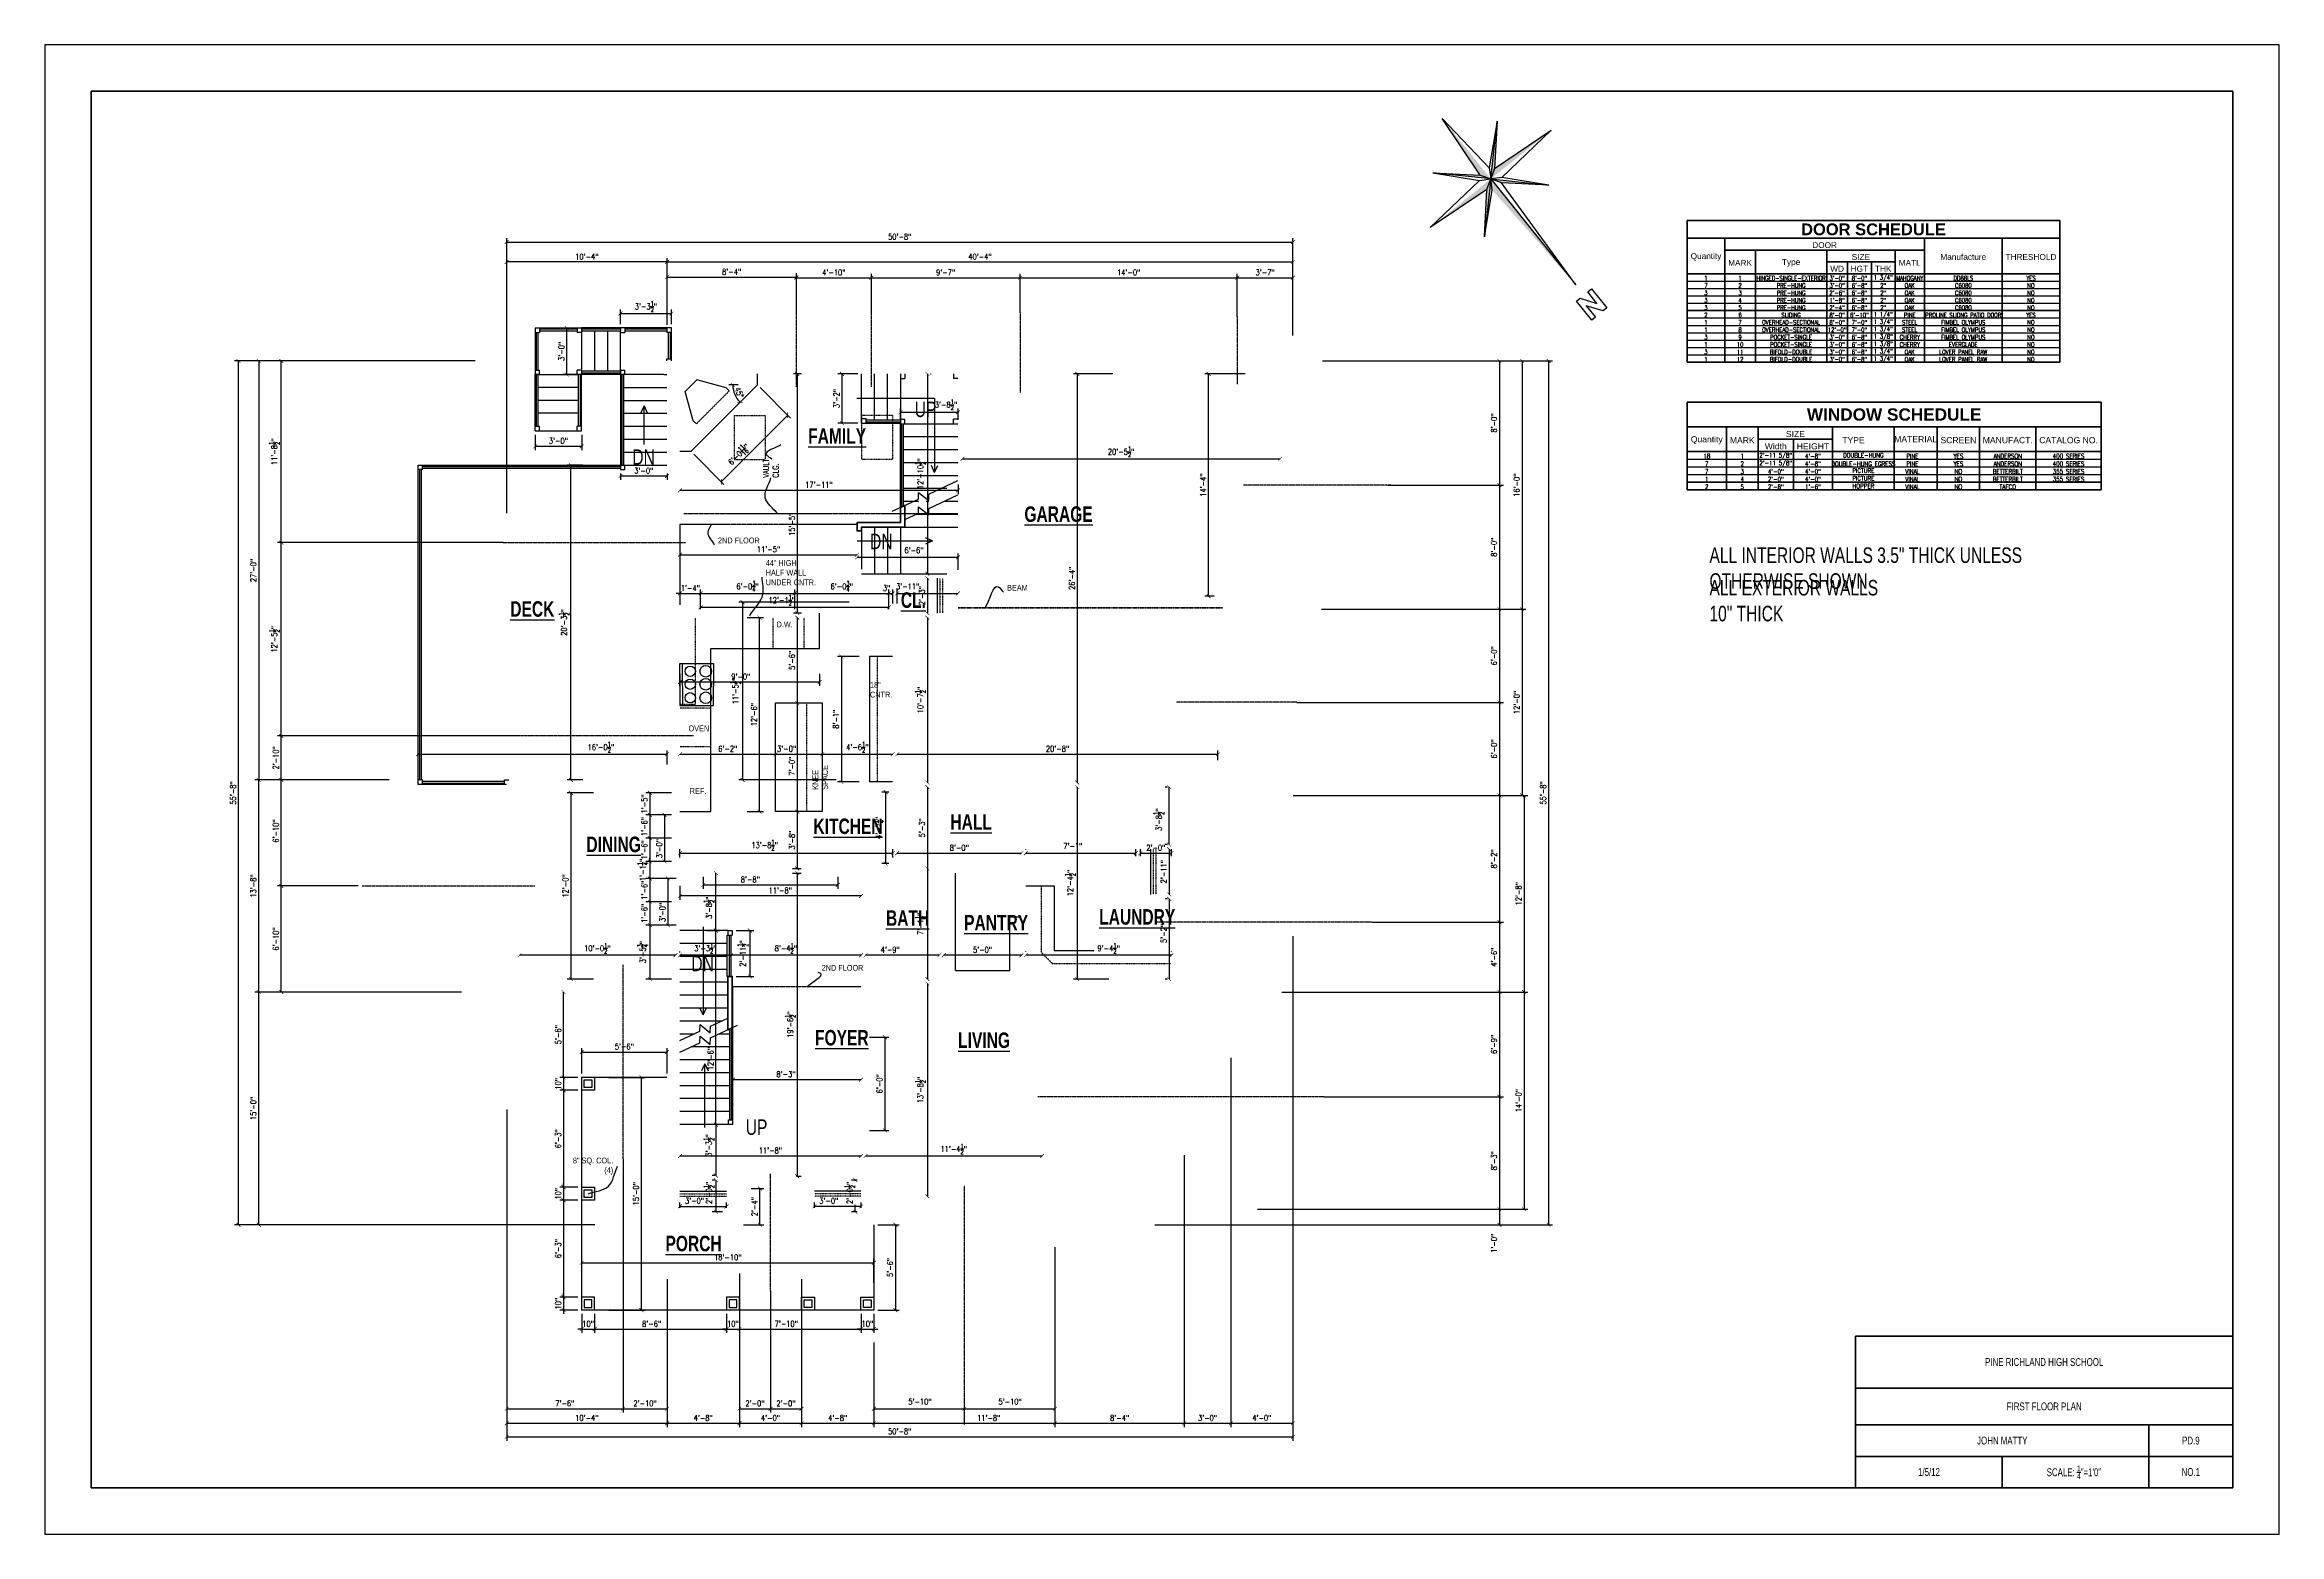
# Model space of a CAD drawing. Header units: inches. Extents: x 43 to 7578, y 1297 to 3809.
# Drawn here: x 43 to 1771, y 1297 to 2449 of the extents above; entities that cross this region are included whole.
import ezdxf

# ---------------------------------------------------------------- set-up
doc = ezdxf.new("R2010")
doc.units = ezdxf.units.IN
doc.header["$LTSCALE"] = 0.5
doc.header["$MEASUREMENT"] = 0
for name, pattern in [('CENTER2', [1.125, 0.75, -0.125, 0.125, -0.125]), ('DASHED', [0.75, 0.5, -0.25]), ('HIDDEN2', [0.1875, 0.125, -0.0625]), ('PHANTOM2', [1.25, 0.625, -0.125, 0.125, -0.125, 0.125, -0.125])]:
    doc.linetypes.add(name, pattern=pattern)
for name, color, linetype, lineweight in [('A-Anno-Note', 231, 'Continuous', 25), ('A-Anno-Schd', 231, 'Continuous', 25), ('A-Flor-Appl', 11, 'Continuous', 25), ('A-Wall', 113, 'Continuous', 50), ('A-Wall-Open', 31, 'HIDDEN2', 25)]:
    doc.layers.add(name, color=color, linetype=linetype, lineweight=lineweight)
doc.styles.add('Annotative', font='romans.shx', dxfattribs={"width": 0.75})
doc.styles.add('Arch-Dim', font='romans.shx', dxfattribs={"width": 0.75})
doc.styles.add('Schedule-Data', font='romans.shx', dxfattribs={"width": 0.75})
doc.styles.add('Schedule-Header', font='ARIAL.TTF')
doc.styles.add('Schedule-Title', font='ARIALBD.TTF')
doc.styles.get("Standard").update_dxf_attribs({"font": 'romans.shx', "width": 0.75})
doc.dimstyles.new('Annotative', dxfattribs={"dimscale": 96, "dimtxt": 0.09375, "dimasz": 0.0625, "dimexe": 0.0625, "dimexo": 0.0625, "dimgap": 0.03125, "dimtad": 1, "dimdec": 4, "dimzin": 3, "dimdsep": 46, "dimlunit": 4, "dimtxsty": 'Arch-Dim', "dimblk": 'ARCHTICK', "dimcen": 0.09375, "dimazin": 2, "dimtfac": 0.75, "dimtdec": 4, "dimtix": 1, "dimtmove": 2, "dimatfit": 3, "dimfxl": 1, "dimtolj": 1, "dimtzin": 0, "dimarcsym": 0})
doc.dimstyles.new('Annotative$7', dxfattribs={"dimscale": 96, "dimtxt": 0.09375, "dimasz": 0.0625, "dimexe": 0.0625, "dimexo": 0.0625, "dimgap": 0.03125, "dimtad": 0, "dimdec": 4, "dimzin": 3, "dimdsep": 46, "dimlunit": 4, "dimtxsty": 'Arch-Dim', "dimblk": 'ARCHTICK', "dimcen": 0.09375, "dimazin": 2, "dimtfac": 0.75, "dimtdec": 4, "dimtix": 1, "dimtmove": 2, "dimatfit": 3, "dimfxl": 1, "dimtolj": 1, "dimtzin": 0, "dimarcsym": 0})

msp = doc.modelspace()

# ---------------------------------------------------------------- texts
at = {"char_height": 12, "attachment_point": 5, "style": 'Annotative'}
for s, width, insert in [('{\\fCityBlueprint|b0|i0|c2|p2;UP}', 6, (723.89032, 2167.15446)), ('{\\fCityBlueprint|b0|i0|c2|p2;DN}', 14.4375, (505.84496, 2130.32471)), ('{\\fCityBlueprint|b0|i0|c2|p2;DN}', 14.4375, (689.7055, 2065.0276)), ('{\\fCityBlueprint|b0|i0|c2|p2;DN}', 14.4375, (551.4997, 1738.6298)), ('{\\fCityBlueprint|b0|i0|c2|p2;UP}', 6, (593.25659, 1611.97734))]:
    msp.add_mtext_dynamic_manual_height_columns(s, width=width, gutter_width=22.5, heights=[0], dxfattribs=dict(at, insert=insert)).dxf.set("width", 28.875)
at = {"attachment_point": 1, "style": 'Annotative'}
for s, width, insert, char_height in [('{\\fCityBlueprint|b1|i0|c2|p2;\\LFAMILY}', 12.8747823, (633.12966, 2152.61304), 12), ('{\\fCityBlueprint|b1|i0|c2|p2;\\LGARAGE}', 13.8287997, (800.34053, 2092.16785), 12), ('{\\fCityBlueprint|b0|i0|c2|p2;ALL INTERIOR WALLS 3.5" THICK UNLESS OTHERWISE SHOWN}', 269.4165736, (1330.09463, 2060.42178), 12), ('{\\fCityBlueprint|b1|i0|c2|p2;\\LCL.}', 4.5, (704.78323, 2025.70236), 12), ('{\\fCityBlueprint|b0|i0|c2|p2;ALL EXTERIOR WALLS 10" THICK }', 143.7922858, (1330.09463, 2035.27438), 12), ('{\\fCityBlueprint|b1|i0|c2|p2;\\LDECK}', 9.778855, (402.78371, 2018.82734), 12), ('{\\fCityBlueprint|b0|i0|c2|p2;18" CNTR.}', 16.8224727, (680.95679, 1956.37443), 4.5), ('{\\fCityBlueprint|b0|i0|c2|p2;OVEN}', 10.3612295, (540.59646, 1922.71501), 4.5), ('{\\fCityBlueprint|b0|i0|c2|p2;REF.}', 7.3637542, (541.58483, 1874.3273), 4.5), ('{\\fCityBlueprint|b1|i0|c2|p2;\\LKITCHEN}', 36.2288414, (637.21269, 1850.76956), 12), ('{\\fCityBlueprint|b1|i0|c2|p2;\\LHALL}', 8.1742552, (743.13017, 1854.12952), 12), ('{\\fCityBlueprint|b1|i0|c2|p2;\\LDINING}', 13.7263247, (461.63148, 1836.76923), 12), ('{\\fCityBlueprint|b1|i0|c2|p2;\\LLAUNDRY}', 14.911176, (858.15128, 1780.69759), 12), ('{\\fCityBlueprint|b1|i0|c2|p2;\\LBATH}', 10.4880996, (693.31313, 1779.78182), 12), ('{\\fCityBlueprint|b1|i0|c2|p2;\\LPANTRY}', 4.5, (753.73092, 1776.22774), 12), ('{\\fCityBlueprint|b1|i0|c2|p2;\\LFOYER}', 4.5, (638.45625, 1687.2401), 12), ('{\\fCityBlueprint|b1|i0|c2|p2;\\LLIVING}', 12.008048, (749.08359, 1685.31658), 12), ('{\\fCityBlueprint|b1|i0|c2|p2;\\LPORCH}', 12.0696729, (522.77993, 1528.09832), 12)]:
    msp.add_mtext_dynamic_manual_height_columns(s, width=width, gutter_width=22.5, heights=[0], dxfattribs=dict(at, insert=insert, char_height=char_height))
at = {"insert": (604.29992, 2114.2406), "char_height": 4.5, "attachment_point": 4, "rotation": 90, "style": 'Arch-Dim'}
msp.add_mtext('\\A1;VAULT\\PCLG.', dxfattribs=at)
at = {"char_height": 4.5, "style": 'Arch-Dim'}
for s, insert, attachment_point in [('\\A1;{\\fCityBlueprint|b0|i0|c2|p2;2ND FLOOR}', (563.38367, 2065.79236), 4), ('\\A1;{\\fCityBlueprint|b0|i0|c2|p2;44" HIGH\\PHALF WALL\\PUNDER CNTR.}', (600.3208, 2040.8451), 4), ('\\A1;{\\fCityBlueprint|b0|i0|c2|p2;BEAM}', (786.94299, 2029.20351), 4), ('\\A1;{\\fCityBlueprint|b0|i0|c2|p2;D.W.}', (608.71798, 2000.88163), 4), ('\\A1;{\\fCityBlueprint|b0|i0|c2|p2;2ND FLOOR}', (643.5805, 1735.25161), 4), ('\\A1;{\\fCityBlueprint|b0|i0|c2|p2;8" SQ. COL.\\P(4)}', (482.36766, 1581.87787), 6)]:
    msp.add_mtext(s, dxfattribs=dict(at, insert=insert, attachment_point=attachment_point))
at = {"insert": (636.38398, 1872.97528), "char_height": 4.5, "attachment_point": 1, "rotation": 90, "style": 'Annotative'}
msp.add_mtext_dynamic_manual_height_columns('{\\fCityBlueprint|b0|i0|c2|p2;KNEE SPACE}', width=21.6664583, gutter_width=22.5, heights=[0], dxfattribs=at)
at = {"color": 7, "char_height": 6.075, "attachment_point": 5}
for s, width, insert in [('{\\fCityBlueprint|b0|i0|c2|p2;PINE RICHLAND HIGH SCHOOL}', 125.360318, (1588.94877, 1430.41089)), ('{\\fCityBlueprint|b0|i0|c2|p2;FIRST FLOOR PLAN}', 81.3411996, (1588.94877, 1396.06689)), ('{\\fCityBlueprint|b0|i0|c2|p2;JOHN MATTY}', 58.5197, (1556.54877, 1369.66089)), ('{\\fCityBlueprint|b0|i0|c2|p2;PD.9}', 0.2333352, (1702.34877, 1369.66089)), ('{\\fCityBlueprint|b0|i0|c2|p2;1/5/12}', 0.3315574, (1499.84877, 1345.36089)), ('\\A1;{\\fCityBlueprint|b0|i0|c2|p2;SCALE: \\H0.7x;\\S1/4;\\H1.4286x;"=1\'0"}', 76.2026687, (1611.94264, 1345.20826)), ('{\\fCityBlueprint|b0|i0|c2|p2;NO.1}', 0.2333352, (1702.34877, 1345.36089))]:
    msp.add_mtext_dynamic_manual_height_columns(s, width=width, gutter_width=1, heights=[0], dxfattribs=dict(at, insert=insert))
at = {"layer": 'A-Anno-Schd', "color": 233, "linetype": 'Continuous', "lineweight": 35, "attachment_point": 5, "style": 'Schedule-Title'}
for s, insert, char_height, width in [('DOOR SCHEDULE', (1456.91413, 2306.3433), 9.1308543, 283.5747199), ('WINDOW SCHEDULE', (1472.90987, 2163.1388), 9.5037407, 300.4299655)]:
    msp.add_mtext(s, dxfattribs=dict(at, insert=insert, char_height=char_height, width=width))
at = {"layer": 'A-Anno-Schd', "color": 231, "linetype": 'Continuous', "lineweight": 25, "attachment_point": 5}
for s, insert, char_height, width, style in [('Quantity', (1327.40842, 2285.03797), 4.565427, 24.563306, 'Schedule-Header'), ('MARK', (1353.79665, 2280.47254), 4.565427, 19.082302, 'Schedule-Header'), ('Type', (1393.23728, 2280.47254), 4.565427, 50.6680887, 'Schedule-Header'), ('DOOR', (1419.13927, 2294.16882), 4.565427, 149.7675426, 'Schedule-Header'), ('SIZE', (1447.22747, 2285.03797), 4.565427, 48.1814502, 'Schedule-Header'), ('MATL', (1484.95333, 2280.47254), 4.565427, 18.1394203, 'Schedule-Header'), ('Manufacture', (1526.36828, 2285.03797), 4.5654271, 55.5596178, 'Schedule-Header'), ('THRESHOLD', (1578.7075, 2285.03797), 4.565427, 39.9879721, 'Schedule-Header'), ('7', (1327.40842, 2262.97174), 3.42407, 26.8460195, 'Schedule-Data'), ('1', (1327.40842, 2268.67852), 3.42407, 26.8460195, 'Schedule-Data'), ('2', (1353.79665, 2262.97174), 3.42407, 21.3650156, 'Schedule-Data'), ('1', (1353.79665, 2268.67852), 3.42407, 21.3650156, 'Schedule-Data'), ('HINGED-SINGLE-EXTERIOR', (1393.23728, 2268.67852), 3.4240704, 52.9508023, 'Schedule-Data'), ('PRE-HUNG', (1393.23728, 2262.97174), 3.42407, 52.9508023, 'Schedule-Data'), ('WD', (1428.81161, 2275.90712), 4.565427, 11.3497266, 'Schedule-Header'), ('3\'-0"', (1428.81161, 2268.67852), 3.42407, 13.6324402, 'Schedule-Data'), ('3\'-0"', (1428.81161, 2262.97174), 3.42407, 13.6324402, 'Schedule-Data'), ('HGT', (1446.03473, 2275.90712), 4.565427, 13.9656603, 'Schedule-Header'), ('8\'-0"', (1446.03473, 2268.67852), 3.42407, 16.2483739, 'Schedule-Data'), ('6\'-8"', (1446.03473, 2262.97174), 3.42407, 16.2483739, 'Schedule-Data'), ('THK', (1464.45059, 2275.90712), 4.565427, 13.735209, 'Schedule-Header'), ('1 3/4"', (1464.45059, 2268.67852), 3.42407, 16.0179226, 'Schedule-Data'), ('2"', (1464.45059, 2262.97174), 3.42407, 16.0179226, 'Schedule-Data'), ('MAHOGANY', (1484.95333, 2268.67852), 3.42407, 20.4221339, 'Schedule-Data'), ('OAK', (1484.95333, 2262.97174), 3.42407, 20.4221339, 'Schedule-Data'), ('DD88LS', (1526.36828, 2268.67852), 3.42407, 57.8423313, 'Schedule-Data'), ('C6080', (1526.36828, 2262.97174), 3.42407, 57.8423313, 'Schedule-Data'), ('YES', (1578.7075, 2268.67852), 3.42407, 42.2706857, 'Schedule-Data'), ('NO', (1578.7075, 2262.97174), 3.42407, 42.2706857, 'Schedule-Data'), ('3', (1327.40842, 2257.26496), 3.42407, 26.8460195, 'Schedule-Data'), ('3', (1327.40842, 2251.55817), 3.42407, 26.8460195, 'Schedule-Data'), ('3', (1327.40842, 2245.85139), 3.42407, 26.8460195, 'Schedule-Data'), ('3', (1353.79665, 2257.26496), 3.42407, 21.3650156, 'Schedule-Data'), ('4', (1353.79665, 2251.55817), 3.42407, 21.3650156, 'Schedule-Data'), ('5', (1353.79665, 2245.85139), 3.42407, 21.3650156, 'Schedule-Data'), ('PRE-HUNG', (1393.23728, 2257.26496), 3.42407, 52.9508023, 'Schedule-Data'), ('PRE-HUNG', (1393.23728, 2251.55817), 3.42407, 52.9508023, 'Schedule-Data'), ('PRE-HUNG', (1393.23728, 2245.85139), 3.42407, 52.9508023, 'Schedule-Data'), ('2\'-6"', (1428.81161, 2257.26496), 3.42407, 13.6324402, 'Schedule-Data'), ('2\'-4"', (1428.81161, 2245.85139), 3.42407, 13.6324402, 'Schedule-Data'), ('1\'-8"', (1428.81161, 2251.55817), 3.42407, 13.6324402, 'Schedule-Data'), ('6\'-8"', (1446.03473, 2257.26496), 3.42407, 16.2483739, 'Schedule-Data'), ('6\'-8"', (1446.03473, 2251.55817), 3.42407, 16.2483739, 'Schedule-Data'), ('6\'-8"', (1446.03473, 2245.85139), 3.42407, 16.2483739, 'Schedule-Data'), ('2"', (1464.45059, 2257.26496), 3.42407, 16.0179226, 'Schedule-Data'), ('2"', (1464.45059, 2251.55817), 3.42407, 16.0179226, 'Schedule-Data'), ('2"', (1464.45059, 2245.85139), 3.42407, 16.0179226, 'Schedule-Data'), ('OAK', (1484.95333, 2257.26496), 3.42407, 20.4221339, 'Schedule-Data'), ('OAK', (1484.95333, 2251.55817), 3.42407, 20.4221339, 'Schedule-Data'), ('OAK', (1484.95333, 2245.85139), 3.42407, 20.4221339, 'Schedule-Data'), ('C6080', (1526.36828, 2257.26496), 3.42407, 57.8423313, 'Schedule-Data'), ('C6080', (1526.36828, 2251.55817), 3.42407, 57.8423313, 'Schedule-Data'), ('C6080', (1526.36828, 2245.85139), 3.42407, 57.8423313, 'Schedule-Data'), ('NO', (1578.7075, 2257.26496), 3.42407, 42.2706857, 'Schedule-Data'), ('NO', (1578.7075, 2251.55817), 3.42407, 42.2706857, 'Schedule-Data'), ('NO', (1578.7075, 2245.85139), 3.42407, 42.2706857, 'Schedule-Data'), ('2', (1327.40842, 2240.1446), 3.42407, 26.8460195, 'Schedule-Data'), ('1', (1327.40842, 2234.43782), 3.42407, 26.8460195, 'Schedule-Data'), ('1', (1327.40842, 2228.73104), 3.42407, 26.8460195, 'Schedule-Data'), ('7', (1353.79665, 2234.43782), 3.42407, 21.3650156, 'Schedule-Data'), ('8', (1353.79665, 2228.73104), 3.42407, 21.3650156, 'Schedule-Data'), ('6', (1353.79665, 2240.1446), 3.42407, 21.3650156, 'Schedule-Data'), ('OVERHEAD-SECTIONAL', (1393.23728, 2234.43782), 3.4240704, 52.9508023, 'Schedule-Data'), ('OVERHEAD-SECTIONAL', (1393.23728, 2228.73104), 3.4240704, 52.9508023, 'Schedule-Data'), ('SLIDING', (1393.23728, 2240.1446), 3.42407, 52.9508023, 'Schedule-Data'), ('12\'-0"', (1428.81161, 2228.73104), 3.42407, 13.6324402, 'Schedule-Data'), ('8\'-0"', (1428.81161, 2240.1446), 3.42407, 13.6324402, 'Schedule-Data'), ('8\'-0"', (1428.81161, 2234.43782), 3.42407, 13.6324402, 'Schedule-Data'), ('6\'-10"', (1446.03473, 2240.1446), 3.42407, 16.2483739, 'Schedule-Data'), ('7\'-0"', (1446.03473, 2234.43782), 3.42407, 16.2483739, 'Schedule-Data'), ('7\'-0"', (1446.03473, 2228.73104), 3.42407, 16.2483739, 'Schedule-Data'), ('1 1/4"', (1464.45059, 2240.1446), 3.42407, 16.0179226, 'Schedule-Data'), ('1 3/4"', (1464.45059, 2234.43782), 3.42407, 16.0179226, 'Schedule-Data'), ('1 3/4"', (1464.45059, 2228.73104), 3.42407, 16.0179226, 'Schedule-Data'), ('STEEL', (1484.95333, 2234.43782), 3.42407, 20.4221339, 'Schedule-Data'), ('STEEL', (1484.95333, 2228.73104), 3.42407, 20.4221339, 'Schedule-Data'), ('PINE', (1484.95333, 2240.1446), 3.42407, 20.4221339, 'Schedule-Data'), ('PROLINE SLIDNG PATIO DOOR', (1526.36828, 2240.1446), 3.4240704, 57.8423313, 'Schedule-Data'), ('FIMBEL OLYMPUS', (1526.36828, 2234.43782), 3.4240704, 57.8423313, 'Schedule-Data'), ('FIMBEL OLYMPUS', (1526.36828, 2228.73104), 3.4240704, 57.8423313, 'Schedule-Data'), ('YES', (1578.7075, 2240.1446), 3.42407, 42.2706857, 'Schedule-Data'), ('NO', (1578.7075, 2234.43782), 3.42407, 42.2706857, 'Schedule-Data'), ('NO', (1578.7075, 2228.73104), 3.42407, 42.2706857, 'Schedule-Data'), ('3', (1327.40842, 2223.02425), 3.42407, 26.8460195, 'Schedule-Data'), ('3', (1327.40842, 2211.61068), 3.42407, 26.8460195, 'Schedule-Data'), ('1', (1327.40842, 2217.31747), 3.42407, 26.8460195, 'Schedule-Data'), ('10', (1353.79665, 2217.31747), 3.42407, 21.3650156, 'Schedule-Data'), ('11', (1353.79665, 2211.61068), 3.42407, 21.3650156, 'Schedule-Data'), ('9', (1353.79665, 2223.02425), 3.42407, 21.3650156, 'Schedule-Data'), ('BIFOLD-DOUBLE', (1393.23728, 2211.61068), 3.4240704, 52.9508023, 'Schedule-Data'), ('POCKET-SINGLE', (1393.23728, 2223.02425), 3.4240704, 52.9508023, 'Schedule-Data'), ('POCKET-SINGLE', (1393.23728, 2217.31747), 3.4240704, 52.9508023, 'Schedule-Data'), ('3\'-0"', (1428.81161, 2223.02425), 3.42407, 13.6324402, 'Schedule-Data'), ('3\'-0"', (1428.81161, 2217.31747), 3.42407, 13.6324402, 'Schedule-Data'), ('3\'-0"', (1428.81161, 2211.61068), 3.42407, 13.6324402, 'Schedule-Data'), ('6\'-8"', (1446.03473, 2223.02425), 3.42407, 16.2483739, 'Schedule-Data'), ('6\'-8"', (1446.03473, 2217.31747), 3.42407, 16.2483739, 'Schedule-Data'), ('6\'-8"', (1446.03473, 2211.61068), 3.42407, 16.2483739, 'Schedule-Data'), ('1 3/8"', (1464.45059, 2223.02425), 3.42407, 16.0179226, 'Schedule-Data'), ('1 3/8"', (1464.45059, 2217.31747), 3.42407, 16.0179226, 'Schedule-Data'), ('1 3/4"', (1464.45059, 2211.61068), 3.42407, 16.0179226, 'Schedule-Data'), ('CHERRY', (1484.95333, 2223.02425), 3.42407, 20.4221339, 'Schedule-Data'), ('CHERRY', (1484.95333, 2217.31747), 3.42407, 20.4221339, 'Schedule-Data'), ('OAK', (1484.95333, 2211.61068), 3.42407, 20.4221339, 'Schedule-Data'), ('LOVER PANEL RAW', (1526.36828, 2211.61068), 3.4240704, 57.8423313, 'Schedule-Data'), ('FIMBEL OLYMPUS', (1526.36828, 2223.02425), 3.4240704, 57.8423313, 'Schedule-Data'), ('EVERGLADE', (1526.36828, 2217.31747), 3.42407, 57.8423313, 'Schedule-Data'), ('NO', (1578.7075, 2223.02425), 3.42407, 42.2706857, 'Schedule-Data'), ('NO', (1578.7075, 2217.31747), 3.42407, 42.2706857, 'Schedule-Data'), ('NO', (1578.7075, 2211.61068), 3.42407, 42.2706857, 'Schedule-Data'), ('1', (1327.40842, 2205.9039), 3.42407, 26.8460195, 'Schedule-Data'), ('12', (1353.79665, 2205.9039), 3.42407, 21.3650156, 'Schedule-Data'), ('BIFOLD-DOUBLE', (1393.23728, 2205.9039), 3.4240704, 52.9508023, 'Schedule-Data'), ('3\'-0"', (1428.81161, 2205.9039), 3.42407, 13.6324402, 'Schedule-Data'), ('6\'-8"', (1446.03473, 2205.9039), 3.42407, 16.2483739, 'Schedule-Data'), ('1 3/4"', (1464.45059, 2205.9039), 3.42407, 16.0179226, 'Schedule-Data'), ('OAK', (1484.95333, 2205.9039), 3.42407, 20.4221339, 'Schedule-Data'), ('LOVER PANEL RAW', (1526.36828, 2205.9039), 3.4240704, 57.8423313, 'Schedule-Data'), ('NO', (1578.7075, 2205.9039), 3.42407, 42.2706857, 'Schedule-Data'), ('Quantity', (1328.0032, 2143.33934), 4.75187, 25.566424, 'Schedule-Header'), ('MARK', (1355.46908, 2143.33934), 4.75187, 19.8615864, 'Schedule-Header'), ('SIZE', (1396.55077, 2148.09121), 4.75187, 52.7980516, 'Schedule-Header'), ('TYPE', (1441.46936, 2143.33934), 4.75187, 27.5353917, 'Schedule-Header'), ('MATERIAL', (1489.56478, 2144.13131), 4.75187, 33.6569208, 'Schedule-Header'), ('SCREEN', (1522.60085, 2143.33934), 4.75187, 28.0104282, 'Schedule-Header'), ('MANUFACT.', (1560.77788, 2143.33934), 4.75187, 38.8398954, 'Schedule-Header'), ('CATALOG NO.', (1607.77472, 2143.33934), 4.7518704, 45.6500452, 'Schedule-Header'), ('18', (1328.0032, 2131.06367), 3.563903, 27.9423591, 'Schedule-Data'), ('7', (1328.0032, 2125.12383), 3.5639, 27.9423591, 'Schedule-Data'), ('2', (1355.46908, 2125.12383), 3.5639, 22.2375216, 'Schedule-Data'), ('1', (1355.46908, 2131.06367), 3.5639, 22.2375216, 'Schedule-Data'), ('2\'-11 5/8"', (1381.37379, 2131.06367), 3.563903, 24.8200372, 'Schedule-Data'), ('2\'-11 5/8"', (1381.37379, 2125.12383), 3.563903, 24.8200372, 'Schedule-Data'), ('Width', (1381.37379, 2138.58747), 4.75187, 22.444102, 'Schedule-Header'), ('HEIGHT', (1410.14875, 2138.58747), 4.75187, 25.6020792, 'Schedule-Header'), ('4\'-8"', (1410.14875, 2131.06367), 3.563903, 27.9780144, 'Schedule-Data'), ('4\'-8"', (1410.14875, 2125.12383), 3.563903, 27.9780144, 'Schedule-Data'), ('DOUBLE-HUNG', (1449.1178, 2131.65765), 3.5639028, 29.9113269, 'Schedule-Data'), ('PINE', (1487.0153, 2131.06367), 3.563903, 36.032856, 'Schedule-Data'), ('PINE', (1487.0153, 2125.12383), 3.563903, 36.032856, 'Schedule-Data'), ('YES', (1522.60085, 2131.06367), 3.563903, 30.3863634, 'Schedule-Data'), ('YES', (1522.60085, 2125.12383), 3.563903, 30.3863634, 'Schedule-Data'), ('ANDERSON', (1560.77788, 2131.06367), 3.563903, 41.2158306, 'Schedule-Data'), ('ANDERSON', (1560.77788, 2125.12383), 3.563903, 41.2158306, 'Schedule-Data'), ('400 SERIES', (1607.77472, 2131.06367), 3.563903, 48.0259804, 'Schedule-Data'), ('400 SERIES', (1607.77472, 2125.12383), 3.563903, 48.0259804, 'Schedule-Data'), ('7', (1328.0032, 2119.184), 3.5639, 27.9423591, 'Schedule-Data'), ('2', (1328.0032, 2107.30432), 3.5639, 27.9423591, 'Schedule-Data'), ('1', (1328.0032, 2113.24416), 3.5639, 27.9423591, 'Schedule-Data'), ('3', (1355.46908, 2119.184), 3.5639, 22.2375216, 'Schedule-Data'), ('4', (1355.46908, 2113.24416), 3.5639, 22.2375216, 'Schedule-Data'), ('5', (1355.46908, 2107.30432), 3.5639, 22.2375216, 'Schedule-Data'), ('4\'-0"', (1381.37379, 2119.184), 3.563903, 24.8200372, 'Schedule-Data'), ('2\'-0"', (1381.37379, 2113.24416), 3.563903, 24.8200372, 'Schedule-Data'), ('2\'-8"', (1381.37379, 2107.30432), 3.563903, 24.8200372, 'Schedule-Data'), ('4\'-0"', (1410.14875, 2119.184), 3.563903, 27.9780144, 'Schedule-Data'), ('4\'-0"', (1410.14875, 2113.24416), 3.563903, 27.9780144, 'Schedule-Data'), ('1\'-6"', (1410.14875, 2107.30432), 3.563903, 27.9780144, 'Schedule-Data'), ('PICTURE', (1449.1178, 2119.77798), 3.563903, 29.9113269, 'Schedule-Data'), ('PICTURE', (1449.1178, 2113.83814), 3.563903, 29.9113269, 'Schedule-Data'), ('HOPPER', (1449.1178, 2107.8983), 3.563903, 29.9113269, 'Schedule-Data'), ('VINAL', (1487.0153, 2119.184), 3.563903, 36.032856, 'Schedule-Data'), ('VINAL', (1487.0153, 2113.24416), 3.563903, 36.032856, 'Schedule-Data'), ('VINAL', (1487.0153, 2107.30432), 3.563903, 36.032856, 'Schedule-Data'), ('NO', (1522.60085, 2119.184), 3.563903, 30.3863634, 'Schedule-Data'), ('NO', (1522.60085, 2113.24416), 3.563903, 30.3863634, 'Schedule-Data'), ('NO', (1522.60085, 2107.30432), 3.563903, 30.3863634, 'Schedule-Data'), ('BETTERBILT', (1560.77788, 2119.184), 3.563903, 41.2158306, 'Schedule-Data'), ('BETTERBILT', (1560.77788, 2113.24416), 3.563903, 41.2158306, 'Schedule-Data'), ('TAFCO', (1560.77788, 2107.30432), 3.563903, 41.2158306, 'Schedule-Data'), ('355 SERIES', (1607.77472, 2119.184), 3.563903, 48.0259804, 'Schedule-Data'), ('355 SERIES', (1607.77472, 2113.24416), 3.563903, 48.0259804, 'Schedule-Data')]:
    msp.add_mtext(s, dxfattribs=dict(at, insert=insert, char_height=char_height, width=width, style=style))
at = {"layer": 'A-Anno-Schd', "color": 231, "linetype": 'Continuous', "lineweight": 25, "insert": (1449.1178, 2125.03352), "char_height": 3.5639028, "attachment_point": 5, "style": 'Schedule-Data'}
msp.add_mtext('DOUBLE-HUNG EGRESS', dxfattribs=at)

# ---------------------------------------------------------------- blocks, each defined once
blk = doc.blocks.new('_ArchTick')
at = {"color": 0, "linetype": 'ByBlock', "const_width": 0.15}
blk.add_lwpolyline([(-0.5, -0.5), (0.5, 0.5)], dxfattribs=at)
blk = doc.blocks.new('*D179')
at = {"color": 0, "lineweight": -2, "transparency": 16777216}
for p, q in [((524, 2232.6), (524, 2284.2)), ((524, 2281.2), (1008, 2281.2)), ((1008, 2224.3), (1008, 2284.2))]:
    blk.add_line(p, q, dxfattribs=at)
at = {"layer": 'Defpoints', "color": 0, "transparency": 16777216}
for p in [(1008, 2281.2), (524, 2229.6), (1008, 2221.3)]:
    blk.add_point(p, dxfattribs=at)
at = {"color": 0, "lineweight": -2, "transparency": 16777216, "xscale": 3, "yscale": 3, "zscale": 3, "rotation": 180}
blk.add_blockref('_ArchTick', (524, 2281.2), dxfattribs=at)
at = {"color": 0, "lineweight": -2, "transparency": 16777216, "xscale": 3, "yscale": 3, "zscale": 3}
blk.add_blockref('_ArchTick', (1008, 2281.2), dxfattribs=at)
at = {"color": 0, "transparency": 16777216, "insert": (766, 2285.3), "char_height": 4.5, "attachment_point": 5, "style": 'Arch-Dim'}
blk.add_mtext('\\A1;40\'-4"', dxfattribs=at)
blk = doc.blocks.new('*D180')
at = {"color": 0, "lineweight": -2, "transparency": 16777216}
for p, q in [((1030.9, 2204.6), (1188.2, 2204.6)), ((1185.2, 2204.6), (1185.2, 2012.6)), ((1030.2, 2012.6), (1188.2, 2012.6))]:
    blk.add_line(p, q, dxfattribs=at)
at = {"layer": 'Defpoints', "color": 0, "transparency": 16777216}
for p in [(1027.9, 2204.6), (1027.2, 2012.6), (1185.2, 2012.6)]:
    blk.add_point(p, dxfattribs=at)
at = {"color": 0, "lineweight": -2, "transparency": 16777216, "xscale": 3, "yscale": 3, "zscale": 3}
for p, rotation in [((1185.2, 2204.6), 90), ((1185.2, 2012.6), 270)]:
    blk.add_blockref('_ArchTick', p, dxfattribs=dict(at, rotation=rotation))
at = {"color": 0, "transparency": 16777216, "insert": (1181, 2108.6), "char_height": 4.5, "attachment_point": 5, "rotation": 90, "style": 'Arch-Dim'}
blk.add_mtext('\\A1;16\'-0"', dxfattribs=at)
blk = doc.blocks.new('*D181')
at = {"color": 0, "lineweight": -2, "transparency": 16777216}
for p, q in [((1030.2, 2012.6), (1188.2, 2012.6)), ((1185.2, 2012.6), (1185.2, 1868.6)), ((1008.2, 1868.6), (1188.2, 1868.6))]:
    blk.add_line(p, q, dxfattribs=at)
at = {"layer": 'Defpoints', "color": 0, "transparency": 16777216}
for p in [(1027.2, 2012.6), (1005.2, 1868.6), (1185.2, 1868.6)]:
    blk.add_point(p, dxfattribs=at)
at = {"color": 0, "lineweight": -2, "transparency": 16777216, "xscale": 3, "yscale": 3, "zscale": 3}
for p, rotation in [((1185.2, 2012.6), 90), ((1185.2, 1868.6), 270)]:
    blk.add_blockref('_ArchTick', p, dxfattribs=dict(at, rotation=rotation))
at = {"color": 0, "transparency": 16777216, "insert": (1181, 1940.6), "char_height": 4.5, "attachment_point": 5, "rotation": 90, "style": 'Arch-Dim'}
blk.add_mtext('\\A1;12\'-0"', dxfattribs=at)
blk = doc.blocks.new('*D182')
at = {"color": 0, "lineweight": -2, "transparency": 16777216}
for p, q in [((1008.2, 1868.6), (1189.7, 1868.6)), ((1186.7, 1868.6), (1186.7, 1716.6)), ((999.5, 1716.6), (1189.7, 1716.6))]:
    blk.add_line(p, q, dxfattribs=at)
at = {"layer": 'Defpoints', "color": 0, "transparency": 16777216}
for p in [(1005.2, 1868.6), (996.5, 1716.6), (1186.7, 1716.6)]:
    blk.add_point(p, dxfattribs=at)
at = {"color": 0, "lineweight": -2, "transparency": 16777216, "xscale": 3, "yscale": 3, "zscale": 3}
for p, rotation in [((1186.7, 1868.6), 90), ((1186.7, 1716.6), 270)]:
    blk.add_blockref('_ArchTick', p, dxfattribs=dict(at, rotation=rotation))
at = {"color": 0, "transparency": 16777216, "insert": (1182.5, 1792.6), "char_height": 4.5, "attachment_point": 5, "rotation": 90, "style": 'Arch-Dim'}
blk.add_mtext('\\A1;12\'-8"', dxfattribs=at)
blk = doc.blocks.new('*D183')
at = {"color": 0, "lineweight": -2, "transparency": 16777216}
for p, q in [((999.5, 1716.6), (1189.7, 1716.6)), ((1186.7, 1716.6), (1186.7, 1548.6)), ((980.7, 1548.6), (1189.7, 1548.6))]:
    blk.add_line(p, q, dxfattribs=at)
at = {"layer": 'Defpoints', "color": 0, "transparency": 16777216}
for p in [(996.5, 1716.6), (977.7, 1548.6), (1186.7, 1548.6)]:
    blk.add_point(p, dxfattribs=at)
at = {"color": 0, "lineweight": -2, "transparency": 16777216, "xscale": 3, "yscale": 3, "zscale": 3}
for p, rotation in [((1186.7, 1716.6), 90), ((1186.7, 1548.6), 270)]:
    blk.add_blockref('_ArchTick', p, dxfattribs=dict(at, rotation=rotation))
at = {"color": 0, "transparency": 16777216, "insert": (1182.5, 1632.6), "char_height": 4.5, "attachment_point": 5, "rotation": 90, "style": 'Arch-Dim'}
blk.add_mtext('\\A1;14\'-0"', dxfattribs=at)
blk = doc.blocks.new('*D184')
at = {"color": 0, "lineweight": -2, "transparency": 16777216}
for p, q in [((980.7, 1548.6), (1170.7, 1548.6)), ((1167.7, 1548.6), (1167.7, 1536.6)), ((901.2, 1536.6), (1170.7, 1536.6))]:
    blk.add_line(p, q, dxfattribs=at)
at = {"layer": 'Defpoints', "color": 0, "transparency": 16777216}
for p in [(977.7, 1548.6), (898.2, 1536.6), (1167.7, 1536.6)]:
    blk.add_point(p, dxfattribs=at)
at = {"color": 0, "lineweight": -2, "transparency": 16777216, "xscale": 3, "yscale": 3, "zscale": 3}
for p, rotation in [((1167.7, 1548.6), 90), ((1167.7, 1536.6), 270)]:
    blk.add_blockref('_ArchTick', p, dxfattribs=dict(at, rotation=rotation))
at = {"color": 0, "transparency": 16777216, "insert": (1163.5, 1522.3), "char_height": 4.5, "attachment_point": 5, "rotation": 90, "style": 'Arch-Dim'}
blk.add_mtext('\\A1;1\'-0"', dxfattribs=at)
blk = doc.blocks.new('*D185')
at = {"color": 0, "lineweight": -2, "transparency": 16777216}
for p, q in [((1030.9, 2204.6), (1208.7, 2204.6)), ((1205.7, 2204.6), (1205.7, 1536.6)), ((901.2, 1536.6), (1208.7, 1536.6))]:
    blk.add_line(p, q, dxfattribs=at)
at = {"layer": 'Defpoints', "color": 0, "transparency": 16777216}
for p in [(1027.9, 2204.6), (898.2, 1536.6), (1205.7, 1536.6)]:
    blk.add_point(p, dxfattribs=at)
at = {"color": 0, "lineweight": -2, "transparency": 16777216, "xscale": 3, "yscale": 3, "zscale": 3}
for p, rotation in [((1205.7, 2204.6), 90), ((1205.7, 1536.6), 270)]:
    blk.add_blockref('_ArchTick', p, dxfattribs=dict(at, rotation=rotation))
at = {"color": 0, "transparency": 16777216, "insert": (1201.5, 1870.6), "char_height": 4.5, "attachment_point": 5, "rotation": 90, "style": 'Arch-Dim'}
blk.add_mtext('\\A1;55\'-8"', dxfattribs=at)
blk = doc.blocks.new('*D186')
at = {"color": 0, "lineweight": -2, "transparency": 16777216}
for p, q in [((524, 2233.1), (524, 2272.5)), ((524, 2269.5), (624, 2269.5)), ((624, 2240.8), (624, 2272.5))]:
    blk.add_line(p, q, dxfattribs=at)
at = {"layer": 'Defpoints', "color": 0, "transparency": 16777216}
for p in [(624, 2269.5), (524, 2230.1), (624, 2237.8)]:
    blk.add_point(p, dxfattribs=at)
at = {"color": 0, "lineweight": -2, "transparency": 16777216, "xscale": 3, "yscale": 3, "zscale": 3, "rotation": 180}
blk.add_blockref('_ArchTick', (524, 2269.5), dxfattribs=at)
at = {"color": 0, "lineweight": -2, "transparency": 16777216, "xscale": 3, "yscale": 3, "zscale": 3}
blk.add_blockref('_ArchTick', (624, 2269.5), dxfattribs=at)
at = {"color": 0, "transparency": 16777216, "insert": (574, 2273.6), "char_height": 4.5, "attachment_point": 5, "style": 'Arch-Dim'}
blk.add_mtext('\\A1;8\'-4"', dxfattribs=at)
blk = doc.blocks.new('*D187')
at = {"color": 0, "lineweight": -2, "transparency": 16777216}
for p, q in [((624, 2240.8), (624, 2272)), ((624, 2269), (682, 2269)), ((682, 2241.9), (682, 2272))]:
    blk.add_line(p, q, dxfattribs=at)
at = {"layer": 'Defpoints', "color": 0, "transparency": 16777216}
for p in [(682, 2269), (624, 2237.8), (682, 2238.9)]:
    blk.add_point(p, dxfattribs=at)
at = {"color": 0, "lineweight": -2, "transparency": 16777216, "xscale": 3, "yscale": 3, "zscale": 3, "rotation": 180}
blk.add_blockref('_ArchTick', (624, 2269), dxfattribs=at)
at = {"color": 0, "lineweight": -2, "transparency": 16777216, "xscale": 3, "yscale": 3, "zscale": 3}
blk.add_blockref('_ArchTick', (682, 2269), dxfattribs=at)
at = {"color": 0, "transparency": 16777216, "insert": (653, 2273.1), "char_height": 4.5, "attachment_point": 5, "style": 'Arch-Dim'}
blk.add_mtext('\\A1;4\'-10"', dxfattribs=at)
blk = doc.blocks.new('*D188')
at = {"color": 0, "lineweight": -2, "transparency": 16777216}
for p, q in [((682, 2241.9), (682, 2272)), ((682, 2269), (797, 2269)), ((797, 2241.8), (797, 2272))]:
    blk.add_line(p, q, dxfattribs=at)
at = {"layer": 'Defpoints', "color": 0, "transparency": 16777216}
for p in [(797, 2269), (682, 2238.9), (797, 2238.8)]:
    blk.add_point(p, dxfattribs=at)
at = {"color": 0, "lineweight": -2, "transparency": 16777216, "xscale": 3, "yscale": 3, "zscale": 3, "rotation": 180}
blk.add_blockref('_ArchTick', (682, 2269), dxfattribs=at)
at = {"color": 0, "lineweight": -2, "transparency": 16777216, "xscale": 3, "yscale": 3, "zscale": 3}
blk.add_blockref('_ArchTick', (797, 2269), dxfattribs=at)
at = {"color": 0, "transparency": 16777216, "insert": (739.5, 2273.1), "char_height": 4.5, "attachment_point": 5, "style": 'Arch-Dim'}
blk.add_mtext('\\A1;9\'-7"', dxfattribs=at)
blk = doc.blocks.new('*D189')
at = {"color": 0, "lineweight": -2, "transparency": 16777216}
for p, q in [((797, 2241.8), (797, 2272)), ((797, 2269), (965, 2269)), ((965, 2238.9), (965, 2272))]:
    blk.add_line(p, q, dxfattribs=at)
at = {"layer": 'Defpoints', "color": 0, "transparency": 16777216}
for p in [(965, 2269), (797, 2238.8), (965, 2235.9)]:
    blk.add_point(p, dxfattribs=at)
at = {"color": 0, "lineweight": -2, "transparency": 16777216, "xscale": 3, "yscale": 3, "zscale": 3, "rotation": 180}
blk.add_blockref('_ArchTick', (797, 2269), dxfattribs=at)
at = {"color": 0, "lineweight": -2, "transparency": 16777216, "xscale": 3, "yscale": 3, "zscale": 3}
blk.add_blockref('_ArchTick', (965, 2269), dxfattribs=at)
at = {"color": 0, "transparency": 16777216, "insert": (881, 2273.1), "char_height": 4.5, "attachment_point": 5, "style": 'Arch-Dim'}
blk.add_mtext('\\A1;14\'-0"', dxfattribs=at)
blk = doc.blocks.new('*D190')
at = {"color": 0, "lineweight": -2, "transparency": 16777216}
for p, q in [((965, 2238.9), (965, 2272)), ((965, 2269), (1008, 2269)), ((1008, 2224.3), (1008, 2272))]:
    blk.add_line(p, q, dxfattribs=at)
at = {"layer": 'Defpoints', "color": 0, "transparency": 16777216}
for p in [(1008, 2269), (965, 2235.9), (1008, 2221.3)]:
    blk.add_point(p, dxfattribs=at)
at = {"color": 0, "lineweight": -2, "transparency": 16777216, "xscale": 3, "yscale": 3, "zscale": 3, "rotation": 180}
blk.add_blockref('_ArchTick', (965, 2269), dxfattribs=at)
at = {"color": 0, "lineweight": -2, "transparency": 16777216, "xscale": 3, "yscale": 3, "zscale": 3}
blk.add_blockref('_ArchTick', (1008, 2269), dxfattribs=at)
at = {"color": 0, "transparency": 16777216, "insert": (986.5, 2273.1), "char_height": 4.5, "attachment_point": 5, "style": 'Arch-Dim'}
blk.add_mtext('\\A1;3\'-7"', dxfattribs=at)
blk = doc.blocks.new('*D191')
at = {"color": 0, "lineweight": -2, "transparency": 16777216}
for p, q in [((285.2, 1798.6), (222.7, 1798.6)), ((225.7, 1716.6), (225.7, 1798.6)), ((362.1, 1716.6), (222.7, 1716.6))]:
    blk.add_line(p, q, dxfattribs=at)
at = {"layer": 'Defpoints', "color": 0, "transparency": 16777216}
for p in [(225.7, 1798.6), (288.2, 1798.6), (365.1, 1716.6)]:
    blk.add_point(p, dxfattribs=at)
at = {"color": 0, "lineweight": -2, "transparency": 16777216, "xscale": 3, "yscale": 3, "zscale": 3}
for p, rotation in [((225.7, 1798.6), 90), ((225.7, 1716.6), 270)]:
    blk.add_blockref('_ArchTick', p, dxfattribs=dict(at, rotation=rotation))
at = {"color": 0, "transparency": 16777216, "insert": (221.5, 1757.6), "char_height": 4.5, "attachment_point": 5, "rotation": 90, "style": 'Arch-Dim'}
blk.add_mtext('\\A1;6\'-10"', dxfattribs=at)
blk = doc.blocks.new('*D192')
at = {"color": 0, "lineweight": -2, "transparency": 16777216}
for p, q in [((309.2, 1880.6), (222.7, 1880.6)), ((225.7, 1798.6), (225.7, 1880.6)), ((285.2, 1798.6), (222.7, 1798.6))]:
    blk.add_line(p, q, dxfattribs=at)
at = {"layer": 'Defpoints', "color": 0, "transparency": 16777216}
for p in [(225.7, 1880.6), (312.2, 1880.6), (288.2, 1798.6)]:
    blk.add_point(p, dxfattribs=at)
at = {"color": 0, "lineweight": -2, "transparency": 16777216, "xscale": 3, "yscale": 3, "zscale": 3}
for p, rotation in [((225.7, 1880.6), 90), ((225.7, 1798.6), 270)]:
    blk.add_blockref('_ArchTick', p, dxfattribs=dict(at, rotation=rotation))
at = {"color": 0, "transparency": 16777216, "insert": (221.5, 1841.1), "char_height": 4.5, "attachment_point": 5, "rotation": 90, "style": 'Arch-Dim'}
blk.add_mtext('\\A1;6\'-10"', dxfattribs=at)
blk = doc.blocks.new('*D193')
at = {"color": 0, "lineweight": -2, "transparency": 16777216}
for p, q in [((408.4, 1914.6), (222.7, 1914.6)), ((225.7, 1880.6), (225.7, 1914.6)), ((309.2, 1880.6), (222.7, 1880.6))]:
    blk.add_line(p, q, dxfattribs=at)
at = {"layer": 'Defpoints', "color": 0, "transparency": 16777216}
for p in [(225.7, 1914.6), (411.4, 1914.6), (312.2, 1880.6)]:
    blk.add_point(p, dxfattribs=at)
at = {"color": 0, "lineweight": -2, "transparency": 16777216, "xscale": 3, "yscale": 3, "zscale": 3}
for p, rotation in [((225.7, 1914.6), 90), ((225.7, 1880.6), 270)]:
    blk.add_blockref('_ArchTick', p, dxfattribs=dict(at, rotation=rotation))
at = {"color": 0, "transparency": 16777216, "insert": (221.5, 1897.6), "char_height": 4.5, "attachment_point": 5, "rotation": 90, "style": 'Arch-Dim'}
blk.add_mtext('\\A1;2\'-10"', dxfattribs=at)
blk = doc.blocks.new('*D194')
at = {"color": 0, "lineweight": -2, "transparency": 16777216}
for p, q in [((397.4, 2064.1), (222.7, 2064.1)), ((225.7, 1914.6), (225.7, 2064.1)), ((408.4, 1914.6), (222.7, 1914.6))]:
    blk.add_line(p, q, dxfattribs=at)
at = {"layer": 'Defpoints', "color": 0, "transparency": 16777216}
for p in [(225.7, 2064.1), (400.4, 2064.1), (411.4, 1914.6)]:
    blk.add_point(p, dxfattribs=at)
at = {"color": 0, "lineweight": -2, "transparency": 16777216, "xscale": 3, "yscale": 3, "zscale": 3}
for p, rotation in [((225.7, 2064.1), 90), ((225.7, 1914.6), 270)]:
    blk.add_blockref('_ArchTick', p, dxfattribs=dict(at, rotation=rotation))
at = {"color": 0, "transparency": 16777216, "insert": (220.3, 1989.4), "char_height": 4.5, "attachment_point": 5, "rotation": 90, "style": 'Arch-Dim'}
blk.add_mtext('\\A1;12\'-5{\\H0.750000x;\\S1/2;}"', dxfattribs=at)
blk = doc.blocks.new('*D195')
at = {"color": 0, "lineweight": -2, "transparency": 16777216}
for p, q in [((375.6, 2204.6), (222.7, 2204.6)), ((225.7, 2064.1), (225.7, 2204.6)), ((397.4, 2064.1), (222.7, 2064.1))]:
    blk.add_line(p, q, dxfattribs=at)
at = {"layer": 'Defpoints', "color": 0, "transparency": 16777216}
for p in [(225.7, 2204.6), (378.6, 2204.6), (400.4, 2064.1)]:
    blk.add_point(p, dxfattribs=at)
at = {"color": 0, "lineweight": -2, "transparency": 16777216, "xscale": 3, "yscale": 3, "zscale": 3}
for p, rotation in [((225.7, 2204.6), 90), ((225.7, 2064.1), 270)]:
    blk.add_blockref('_ArchTick', p, dxfattribs=dict(at, rotation=rotation))
at = {"color": 0, "transparency": 16777216, "insert": (220.3, 2134.4), "char_height": 4.5, "attachment_point": 5, "rotation": 90, "style": 'Arch-Dim'}
blk.add_mtext('\\A1;11\'-8{\\H0.750000x;\\S1/2;}"', dxfattribs=at)
blk = doc.blocks.new('*D196')
at = {"color": 0, "lineweight": -2, "transparency": 16777216}
for p, q in [((236.4, 1716.6), (205.3, 1716.6)), ((208.3, 1536.6), (208.3, 1716.6)), ((468.2, 1536.6), (205.3, 1536.6))]:
    blk.add_line(p, q, dxfattribs=at)
at = {"layer": 'Defpoints', "color": 0, "transparency": 16777216}
for p in [(208.3, 1716.6), (239.4, 1716.6), (471.2, 1536.6)]:
    blk.add_point(p, dxfattribs=at)
at = {"color": 0, "lineweight": -2, "transparency": 16777216, "xscale": 3, "yscale": 3, "zscale": 3}
for p, rotation in [((208.3, 1716.6), 90), ((208.3, 1536.6), 270)]:
    blk.add_blockref('_ArchTick', p, dxfattribs=dict(at, rotation=rotation))
at = {"color": 0, "transparency": 16777216, "insert": (204.1, 1626.6), "char_height": 4.5, "attachment_point": 5, "rotation": 90, "style": 'Arch-Dim'}
blk.add_mtext('\\A1;15\'-0"', dxfattribs=at)
blk = doc.blocks.new('*D197')
at = {"color": 0, "lineweight": -2, "transparency": 16777216}
for p, q in [((309.2, 1880.6), (205.3, 1880.6)), ((208.3, 1716.6), (208.3, 1880.6)), ((365.1, 1716.6), (205.3, 1716.6))]:
    blk.add_line(p, q, dxfattribs=at)
at = {"layer": 'Defpoints', "color": 0, "transparency": 16777216}
for p in [(208.3, 1880.6), (312.2, 1880.6), (368.1, 1716.6)]:
    blk.add_point(p, dxfattribs=at)
at = {"color": 0, "lineweight": -2, "transparency": 16777216, "xscale": 3, "yscale": 3, "zscale": 3}
for p, rotation in [((208.3, 1880.6), 90), ((208.3, 1716.6), 270)]:
    blk.add_blockref('_ArchTick', p, dxfattribs=dict(at, rotation=rotation))
at = {"color": 0, "transparency": 16777216, "insert": (204.1, 1798.6), "char_height": 4.5, "attachment_point": 5, "rotation": 90, "style": 'Arch-Dim'}
blk.add_mtext('\\A1;13\'-8"', dxfattribs=at)
blk = doc.blocks.new('*D198')
at = {"color": 0, "lineweight": -2, "transparency": 16777216}
for p, q in [((400, 1625.8), (400, 1391.3)), ((490, 1587.6), (490, 1391.3)), ((400, 1394.3), (490, 1394.3))]:
    blk.add_line(p, q, dxfattribs=at)
at = {"layer": 'Defpoints', "color": 0, "transparency": 16777216}
for p in [(400, 1628.8), (490, 1590.6), (490, 1394.3)]:
    blk.add_point(p, dxfattribs=at)
at = {"color": 0, "lineweight": -2, "transparency": 16777216, "xscale": 3, "yscale": 3, "zscale": 3, "rotation": 180}
blk.add_blockref('_ArchTick', (400, 1394.3), dxfattribs=at)
at = {"color": 0, "lineweight": -2, "transparency": 16777216, "xscale": 3, "yscale": 3, "zscale": 3}
blk.add_blockref('_ArchTick', (490, 1394.3), dxfattribs=at)
at = {"color": 0, "transparency": 16777216, "insert": (445, 1398.5), "char_height": 4.5, "attachment_point": 5, "style": 'Arch-Dim'}
blk.add_mtext('\\A1;7\'-6"', dxfattribs=at)
blk = doc.blocks.new('*D199')
at = {"color": 0, "lineweight": -2, "transparency": 16777216}
for p, q in [((490, 1587.6), (490, 1391.3)), ((524, 1494.2), (524, 1391.3)), ((490, 1394.3), (524, 1394.3))]:
    blk.add_line(p, q, dxfattribs=at)
at = {"layer": 'Defpoints', "color": 0, "transparency": 16777216}
for p in [(490, 1590.6), (524, 1497.2), (524, 1394.3)]:
    blk.add_point(p, dxfattribs=at)
at = {"color": 0, "lineweight": -2, "transparency": 16777216, "xscale": 3, "yscale": 3, "zscale": 3, "rotation": 180}
blk.add_blockref('_ArchTick', (490, 1394.3), dxfattribs=at)
at = {"color": 0, "lineweight": -2, "transparency": 16777216, "xscale": 3, "yscale": 3, "zscale": 3}
blk.add_blockref('_ArchTick', (524, 1394.3), dxfattribs=at)
at = {"color": 0, "transparency": 16777216, "insert": (507, 1398.5), "char_height": 4.5, "attachment_point": 5, "style": 'Arch-Dim'}
blk.add_mtext('\\A1;2\'-10"', dxfattribs=at)
blk = doc.blocks.new('*D200')
at = {"color": 0, "lineweight": -2, "transparency": 16777216}
for p, q in [((824, 1516.2), (824, 1391.3)), ((754, 1382.2), (754, 1397.3)), ((754, 1394.3), (824, 1394.3))]:
    blk.add_line(p, q, dxfattribs=at)
at = {"layer": 'Defpoints', "color": 0, "transparency": 16777216}
for p in [(824, 1519.2), (824, 1394.3), (754, 1379.2)]:
    blk.add_point(p, dxfattribs=at)
at = {"color": 0, "lineweight": -2, "transparency": 16777216, "xscale": 3, "yscale": 3, "zscale": 3, "rotation": 180}
blk.add_blockref('_ArchTick', (754, 1394.3), dxfattribs=at)
at = {"color": 0, "lineweight": -2, "transparency": 16777216, "xscale": 3, "yscale": 3, "zscale": 3}
blk.add_blockref('_ArchTick', (824, 1394.3), dxfattribs=at)
at = {"color": 0, "transparency": 16777216, "insert": (789.3, 1399.8), "char_height": 4.5, "attachment_point": 5, "style": 'Arch-Dim'}
blk.add_mtext('\\A1;5\'-10"', dxfattribs=at)
blk = doc.blocks.new('*D201')
at = {"color": 0, "lineweight": -2, "transparency": 16777216}
for p, q in [((400, 1622.8), (400, 1380.1)), ((524, 1494.4), (524, 1380.1)), ((400, 1383.1), (524, 1383.1))]:
    blk.add_line(p, q, dxfattribs=at)
at = {"layer": 'Defpoints', "color": 0, "transparency": 16777216}
for p in [(400, 1625.8), (524, 1497.4), (524, 1383.1)]:
    blk.add_point(p, dxfattribs=at)
at = {"color": 0, "lineweight": -2, "transparency": 16777216, "xscale": 3, "yscale": 3, "zscale": 3, "rotation": 180}
blk.add_blockref('_ArchTick', (400, 1383.1), dxfattribs=at)
at = {"color": 0, "lineweight": -2, "transparency": 16777216, "xscale": 3, "yscale": 3, "zscale": 3}
blk.add_blockref('_ArchTick', (524, 1383.1), dxfattribs=at)
at = {"color": 0, "transparency": 16777216, "insert": (462, 1387.2), "char_height": 4.5, "attachment_point": 5, "style": 'Arch-Dim'}
blk.add_mtext('\\A1;10\'-4"', dxfattribs=at)
blk = doc.blocks.new('*D202')
at = {"color": 0, "lineweight": -2, "transparency": 16777216}
for p, q in [((524, 1494.4), (524, 1380.1)), ((580, 1498.7), (580, 1380.1)), ((524, 1383.1), (580, 1383.1))]:
    blk.add_line(p, q, dxfattribs=at)
at = {"layer": 'Defpoints', "color": 0, "transparency": 16777216}
for p in [(524, 1497.4), (580, 1501.7), (580, 1383.1)]:
    blk.add_point(p, dxfattribs=at)
at = {"color": 0, "lineweight": -2, "transparency": 16777216, "xscale": 3, "yscale": 3, "zscale": 3, "rotation": 180}
blk.add_blockref('_ArchTick', (524, 1383.1), dxfattribs=at)
at = {"color": 0, "lineweight": -2, "transparency": 16777216, "xscale": 3, "yscale": 3, "zscale": 3}
blk.add_blockref('_ArchTick', (580, 1383.1), dxfattribs=at)
at = {"color": 0, "transparency": 16777216, "insert": (552, 1387.2), "char_height": 4.5, "attachment_point": 5, "style": 'Arch-Dim'}
blk.add_mtext('\\A1;4\'-8"', dxfattribs=at)
blk = doc.blocks.new('*D203')
at = {"color": 0, "lineweight": -2, "transparency": 16777216}
for p, q in [((580, 1498.9), (580, 1380.1)), ((628, 1494.5), (628, 1380.1)), ((580, 1383.1), (628, 1383.1))]:
    blk.add_line(p, q, dxfattribs=at)
at = {"layer": 'Defpoints', "color": 0, "transparency": 16777216}
for p in [(580, 1501.9), (628, 1497.5), (628, 1383.1)]:
    blk.add_point(p, dxfattribs=at)
at = {"color": 0, "lineweight": -2, "transparency": 16777216, "xscale": 3, "yscale": 3, "zscale": 3, "rotation": 180}
blk.add_blockref('_ArchTick', (580, 1383.1), dxfattribs=at)
at = {"color": 0, "lineweight": -2, "transparency": 16777216, "xscale": 3, "yscale": 3, "zscale": 3}
blk.add_blockref('_ArchTick', (628, 1383.1), dxfattribs=at)
at = {"color": 0, "transparency": 16777216, "insert": (604, 1387.2), "char_height": 4.5, "attachment_point": 5, "style": 'Arch-Dim'}
blk.add_mtext('\\A1;4\'-0"', dxfattribs=at)
blk = doc.blocks.new('*D204')
at = {"color": 0, "lineweight": -2, "transparency": 16777216}
for p, q in [((824, 1519.2), (824, 1380.1)), ((684, 1445.5), (684, 1380.1)), ((684, 1383.1), (824, 1383.1))]:
    blk.add_line(p, q, dxfattribs=at)
at = {"layer": 'Defpoints', "color": 0, "transparency": 16777216}
for p in [(824, 1522.2), (684, 1448.5), (824, 1383.1)]:
    blk.add_point(p, dxfattribs=at)
at = {"color": 0, "lineweight": -2, "transparency": 16777216, "xscale": 3, "yscale": 3, "zscale": 3, "rotation": 180}
blk.add_blockref('_ArchTick', (684, 1383.1), dxfattribs=at)
at = {"color": 0, "lineweight": -2, "transparency": 16777216, "xscale": 3, "yscale": 3, "zscale": 3}
blk.add_blockref('_ArchTick', (824, 1383.1), dxfattribs=at)
at = {"color": 0, "transparency": 16777216, "insert": (772.8, 1387.2), "char_height": 4.5, "attachment_point": 5, "style": 'Arch-Dim'}
blk.add_mtext('\\A1;11\'-8"', dxfattribs=at)
blk = doc.blocks.new('*D205')
at = {"color": 0, "lineweight": -2, "transparency": 16777216}
for p, q in [((924, 1590.4), (924, 1380.1)), ((824, 1519.2), (824, 1380.1)), ((824, 1383.1), (924, 1383.1))]:
    blk.add_line(p, q, dxfattribs=at)
at = {"layer": 'Defpoints', "color": 0, "transparency": 16777216}
for p in [(924, 1593.4), (824, 1522.2), (924, 1383.1)]:
    blk.add_point(p, dxfattribs=at)
at = {"color": 0, "lineweight": -2, "transparency": 16777216, "xscale": 3, "yscale": 3, "zscale": 3, "rotation": 180}
blk.add_blockref('_ArchTick', (824, 1383.1), dxfattribs=at)
at = {"color": 0, "lineweight": -2, "transparency": 16777216, "xscale": 3, "yscale": 3, "zscale": 3}
blk.add_blockref('_ArchTick', (924, 1383.1), dxfattribs=at)
at = {"color": 0, "transparency": 16777216, "insert": (874, 1387.2), "char_height": 4.5, "attachment_point": 5, "style": 'Arch-Dim'}
blk.add_mtext('\\A1;8\'-4"', dxfattribs=at)
blk = doc.blocks.new('*D206')
at = {"color": 0, "lineweight": -2, "transparency": 16777216}
for p, q in [((960, 1665.7), (960, 1380.1)), ((924, 1590.4), (924, 1380.1)), ((924, 1383.1), (960, 1383.1))]:
    blk.add_line(p, q, dxfattribs=at)
at = {"layer": 'Defpoints', "color": 0, "transparency": 16777216}
for p in [(960, 1668.7), (924, 1593.4), (960, 1383.1)]:
    blk.add_point(p, dxfattribs=at)
at = {"color": 0, "lineweight": -2, "transparency": 16777216, "xscale": 3, "yscale": 3, "zscale": 3, "rotation": 180}
blk.add_blockref('_ArchTick', (924, 1383.1), dxfattribs=at)
at = {"color": 0, "lineweight": -2, "transparency": 16777216, "xscale": 3, "yscale": 3, "zscale": 3}
blk.add_blockref('_ArchTick', (960, 1383.1), dxfattribs=at)
at = {"color": 0, "transparency": 16777216, "insert": (942, 1387.2), "char_height": 4.5, "attachment_point": 5, "style": 'Arch-Dim'}
blk.add_mtext('\\A1;3\'-0"', dxfattribs=at)
blk = doc.blocks.new('*D207')
at = {"color": 0, "lineweight": -2, "transparency": 16777216}
for p, q in [((1008, 1759.8), (1008, 1380.1)), ((960, 1665.7), (960, 1380.1)), ((960, 1383.1), (1008, 1383.1))]:
    blk.add_line(p, q, dxfattribs=at)
at = {"layer": 'Defpoints', "color": 0, "transparency": 16777216}
for p in [(1008, 1762.8), (960, 1668.7), (1008, 1383.1)]:
    blk.add_point(p, dxfattribs=at)
at = {"color": 0, "lineweight": -2, "transparency": 16777216, "xscale": 3, "yscale": 3, "zscale": 3, "rotation": 180}
blk.add_blockref('_ArchTick', (960, 1383.1), dxfattribs=at)
at = {"color": 0, "lineweight": -2, "transparency": 16777216, "xscale": 3, "yscale": 3, "zscale": 3}
blk.add_blockref('_ArchTick', (1008, 1383.1), dxfattribs=at)
at = {"color": 0, "transparency": 16777216, "insert": (984, 1387.2), "char_height": 4.5, "attachment_point": 5, "style": 'Arch-Dim'}
blk.add_mtext('\\A1;4\'-0"', dxfattribs=at)
blk = doc.blocks.new('*D208')
at = {"color": 0, "lineweight": -2, "transparency": 16777216}
for p, q in [((684, 1445.5), (684, 1391.3)), ((684, 1394.3), (754, 1394.3)), ((754, 1382.2), (754, 1397.3))]:
    blk.add_line(p, q, dxfattribs=at)
at = {"layer": 'Defpoints', "color": 0, "transparency": 16777216}
for p in [(684, 1448.5), (754, 1394.3), (754, 1379.2)]:
    blk.add_point(p, dxfattribs=at)
at = {"color": 0, "lineweight": -2, "transparency": 16777216, "xscale": 3, "yscale": 3, "zscale": 3, "rotation": 180}
blk.add_blockref('_ArchTick', (684, 1394.3), dxfattribs=at)
at = {"color": 0, "lineweight": -2, "transparency": 16777216, "xscale": 3, "yscale": 3, "zscale": 3}
blk.add_blockref('_ArchTick', (754, 1394.3), dxfattribs=at)
at = {"color": 0, "transparency": 16777216, "insert": (719.6, 1399.8), "char_height": 4.5, "attachment_point": 5, "style": 'Arch-Dim'}
blk.add_mtext('\\A1;5\'-10"', dxfattribs=at)
blk = doc.blocks.new('*D209')
at = {"color": 0, "lineweight": -2, "transparency": 16777216}
for p, q in [((1008, 1759.8), (1008, 1369.6)), ((400, 1606.2), (400, 1369.6)), ((400, 1372.6), (1008, 1372.6))]:
    blk.add_line(p, q, dxfattribs=at)
at = {"layer": 'Defpoints', "color": 0, "transparency": 16777216}
for p in [(1008, 1762.8), (400, 1609.2), (1008, 1372.6)]:
    blk.add_point(p, dxfattribs=at)
at = {"color": 0, "lineweight": -2, "transparency": 16777216, "xscale": 3, "yscale": 3, "zscale": 3, "rotation": 180}
blk.add_blockref('_ArchTick', (400, 1372.6), dxfattribs=at)
at = {"color": 0, "lineweight": -2, "transparency": 16777216, "xscale": 3, "yscale": 3, "zscale": 3}
blk.add_blockref('_ArchTick', (1008, 1372.6), dxfattribs=at)
at = {"color": 0, "transparency": 16777216, "insert": (704, 1376.8), "char_height": 4.5, "attachment_point": 5, "style": 'Arch-Dim'}
blk.add_mtext('\\A1;50\'-8"', dxfattribs=at)
blk = doc.blocks.new('*D210')
at = {"color": 0, "lineweight": -2, "transparency": 16777216}
for p, q in [((628, 1494.5), (628, 1380.1)), ((684, 1445.5), (684, 1380.1)), ((628, 1383.1), (684, 1383.1))]:
    blk.add_line(p, q, dxfattribs=at)
at = {"layer": 'Defpoints', "color": 0, "transparency": 16777216}
for p in [(628, 1497.5), (684, 1448.5), (684, 1383.1)]:
    blk.add_point(p, dxfattribs=at)
at = {"color": 0, "lineweight": -2, "transparency": 16777216, "xscale": 3, "yscale": 3, "zscale": 3, "rotation": 180}
blk.add_blockref('_ArchTick', (628, 1383.1), dxfattribs=at)
at = {"color": 0, "lineweight": -2, "transparency": 16777216, "xscale": 3, "yscale": 3, "zscale": 3}
blk.add_blockref('_ArchTick', (684, 1383.1), dxfattribs=at)
at = {"color": 0, "transparency": 16777216, "insert": (656, 1387.2), "char_height": 4.5, "attachment_point": 5, "style": 'Arch-Dim'}
blk.add_mtext('\\A1;4\'-8"', dxfattribs=at)
blk = doc.blocks.new('*D211')
at = {"color": 0, "lineweight": -2, "transparency": 16777216}
for p, q in [((1030.9, 2204.6), (1170.7, 2204.6)), ((1167.7, 2204.6), (1167.7, 2108.6)), ((1081.3, 2108.6), (1170.7, 2108.6))]:
    blk.add_line(p, q, dxfattribs=at)
at = {"layer": 'Defpoints', "color": 0, "transparency": 16777216}
for p in [(1027.9, 2204.6), (1078.3, 2108.6), (1167.7, 2108.6)]:
    blk.add_point(p, dxfattribs=at)
at = {"color": 0, "lineweight": -2, "transparency": 16777216, "xscale": 3, "yscale": 3, "zscale": 3}
for p, rotation in [((1167.7, 2204.6), 90), ((1167.7, 2108.6), 270)]:
    blk.add_blockref('_ArchTick', p, dxfattribs=dict(at, rotation=rotation))
at = {"color": 0, "transparency": 16777216, "insert": (1163.5, 2156.6), "char_height": 4.5, "attachment_point": 5, "rotation": 90, "style": 'Arch-Dim'}
blk.add_mtext('\\A1;8\'-0"', dxfattribs=at)
blk = doc.blocks.new('*D212')
at = {"color": 0, "lineweight": -2, "transparency": 16777216}
for p, q in [((1081.3, 2108.6), (1170.7, 2108.6)), ((1167.7, 2108.6), (1167.7, 2012.6)), ((1030.2, 2012.6), (1170.7, 2012.6))]:
    blk.add_line(p, q, dxfattribs=at)
at = {"layer": 'Defpoints', "color": 0, "transparency": 16777216}
for p in [(1078.3, 2108.6), (1027.2, 2012.6), (1167.7, 2012.6)]:
    blk.add_point(p, dxfattribs=at)
at = {"color": 0, "lineweight": -2, "transparency": 16777216, "xscale": 3, "yscale": 3, "zscale": 3}
for p, rotation in [((1167.7, 2108.6), 90), ((1167.7, 2012.6), 270)]:
    blk.add_blockref('_ArchTick', p, dxfattribs=dict(at, rotation=rotation))
at = {"color": 0, "transparency": 16777216, "insert": (1163.5, 2060.6), "char_height": 4.5, "attachment_point": 5, "rotation": 90, "style": 'Arch-Dim'}
blk.add_mtext('\\A1;8\'-0"', dxfattribs=at)
blk = doc.blocks.new('*D213')
at = {"color": 0, "lineweight": -2, "transparency": 16777216}
for p, q in [((999.5, 1716.6), (1170.7, 1716.6)), ((1167.7, 1716.6), (1167.7, 1635.6)), ((1031.9, 1635.6), (1170.7, 1635.6))]:
    blk.add_line(p, q, dxfattribs=at)
at = {"layer": 'Defpoints', "color": 0, "transparency": 16777216}
for p in [(996.5, 1716.6), (1028.9, 1635.6), (1167.7, 1635.6)]:
    blk.add_point(p, dxfattribs=at)
at = {"color": 0, "lineweight": -2, "transparency": 16777216, "xscale": 3, "yscale": 3, "zscale": 3}
for p, rotation in [((1167.7, 1716.6), 90), ((1167.7, 1635.6), 270)]:
    blk.add_blockref('_ArchTick', p, dxfattribs=dict(at, rotation=rotation))
at = {"color": 0, "transparency": 16777216, "insert": (1163.5, 1676.1), "char_height": 4.5, "attachment_point": 5, "rotation": 90, "style": 'Arch-Dim'}
blk.add_mtext('\\A1;6\'-9"', dxfattribs=at)
blk = doc.blocks.new('*D214')
at = {"color": 0, "lineweight": -2, "transparency": 16777216}
for p, q in [((1031.9, 1635.6), (1170.7, 1635.6)), ((1167.7, 1635.6), (1167.7, 1536.6)), ((901.2, 1536.6), (1170.7, 1536.6))]:
    blk.add_line(p, q, dxfattribs=at)
at = {"layer": 'Defpoints', "color": 0, "transparency": 16777216}
for p in [(1028.9, 1635.6), (898.2, 1536.6), (1167.7, 1536.6)]:
    blk.add_point(p, dxfattribs=at)
at = {"color": 0, "lineweight": -2, "transparency": 16777216, "xscale": 3, "yscale": 3, "zscale": 3}
for p, rotation in [((1167.7, 1635.6), 90), ((1167.7, 1536.6), 270)]:
    blk.add_blockref('_ArchTick', p, dxfattribs=dict(at, rotation=rotation))
at = {"color": 0, "transparency": 16777216, "insert": (1163.5, 1586.1), "char_height": 4.5, "attachment_point": 5, "rotation": 90, "style": 'Arch-Dim'}
blk.add_mtext('\\A1;8\'-3"', dxfattribs=at)
blk = doc.blocks.new('*D215')
at = {"color": 0, "lineweight": -2, "transparency": 16777216}
for p, q in [((375.6, 2204.6), (189.6, 2204.6)), ((192.6, 1536.6), (192.6, 2204.6)), ((468.2, 1536.6), (189.6, 1536.6))]:
    blk.add_line(p, q, dxfattribs=at)
at = {"layer": 'Defpoints', "color": 0, "transparency": 16777216}
for p in [(192.6, 2204.6), (378.6, 2204.6), (471.2, 1536.6)]:
    blk.add_point(p, dxfattribs=at)
at = {"color": 0, "lineweight": -2, "transparency": 16777216, "xscale": 3, "yscale": 3, "zscale": 3}
for p, rotation in [((192.6, 2204.6), 90), ((192.6, 1536.6), 270)]:
    blk.add_blockref('_ArchTick', p, dxfattribs=dict(at, rotation=rotation))
at = {"color": 0, "transparency": 16777216, "insert": (188.4, 1870.6), "char_height": 4.5, "attachment_point": 5, "rotation": 90, "style": 'Arch-Dim'}
blk.add_mtext('\\A1;55\'-8"', dxfattribs=at)
blk = doc.blocks.new('*D216')
at = {"color": 0, "lineweight": -2, "transparency": 16777216}
for p, q in [((1030.2, 2012.6), (1170.7, 2012.6)), ((1167.7, 2012.6), (1167.7, 1940.6)), ((1011, 1940.6), (1170.7, 1940.6))]:
    blk.add_line(p, q, dxfattribs=at)
at = {"layer": 'Defpoints', "color": 0, "transparency": 16777216}
for p in [(1027.2, 2012.6), (1008, 1940.6), (1167.7, 1940.6)]:
    blk.add_point(p, dxfattribs=at)
at = {"color": 0, "lineweight": -2, "transparency": 16777216, "xscale": 3, "yscale": 3, "zscale": 3}
for p, rotation in [((1167.7, 2012.6), 90), ((1167.7, 1940.6), 270)]:
    blk.add_blockref('_ArchTick', p, dxfattribs=dict(at, rotation=rotation))
at = {"color": 0, "transparency": 16777216, "insert": (1163.5, 1976.6), "char_height": 4.5, "attachment_point": 5, "rotation": 90, "style": 'Arch-Dim'}
blk.add_mtext('\\A1;6\'-0"', dxfattribs=at)
blk = doc.blocks.new('*D217')
at = {"color": 0, "lineweight": -2, "transparency": 16777216}
for p, q in [((1011, 1940.6), (1170.7, 1940.6)), ((1167.7, 1940.6), (1167.7, 1868.6)), ((1011.2, 1868.6), (1170.7, 1868.6))]:
    blk.add_line(p, q, dxfattribs=at)
at = {"layer": 'Defpoints', "color": 0, "transparency": 16777216}
for p in [(1008, 1940.6), (1008.2, 1868.6), (1167.7, 1868.6)]:
    blk.add_point(p, dxfattribs=at)
at = {"color": 0, "lineweight": -2, "transparency": 16777216, "xscale": 3, "yscale": 3, "zscale": 3}
for p, rotation in [((1167.7, 1940.6), 90), ((1167.7, 1868.6), 270)]:
    blk.add_blockref('_ArchTick', p, dxfattribs=dict(at, rotation=rotation))
at = {"color": 0, "transparency": 16777216, "insert": (1163.5, 1904.6), "char_height": 4.5, "attachment_point": 5, "rotation": 90, "style": 'Arch-Dim'}
blk.add_mtext('\\A1;6\'-0"', dxfattribs=at)
blk = doc.blocks.new('*D218')
at = {"color": 0, "lineweight": -2, "transparency": 16777216}
blk.add_line((798, 1745), (738, 1745), dxfattribs=at)
at = {"layer": 'Defpoints', "color": 0, "transparency": 16777216}
for p in [(738, 1745), (738, 1745), (798, 1745)]:
    blk.add_point(p, dxfattribs=at)
at = {"color": 0, "lineweight": -2, "transparency": 16777216, "xscale": 3, "yscale": 3, "zscale": 3, "rotation": 180}
blk.add_blockref('_ArchTick', (738, 1745), dxfattribs=at)
at = {"color": 0, "lineweight": -2, "transparency": 16777216, "xscale": 3, "yscale": 3, "zscale": 3}
blk.add_blockref('_ArchTick', (798, 1745), dxfattribs=at)
at = {"color": 0, "transparency": 16777216, "insert": (768, 1749.2), "char_height": 4.5, "attachment_point": 5, "style": 'Arch-Dim'}
blk.add_mtext('\\A1;5\'-0"', dxfattribs=at)
blk = doc.blocks.new('*D219')
at = {"color": 0, "lineweight": -2, "transparency": 16777216}
blk.add_line((734.5, 1745), (677.5, 1745), dxfattribs=at)
at = {"layer": 'Defpoints', "color": 0, "transparency": 16777216}
for p in [(677.5, 1745), (677.5, 1745), (734.5, 1745)]:
    blk.add_point(p, dxfattribs=at)
at = {"color": 0, "lineweight": -2, "transparency": 16777216, "xscale": 3, "yscale": 3, "zscale": 3, "rotation": 180}
blk.add_blockref('_ArchTick', (677.5, 1745), dxfattribs=at)
at = {"color": 0, "lineweight": -2, "transparency": 16777216, "xscale": 3, "yscale": 3, "zscale": 3}
blk.add_blockref('_ArchTick', (734.5, 1745), dxfattribs=at)
at = {"color": 0, "transparency": 16777216, "insert": (696.6, 1749.2), "char_height": 4.5, "attachment_point": 5, "style": 'Arch-Dim'}
blk.add_mtext('\\A1;4\'-9"', dxfattribs=at)
blk = doc.blocks.new('*D220')
at = {"color": 0, "lineweight": -2, "transparency": 16777216}
for p, q in [((573.5, 1747.6), (573.5, 1748)), ((674, 1745), (573.5, 1745))]:
    blk.add_line(p, q, dxfattribs=at)
at = {"layer": 'Defpoints', "color": 0, "transparency": 16777216}
for p in [(573.5, 1745), (573.5, 1744.6), (674, 1745)]:
    blk.add_point(p, dxfattribs=at)
at = {"color": 0, "lineweight": -2, "transparency": 16777216, "xscale": 3, "yscale": 3, "zscale": 3, "rotation": 180}
blk.add_blockref('_ArchTick', (573.5, 1745), dxfattribs=at)
at = {"color": 0, "lineweight": -2, "transparency": 16777216, "xscale": 3, "yscale": 3, "zscale": 3}
blk.add_blockref('_ArchTick', (674, 1745), dxfattribs=at)
at = {"color": 0, "transparency": 16777216, "insert": (615.9, 1750.4), "char_height": 4.5, "attachment_point": 5, "style": 'Arch-Dim'}
blk.add_mtext('\\A1;8\'-4{\\H0.750000x;\\S1/2;}"', dxfattribs=at)
blk = doc.blocks.new('*D221')
at = {"color": 0, "lineweight": -2, "transparency": 16777216}
for p, q in [((534, 1747.1), (534, 1748)), ((573.5, 1747.6), (573.5, 1748)), ((573.5, 1745), (534, 1745))]:
    blk.add_line(p, q, dxfattribs=at)
at = {"layer": 'Defpoints', "color": 0, "transparency": 16777216}
for p in [(534, 1745), (534, 1744.1), (573.5, 1744.6)]:
    blk.add_point(p, dxfattribs=at)
at = {"color": 0, "lineweight": -2, "transparency": 16777216, "xscale": 3, "yscale": 3, "zscale": 3, "rotation": 180}
blk.add_blockref('_ArchTick', (534, 1745), dxfattribs=at)
at = {"color": 0, "lineweight": -2, "transparency": 16777216, "xscale": 3, "yscale": 3, "zscale": 3}
blk.add_blockref('_ArchTick', (573.5, 1745), dxfattribs=at)
at = {"color": 0, "transparency": 16777216, "insert": (553.7, 1750.4), "char_height": 4.5, "attachment_point": 5, "style": 'Arch-Dim'}
blk.add_mtext('\\A1;3\'-3{\\H0.750000x;\\S1/2;}"', dxfattribs=at)
blk = doc.blocks.new('*D222')
at = {"color": 0, "lineweight": -2, "transparency": 16777216}
blk.add_line((530.5, 1745), (410, 1745), dxfattribs=at)
at = {"layer": 'Defpoints', "color": 0, "transparency": 16777216}
for p in [(410, 1745), (410, 1745), (530.5, 1745)]:
    blk.add_point(p, dxfattribs=at)
at = {"color": 0, "lineweight": -2, "transparency": 16777216, "xscale": 3, "yscale": 3, "zscale": 3, "rotation": 180}
blk.add_blockref('_ArchTick', (410, 1745), dxfattribs=at)
at = {"color": 0, "lineweight": -2, "transparency": 16777216, "xscale": 3, "yscale": 3, "zscale": 3}
blk.add_blockref('_ArchTick', (530.5, 1745), dxfattribs=at)
at = {"color": 0, "transparency": 16777216, "insert": (470.2, 1750.4), "char_height": 4.5, "attachment_point": 5, "style": 'Arch-Dim'}
blk.add_mtext('\\A1;10\'-0{\\H0.750000x;\\S1/2;}"', dxfattribs=at)
blk = doc.blocks.new('*D223')
at = {"color": 0, "lineweight": -2, "transparency": 16777216}
for p, q in [((467.2, 1870.6), (446.7, 1870.6)), ((449.7, 1870.6), (449.7, 1726.6)), ((467.2, 1726.6), (446.7, 1726.6))]:
    blk.add_line(p, q, dxfattribs=at)
at = {"layer": 'Defpoints', "color": 0, "transparency": 16777216}
for p in [(470.2, 1870.6), (449.7, 1726.6), (470.2, 1726.6)]:
    blk.add_point(p, dxfattribs=at)
at = {"color": 0, "lineweight": -2, "transparency": 16777216, "xscale": 3, "yscale": 3, "zscale": 3}
for p, rotation in [((449.7, 1870.6), 90), ((449.7, 1726.6), 270)]:
    blk.add_blockref('_ArchTick', p, dxfattribs=dict(at, rotation=rotation))
at = {"color": 0, "transparency": 16777216, "insert": (445.5, 1798.6), "char_height": 4.5, "attachment_point": 5, "rotation": 90, "style": 'Arch-Dim'}
blk.add_mtext('\\A1;12\'-0"', dxfattribs=at)
blk = doc.blocks.new('*D224')
at = {"color": 0, "lineweight": -2, "transparency": 16777216}
for p, q in [((534, 1549.6), (534, 1553.8)), ((534, 1550.8), (570, 1550.8)), ((570, 1549.6), (570, 1553.8))]:
    blk.add_line(p, q, dxfattribs=at)
at = {"layer": 'Defpoints', "color": 0, "transparency": 16777216}
for p in [(534, 1546.6), (570, 1550.8), (570, 1546.6)]:
    blk.add_point(p, dxfattribs=at)
at = {"color": 0, "lineweight": -2, "transparency": 16777216, "xscale": 3, "yscale": 3, "zscale": 3, "rotation": 180}
blk.add_blockref('_ArchTick', (534, 1550.8), dxfattribs=at)
at = {"color": 0, "lineweight": -2, "transparency": 16777216, "xscale": 3, "yscale": 3, "zscale": 3}
blk.add_blockref('_ArchTick', (570, 1550.8), dxfattribs=at)
at = {"color": 0, "transparency": 16777216, "insert": (545.3, 1555.1), "char_height": 4.5, "attachment_point": 5, "style": 'Arch-Dim'}
blk.add_mtext('\\A1;3\'-0"', dxfattribs=at)
blk = doc.blocks.new('*D225')
at = {"color": 0, "lineweight": -2, "transparency": 16777216}
for p, q in [((561, 1571.1), (558.8, 1571.1)), ((561.8, 1571.1), (561.8, 1546.6)), ((567, 1546.6), (558.8, 1546.6))]:
    blk.add_line(p, q, dxfattribs=at)
at = {"layer": 'Defpoints', "color": 0, "transparency": 16777216}
for p in [(564, 1571.1), (561.8, 1546.6), (570, 1546.6)]:
    blk.add_point(p, dxfattribs=at)
at = {"color": 0, "lineweight": -2, "transparency": 16777216, "xscale": 3, "yscale": 3, "zscale": 3}
for p, rotation in [((561.8, 1571.1), 90), ((561.8, 1546.6), 270)]:
    blk.add_blockref('_ArchTick', p, dxfattribs=dict(at, rotation=rotation))
at = {"color": 0, "transparency": 16777216, "insert": (556.4, 1561.3), "char_height": 4.5, "attachment_point": 5, "rotation": 90, "style": 'Arch-Dim'}
blk.add_mtext('\\A1;2\'-0{\\H0.750000x;\\S1/2;}"', dxfattribs=at)
blk = doc.blocks.new('*D226')
at = {"color": 0, "lineweight": -2, "transparency": 16777216}
for p, q in [((638, 1549.6), (638, 1553.8)), ((674, 1550.8), (638, 1550.8)), ((674, 1549.6), (674, 1553.8))]:
    blk.add_line(p, q, dxfattribs=at)
at = {"layer": 'Defpoints', "color": 0, "transparency": 16777216}
for p in [(638, 1550.8), (638, 1546.6), (674, 1546.6)]:
    blk.add_point(p, dxfattribs=at)
at = {"color": 0, "lineweight": -2, "transparency": 16777216, "xscale": 3, "yscale": 3, "zscale": 3, "rotation": 180}
blk.add_blockref('_ArchTick', (638, 1550.8), dxfattribs=at)
at = {"color": 0, "lineweight": -2, "transparency": 16777216, "xscale": 3, "yscale": 3, "zscale": 3}
blk.add_blockref('_ArchTick', (674, 1550.8), dxfattribs=at)
at = {"color": 0, "transparency": 16777216, "insert": (649.1, 1555.1), "char_height": 4.5, "attachment_point": 5, "style": 'Arch-Dim'}
blk.add_mtext('\\A1;3\'-0"', dxfattribs=at)
blk = doc.blocks.new('*D227')
at = {"color": 0, "lineweight": -2, "transparency": 16777216}
for p, q in [((671, 1571.1), (666.6, 1571.1)), ((669.6, 1571.1), (669.6, 1570.7)), ((671, 1546.6), (666.6, 1546.6)), ((669.6, 1546.6), (669.6, 1551.9))]:
    blk.add_line(p, q, dxfattribs=at)
at = {"layer": 'Defpoints', "color": 0, "transparency": 16777216}
for p in [(674, 1571.1), (669.6, 1546.6), (674, 1546.6)]:
    blk.add_point(p, dxfattribs=at)
at = {"color": 0, "lineweight": -2, "transparency": 16777216, "xscale": 3, "yscale": 3, "zscale": 3}
for p, rotation in [((669.6, 1571.1), 90), ((669.6, 1546.6), 270)]:
    blk.add_blockref('_ArchTick', p, dxfattribs=dict(at, rotation=rotation))
at = {"color": 0, "transparency": 16777216, "insert": (665.2, 1561.3), "char_height": 4.5, "attachment_point": 5, "rotation": 90, "style": 'Arch-Dim'}
blk.add_mtext('\\A1;2\'-0{\\H0.750000x;\\S1/2;}"', dxfattribs=at)
blk = doc.blocks.new('*D228')
at = {"color": 0, "lineweight": -2, "transparency": 16777216}
blk.add_line((534, 1589.8), (674, 1589.8), dxfattribs=at)
at = {"layer": 'Defpoints', "color": 0, "transparency": 16777216}
for p in [(534, 1589.8), (674, 1589.8), (674, 1589.8)]:
    blk.add_point(p, dxfattribs=at)
at = {"color": 0, "lineweight": -2, "transparency": 16777216, "xscale": 3, "yscale": 3, "zscale": 3, "rotation": 180}
blk.add_blockref('_ArchTick', (534, 1589.8), dxfattribs=at)
at = {"color": 0, "lineweight": -2, "transparency": 16777216, "xscale": 3, "yscale": 3, "zscale": 3}
blk.add_blockref('_ArchTick', (674, 1589.8), dxfattribs=at)
at = {"color": 0, "transparency": 16777216, "insert": (604, 1594), "char_height": 4.5, "attachment_point": 5, "style": 'Arch-Dim'}
blk.add_mtext('\\A1;11\'-8"', dxfattribs=at)
blk = doc.blocks.new('*D229')
at = {"color": 0, "lineweight": -2, "transparency": 16777216}
blk.add_line((677.5, 1589.8), (814, 1589.8), dxfattribs=at)
at = {"layer": 'Defpoints', "color": 0, "transparency": 16777216}
for p in [(677.5, 1589.8), (814, 1589.8), (814, 1589.8)]:
    blk.add_point(p, dxfattribs=at)
at = {"color": 0, "lineweight": -2, "transparency": 16777216, "xscale": 3, "yscale": 3, "zscale": 3, "rotation": 180}
blk.add_blockref('_ArchTick', (677.5, 1589.8), dxfattribs=at)
at = {"color": 0, "lineweight": -2, "transparency": 16777216, "xscale": 3, "yscale": 3, "zscale": 3}
blk.add_blockref('_ArchTick', (814, 1589.8), dxfattribs=at)
at = {"color": 0, "transparency": 16777216, "insert": (745.7, 1595.2), "char_height": 4.5, "attachment_point": 5, "style": 'Arch-Dim'}
blk.add_mtext('\\A1;11\'-4{\\H0.750000x;\\S1/2;}"', dxfattribs=at)
blk = doc.blocks.new('*D230')
at = {"color": 0, "lineweight": -2, "transparency": 16777216}
for p, q in [((725.3, 2194.6), (725.3, 2040.1)), ((727.7, 2194.6), (728.3, 2194.6))]:
    blk.add_line(p, q, dxfattribs=at)
at = {"layer": 'Defpoints', "color": 0, "transparency": 16777216}
for p in [(724.7, 2194.6), (725.3, 2040.1), (725.3, 2040.1)]:
    blk.add_point(p, dxfattribs=at)
at = {"color": 0, "lineweight": -2, "transparency": 16777216, "xscale": 3, "yscale": 3, "zscale": 3}
for p, rotation in [((725.3, 2194.6), 90), ((725.3, 2040.1), 270)]:
    blk.add_blockref('_ArchTick', p, dxfattribs=dict(at, rotation=rotation))
at = {"color": 0, "transparency": 16777216, "insert": (719.9, 2117.4), "char_height": 4.5, "attachment_point": 5, "rotation": 90, "style": 'Arch-Dim'}
blk.add_mtext('\\A1;12\'-10{\\H0.750000x;\\S1/2;}"', dxfattribs=at)
blk = doc.blocks.new('*D231')
at = {"color": 0, "lineweight": -2, "transparency": 16777216}
blk.add_line((725.3, 2036.6), (725.3, 2009.6), dxfattribs=at)
at = {"layer": 'Defpoints', "color": 0, "transparency": 16777216}
for p in [(725.3, 2036.6), (725.3, 2009.6), (725.3, 2009.6)]:
    blk.add_point(p, dxfattribs=at)
at = {"color": 0, "lineweight": -2, "transparency": 16777216, "xscale": 3, "yscale": 3, "zscale": 3}
for p, rotation in [((725.3, 2036.6), 90), ((725.3, 2009.6), 270)]:
    blk.add_blockref('_ArchTick', p, dxfattribs=dict(at, rotation=rotation))
at = {"color": 0, "transparency": 16777216, "insert": (721.1, 2023.1), "char_height": 4.5, "attachment_point": 5, "rotation": 90, "style": 'Arch-Dim'}
blk.add_mtext('\\A1;2\'-3"', dxfattribs=at)
blk = doc.blocks.new('*D232')
at = {"color": 0, "lineweight": -2, "transparency": 16777216}
blk.add_line((725.3, 2006.1), (725.3, 1878.6), dxfattribs=at)
at = {"layer": 'Defpoints', "color": 0, "transparency": 16777216}
for p in [(725.3, 2006.1), (725.3, 1878.6), (725.3, 1878.6)]:
    blk.add_point(p, dxfattribs=at)
at = {"color": 0, "lineweight": -2, "transparency": 16777216, "xscale": 3, "yscale": 3, "zscale": 3}
for p, rotation in [((725.3, 2006.1), 90), ((725.3, 1878.6), 270)]:
    blk.add_blockref('_ArchTick', p, dxfattribs=dict(at, rotation=rotation))
at = {"color": 0, "transparency": 16777216, "insert": (719.9, 1942.4), "char_height": 4.5, "attachment_point": 5, "rotation": 90, "style": 'Arch-Dim'}
blk.add_mtext('\\A1;10\'-7{\\H0.750000x;\\S1/2;}"', dxfattribs=at)
blk = doc.blocks.new('*D233')
at = {"color": 0, "lineweight": -2, "transparency": 16777216}
blk.add_line((725.3, 1875.1), (725.3, 1812.1), dxfattribs=at)
at = {"layer": 'Defpoints', "color": 0, "transparency": 16777216}
for p in [(725.3, 1875.1), (725.3, 1812.1), (725.3, 1812.1)]:
    blk.add_point(p, dxfattribs=at)
at = {"color": 0, "lineweight": -2, "transparency": 16777216, "xscale": 3, "yscale": 3, "zscale": 3}
for p, rotation in [((725.3, 1875.1), 90), ((725.3, 1812.1), 270)]:
    blk.add_blockref('_ArchTick', p, dxfattribs=dict(at, rotation=rotation))
at = {"color": 0, "transparency": 16777216, "insert": (721.1, 1843.6), "char_height": 4.5, "attachment_point": 5, "rotation": 90, "style": 'Arch-Dim'}
blk.add_mtext('\\A1;5\'-3"', dxfattribs=at)
blk = doc.blocks.new('*D234')
at = {"color": 0, "lineweight": -2, "transparency": 16777216}
blk.add_line((725.3, 1812.1), (725.3, 1726.6), dxfattribs=at)
at = {"layer": 'Defpoints', "color": 0, "transparency": 16777216}
for p in [(725.3, 1812.1), (725.3, 1726.6), (725.3, 1726.6)]:
    blk.add_point(p, dxfattribs=at)
at = {"color": 0, "lineweight": -2, "transparency": 16777216, "xscale": 3, "yscale": 3, "zscale": 3}
for p, rotation in [((725.3, 1812.1), 90), ((725.3, 1726.6), 270)]:
    blk.add_blockref('_ArchTick', p, dxfattribs=dict(at, rotation=rotation))
at = {"color": 0, "transparency": 16777216, "insert": (719.9, 1769.4), "char_height": 4.5, "attachment_point": 5, "rotation": 90, "style": 'Arch-Dim'}
blk.add_mtext('\\A1;7\'-1{\\H0.750000x;\\S1/2;}"', dxfattribs=at)
blk = doc.blocks.new('*D235')
at = {"color": 0, "lineweight": -2, "transparency": 16777216}
blk.add_line((725.3, 1723.1), (725.3, 1558.6), dxfattribs=at)
at = {"layer": 'Defpoints', "color": 0, "transparency": 16777216}
for p in [(725.3, 1723.1), (725.3, 1558.6), (725.3, 1558.6)]:
    blk.add_point(p, dxfattribs=at)
at = {"color": 0, "lineweight": -2, "transparency": 16777216, "xscale": 3, "yscale": 3, "zscale": 3}
for p, rotation in [((725.3, 1723.1), 90), ((725.3, 1558.6), 270)]:
    blk.add_blockref('_ArchTick', p, dxfattribs=dict(at, rotation=rotation))
at = {"color": 0, "transparency": 16777216, "insert": (719.9, 1640.9), "char_height": 4.5, "attachment_point": 5, "rotation": 90, "style": 'Arch-Dim'}
blk.add_mtext('\\A1;13\'-8{\\H0.750000x;\\S1/2;}"', dxfattribs=at)
blk = doc.blocks.new('*D236')
at = {"color": 0, "lineweight": -2, "transparency": 16777216}
for p, q in [((672.6, 1976.1), (655.8, 1976.1)), ((658.8, 1976.1), (658.8, 1879.1)), ((672.6, 1879.1), (655.8, 1879.1))]:
    blk.add_line(p, q, dxfattribs=at)
at = {"layer": 'Defpoints', "color": 0, "transparency": 16777216}
for p in [(675.6, 1976.1), (658.8, 1879.1), (675.6, 1879.1)]:
    blk.add_point(p, dxfattribs=at)
at = {"color": 0, "lineweight": -2, "transparency": 16777216, "xscale": 3, "yscale": 3, "zscale": 3}
for p, rotation in [((658.8, 1976.1), 90), ((658.8, 1879.1), 270)]:
    blk.add_blockref('_ArchTick', p, dxfattribs=dict(at, rotation=rotation))
at = {"color": 0, "transparency": 16777216, "insert": (654.6, 1927.6), "char_height": 4.5, "attachment_point": 5, "rotation": 90, "style": 'Arch-Dim'}
blk.add_mtext('\\A1;8\'-1"', dxfattribs=at)
blk = doc.blocks.new('*D237')
at = {"color": 0, "lineweight": -2, "transparency": 16777216}
for p, q in [((628, 2194.6), (621.7, 2194.6)), ((624.7, 2194.6), (624.7, 2009.6)), ((628, 2009.6), (621.7, 2009.6))]:
    blk.add_line(p, q, dxfattribs=at)
at = {"layer": 'Defpoints', "color": 0, "transparency": 16777216}
for p in [(631, 2194.6), (624.7, 2009.6), (631, 2009.6)]:
    blk.add_point(p, dxfattribs=at)
at = {"color": 0, "lineweight": -2, "transparency": 16777216, "xscale": 3, "yscale": 3, "zscale": 3}
for p, rotation in [((624.7, 2194.6), 90), ((624.7, 2009.6), 270)]:
    blk.add_blockref('_ArchTick', p, dxfattribs=dict(at, rotation=rotation))
at = {"color": 0, "transparency": 16777216, "insert": (620.6, 2078.3), "char_height": 4.5, "attachment_point": 5, "rotation": 90, "style": 'Arch-Dim'}
blk.add_mtext('\\A1;15\'-5"', dxfattribs=at)
blk = doc.blocks.new('*D238')
at = {"color": 0, "lineweight": -2, "transparency": 16777216}
blk.add_line((624.7, 2006.1), (624.7, 1940.1), dxfattribs=at)
at = {"layer": 'Defpoints', "color": 0, "transparency": 16777216}
for p in [(624.7, 2006.1), (624.7, 1940.1), (624.7, 1940.1)]:
    blk.add_point(p, dxfattribs=at)
at = {"color": 0, "lineweight": -2, "transparency": 16777216, "xscale": 3, "yscale": 3, "zscale": 3}
for p, rotation in [((624.7, 2006.1), 90), ((624.7, 1940.1), 270)]:
    blk.add_blockref('_ArchTick', p, dxfattribs=dict(at, rotation=rotation))
at = {"color": 0, "transparency": 16777216, "insert": (620.6, 1973.1), "char_height": 4.5, "attachment_point": 5, "rotation": 90, "style": 'Arch-Dim'}
blk.add_mtext('\\A1;5\'-6"', dxfattribs=at)
blk = doc.blocks.new('*D239')
at = {"color": 0, "lineweight": -2, "transparency": 16777216}
for p, q in [((624.7, 1940.1), (624.7, 1856.1)), ((623, 1856.1), (621.7, 1856.1))]:
    blk.add_line(p, q, dxfattribs=at)
at = {"layer": 'Defpoints', "color": 0, "transparency": 16777216}
for p in [(624.7, 1940.1), (624.7, 1856.1), (626, 1856.1)]:
    blk.add_point(p, dxfattribs=at)
at = {"color": 0, "lineweight": -2, "transparency": 16777216, "xscale": 3, "yscale": 3, "zscale": 3}
for p, rotation in [((624.7, 1940.1), 90), ((624.7, 1856.1), 270)]:
    blk.add_blockref('_ArchTick', p, dxfattribs=dict(at, rotation=rotation))
at = {"color": 0, "transparency": 16777216, "insert": (620.6, 1891.3), "char_height": 4.5, "attachment_point": 5, "rotation": 90, "style": 'Arch-Dim'}
blk.add_mtext('\\A1;7\'-0"', dxfattribs=at)
blk = doc.blocks.new('*D240')
at = {"color": 0, "lineweight": -2, "transparency": 16777216}
for p, q in [((623, 1856.1), (621.7, 1856.1)), ((624.7, 1856.1), (624.7, 1812.1)), ((621.1, 1812.1), (627.7, 1812.1))]:
    blk.add_line(p, q, dxfattribs=at)
at = {"layer": 'Defpoints', "color": 0, "transparency": 16777216}
for p in [(626, 1856.1), (618.1, 1812.1), (624.7, 1812.1)]:
    blk.add_point(p, dxfattribs=at)
at = {"color": 0, "lineweight": -2, "transparency": 16777216, "xscale": 3, "yscale": 3, "zscale": 3}
for p, rotation in [((624.7, 1856.1), 90), ((624.7, 1812.1), 270)]:
    blk.add_blockref('_ArchTick', p, dxfattribs=dict(at, rotation=rotation))
at = {"color": 0, "transparency": 16777216, "insert": (620.6, 1834.1), "char_height": 4.5, "attachment_point": 5, "rotation": 90, "style": 'Arch-Dim'}
blk.add_mtext('\\A1;3\'-8"', dxfattribs=at)
blk = doc.blocks.new('*D241')
at = {"color": 0, "lineweight": -2, "transparency": 16777216}
for p, q in [((621.1, 1808.6), (627.7, 1808.6)), ((624.7, 1808.6), (624.7, 1574.1)), ((624.1, 1574.1), (627.7, 1574.1))]:
    blk.add_line(p, q, dxfattribs=at)
at = {"layer": 'Defpoints', "color": 0, "transparency": 16777216}
for p in [(618.1, 1808.6), (621.1, 1574.1), (624.7, 1574.1)]:
    blk.add_point(p, dxfattribs=at)
at = {"color": 0, "lineweight": -2, "transparency": 16777216, "xscale": 3, "yscale": 3, "zscale": 3}
for p, rotation in [((624.7, 1808.6), 90), ((624.7, 1574.1), 270)]:
    blk.add_blockref('_ArchTick', p, dxfattribs=dict(at, rotation=rotation))
at = {"color": 0, "transparency": 16777216, "insert": (619.3, 1691.4), "char_height": 4.5, "attachment_point": 5, "rotation": 90, "style": 'Arch-Dim'}
blk.add_mtext('\\A1;19\'-6{\\H0.750000x;\\S1/2;}"', dxfattribs=at)
blk = doc.blocks.new('*D242')
at = {"color": 0, "lineweight": -2, "transparency": 16777216}
blk.add_line((752.5, 2129), (998, 2129), dxfattribs=at)
at = {"layer": 'Defpoints', "color": 0, "transparency": 16777216}
for p in [(752.5, 2129), (998, 2129), (998, 2129)]:
    blk.add_point(p, dxfattribs=at)
at = {"color": 0, "lineweight": -2, "transparency": 16777216, "xscale": 3, "yscale": 3, "zscale": 3, "rotation": 180}
blk.add_blockref('_ArchTick', (752.5, 2129), dxfattribs=at)
at = {"color": 0, "lineweight": -2, "transparency": 16777216, "xscale": 3, "yscale": 3, "zscale": 3}
blk.add_blockref('_ArchTick', (998, 2129), dxfattribs=at)
at = {"color": 0, "transparency": 16777216, "insert": (875.2, 2134.4), "char_height": 4.5, "attachment_point": 5, "style": 'Arch-Dim'}
blk.add_mtext('\\A1;20\'-5{\\H0.750000x;\\S1/2;}"', dxfattribs=at)
blk = doc.blocks.new('*D243')
at = {"color": 0, "lineweight": -2, "transparency": 16777216}
blk.add_line((534, 1900.5), (608, 1900.5), dxfattribs=at)
at = {"layer": 'Defpoints', "color": 0, "transparency": 16777216}
for p in [(534, 1900.5), (608, 1900.5), (608, 1900.5)]:
    blk.add_point(p, dxfattribs=at)
at = {"color": 0, "lineweight": -2, "transparency": 16777216, "xscale": 3, "yscale": 3, "zscale": 3, "rotation": 180}
blk.add_blockref('_ArchTick', (534, 1900.5), dxfattribs=at)
at = {"color": 0, "lineweight": -2, "transparency": 16777216, "xscale": 3, "yscale": 3, "zscale": 3}
blk.add_blockref('_ArchTick', (608, 1900.5), dxfattribs=at)
at = {"color": 0, "transparency": 16777216, "insert": (571, 1904.7), "char_height": 4.5, "attachment_point": 5, "style": 'Arch-Dim'}
blk.add_mtext('\\A1;6\'-2"', dxfattribs=at)
blk = doc.blocks.new('*D244')
at = {"color": 0, "lineweight": -2, "transparency": 16777216}
blk.add_line((608, 1900.5), (644, 1900.5), dxfattribs=at)
at = {"layer": 'Defpoints', "color": 0, "transparency": 16777216}
for p in [(608, 1900.5), (644, 1900.5), (644, 1900.5)]:
    blk.add_point(p, dxfattribs=at)
at = {"color": 0, "lineweight": -2, "transparency": 16777216, "xscale": 3, "yscale": 3, "zscale": 3, "rotation": 180}
blk.add_blockref('_ArchTick', (608, 1900.5), dxfattribs=at)
at = {"color": 0, "lineweight": -2, "transparency": 16777216, "xscale": 3, "yscale": 3, "zscale": 3}
blk.add_blockref('_ArchTick', (644, 1900.5), dxfattribs=at)
at = {"color": 0, "transparency": 16777216, "insert": (616.5, 1904.7), "char_height": 4.5, "attachment_point": 5, "style": 'Arch-Dim'}
blk.add_mtext('\\A1;3\'-0"', dxfattribs=at)
blk = doc.blocks.new('*D245')
at = {"color": 0, "lineweight": -2, "transparency": 16777216}
blk.add_line((644, 1900.5), (698.5, 1900.5), dxfattribs=at)
at = {"layer": 'Defpoints', "color": 0, "transparency": 16777216}
for p in [(644, 1900.5), (698.5, 1900.5), (698.5, 1900.5)]:
    blk.add_point(p, dxfattribs=at)
at = {"color": 0, "lineweight": -2, "transparency": 16777216, "xscale": 3, "yscale": 3, "zscale": 3, "rotation": 180}
blk.add_blockref('_ArchTick', (644, 1900.5), dxfattribs=at)
at = {"color": 0, "lineweight": -2, "transparency": 16777216, "xscale": 3, "yscale": 3, "zscale": 3}
blk.add_blockref('_ArchTick', (698.5, 1900.5), dxfattribs=at)
at = {"color": 0, "transparency": 16777216, "insert": (671.2, 1905.9), "char_height": 4.5, "attachment_point": 5, "style": 'Arch-Dim'}
blk.add_mtext('\\A1;4\'-6{\\H0.750000x;\\S1/2;}"', dxfattribs=at)
blk = doc.blocks.new('*D246')
at = {"color": 0, "lineweight": -2, "transparency": 16777216}
for p, q in [((950, 1896), (950, 1903.5)), ((702, 1900.5), (950, 1900.5))]:
    blk.add_line(p, q, dxfattribs=at)
at = {"layer": 'Defpoints', "color": 0, "transparency": 16777216}
for p in [(702, 1900.5), (950, 1900.5), (950, 1893)]:
    blk.add_point(p, dxfattribs=at)
at = {"color": 0, "lineweight": -2, "transparency": 16777216, "xscale": 3, "yscale": 3, "zscale": 3, "rotation": 180}
blk.add_blockref('_ArchTick', (702, 1900.5), dxfattribs=at)
at = {"color": 0, "lineweight": -2, "transparency": 16777216, "xscale": 3, "yscale": 3, "zscale": 3}
blk.add_blockref('_ArchTick', (950, 1900.5), dxfattribs=at)
at = {"color": 0, "transparency": 16777216, "insert": (826, 1904.7), "char_height": 4.5, "attachment_point": 5, "style": 'Arch-Dim'}
blk.add_mtext('\\A1;20\'-8"', dxfattribs=at)
blk = doc.blocks.new('*D247')
at = {"color": 0, "lineweight": -2, "transparency": 16777216}
for p, q in [((534, 1820.6), (534, 1827)), ((534, 1824), (698.5, 1824)), ((698.5, 1820.6), (698.5, 1827))]:
    blk.add_line(p, q, dxfattribs=at)
at = {"layer": 'Defpoints', "color": 0, "transparency": 16777216}
for p in [(534, 1817.6), (698.5, 1824), (698.5, 1817.6)]:
    blk.add_point(p, dxfattribs=at)
at = {"color": 0, "lineweight": -2, "transparency": 16777216, "xscale": 3, "yscale": 3, "zscale": 3, "rotation": 180}
blk.add_blockref('_ArchTick', (534, 1824), dxfattribs=at)
at = {"color": 0, "lineweight": -2, "transparency": 16777216, "xscale": 3, "yscale": 3, "zscale": 3}
blk.add_blockref('_ArchTick', (698.5, 1824), dxfattribs=at)
at = {"color": 0, "transparency": 16777216, "insert": (599.5, 1830.2), "char_height": 4.5, "attachment_point": 5, "style": 'Arch-Dim'}
blk.add_mtext('\\A1;13\'-8{\\H0.750000x;\\S1/2;}"', dxfattribs=at)
blk = doc.blocks.new('*D248')
at = {"color": 0, "lineweight": -2, "transparency": 16777216}
blk.add_line((702, 1824), (798, 1824), dxfattribs=at)
at = {"layer": 'Defpoints', "color": 0, "transparency": 16777216}
for p in [(702, 1824), (798, 1824), (798, 1824)]:
    blk.add_point(p, dxfattribs=at)
at = {"color": 0, "lineweight": -2, "transparency": 16777216, "xscale": 3, "yscale": 3, "zscale": 3, "rotation": 180}
blk.add_blockref('_ArchTick', (702, 1824), dxfattribs=at)
at = {"color": 0, "lineweight": -2, "transparency": 16777216, "xscale": 3, "yscale": 3, "zscale": 3}
blk.add_blockref('_ArchTick', (798, 1824), dxfattribs=at)
at = {"color": 0, "transparency": 16777216, "insert": (750, 1828.2), "char_height": 4.5, "attachment_point": 5, "style": 'Arch-Dim'}
blk.add_mtext('\\A1;8\'-0"', dxfattribs=at)
blk = doc.blocks.new('*D249')
at = {"color": 0, "lineweight": -2, "transparency": 16777216}
for p, q in [((575, 1648.6), (575, 1651.8)), ((674, 1648.8), (575, 1648.8))]:
    blk.add_line(p, q, dxfattribs=at)
at = {"layer": 'Defpoints', "color": 0, "transparency": 16777216}
for p in [(575, 1648.8), (575, 1645.6), (674, 1648.8)]:
    blk.add_point(p, dxfattribs=at)
at = {"color": 0, "lineweight": -2, "transparency": 16777216, "xscale": 3, "yscale": 3, "zscale": 3, "rotation": 180}
blk.add_blockref('_ArchTick', (575, 1648.8), dxfattribs=at)
at = {"color": 0, "lineweight": -2, "transparency": 16777216, "xscale": 3, "yscale": 3, "zscale": 3}
blk.add_blockref('_ArchTick', (674, 1648.8), dxfattribs=at)
at = {"color": 0, "transparency": 16777216, "insert": (616, 1653), "char_height": 4.5, "attachment_point": 5, "style": 'Arch-Dim'}
blk.add_mtext('\\A1;8\'-3"', dxfattribs=at)
blk = doc.blocks.new('*D250')
at = {"color": 0, "lineweight": -2, "transparency": 16777216}
for p, q in [((534, 1798.6), (534, 1787.9)), ((674, 1790.9), (534, 1790.9))]:
    blk.add_line(p, q, dxfattribs=at)
at = {"layer": 'Defpoints', "color": 0, "transparency": 16777216}
for p in [(534, 1801.6), (534, 1790.9), (674, 1790.9)]:
    blk.add_point(p, dxfattribs=at)
at = {"color": 0, "lineweight": -2, "transparency": 16777216, "xscale": 3, "yscale": 3, "zscale": 3, "rotation": 180}
blk.add_blockref('_ArchTick', (534, 1790.9), dxfattribs=at)
at = {"color": 0, "lineweight": -2, "transparency": 16777216, "xscale": 3, "yscale": 3, "zscale": 3}
blk.add_blockref('_ArchTick', (674, 1790.9), dxfattribs=at)
at = {"color": 0, "transparency": 16777216, "insert": (611.6, 1795.1), "char_height": 4.5, "attachment_point": 5, "style": 'Arch-Dim'}
blk.add_mtext('\\A1;11\'-8"', dxfattribs=at)
blk = doc.blocks.new('*D251')
at = {"color": 0, "lineweight": -2, "transparency": 16777216}
blk.add_line((534, 2054.8), (671, 2054.8), dxfattribs=at)
at = {"layer": 'Defpoints', "color": 0, "transparency": 16777216}
for p in [(534, 2054.8), (671, 2054.8), (671, 2054.8)]:
    blk.add_point(p, dxfattribs=at)
at = {"color": 0, "lineweight": -2, "transparency": 16777216, "xscale": 3, "yscale": 3, "zscale": 3, "rotation": 180}
blk.add_blockref('_ArchTick', (534, 2054.8), dxfattribs=at)
at = {"color": 0, "lineweight": -2, "transparency": 16777216, "xscale": 3, "yscale": 3, "zscale": 3}
blk.add_blockref('_ArchTick', (671, 2054.8), dxfattribs=at)
at = {"color": 0, "transparency": 16777216, "insert": (602.5, 2059), "char_height": 4.5, "attachment_point": 5, "style": 'Arch-Dim'}
blk.add_mtext('\\A1;11\'-5"', dxfattribs=at)
blk = doc.blocks.new('*D252')
at = {"color": 0, "lineweight": -2, "transparency": 16777216}
for p, q in [((671, 2052.8), (749, 2052.8)), ((749, 2043.1), (749, 2055.8))]:
    blk.add_line(p, q, dxfattribs=at)
at = {"layer": 'Defpoints', "color": 0, "transparency": 16777216}
for p in [(671, 2052.8), (749, 2052.8), (749, 2040.1)]:
    blk.add_point(p, dxfattribs=at)
at = {"color": 0, "lineweight": -2, "transparency": 16777216, "xscale": 3, "yscale": 3, "zscale": 3, "rotation": 180}
blk.add_blockref('_ArchTick', (671, 2052.8), dxfattribs=at)
at = {"color": 0, "lineweight": -2, "transparency": 16777216, "xscale": 3, "yscale": 3, "zscale": 3}
blk.add_blockref('_ArchTick', (749, 2052.8), dxfattribs=at)
at = {"color": 0, "transparency": 16777216, "insert": (715, 2058.2), "char_height": 4.5, "attachment_point": 5, "style": 'Arch-Dim'}
blk.add_mtext('\\A1;6\'-6"', dxfattribs=at)
blk = doc.blocks.new('*D253')
at = {"color": 0, "lineweight": -2, "transparency": 16777216}
for p, q in [((868.7, 2194.6), (838.2, 2194.6)), ((841.2, 2194.6), (841.2, 1878.6))]:
    blk.add_line(p, q, dxfattribs=at)
at = {"layer": 'Defpoints', "color": 0, "transparency": 16777216}
for p in [(871.7, 2194.6), (841.2, 1878.6), (841.2, 1878.6)]:
    blk.add_point(p, dxfattribs=at)
at = {"color": 0, "lineweight": -2, "transparency": 16777216, "xscale": 3, "yscale": 3, "zscale": 3}
for p, rotation in [((841.2, 2194.6), 90), ((841.2, 1878.6), 270)]:
    blk.add_blockref('_ArchTick', p, dxfattribs=dict(at, rotation=rotation))
at = {"color": 0, "transparency": 16777216, "insert": (837.1, 2036.6), "char_height": 4.5, "attachment_point": 5, "rotation": 90, "style": 'Arch-Dim'}
blk.add_mtext('\\A1;26\'-4"', dxfattribs=at)
blk = doc.blocks.new('*D254')
at = {"color": 0, "lineweight": -2, "transparency": 16777216}
for p, q in [((971, 2194.6), (939.8, 2194.6)), ((942.8, 2022.6), (942.8, 2194.6)), ((947, 2022.6), (939.8, 2022.6))]:
    blk.add_line(p, q, dxfattribs=at)
at = {"layer": 'Defpoints', "color": 0, "transparency": 16777216}
for p in [(942.8, 2194.6), (974, 2194.6), (950, 2022.6)]:
    blk.add_point(p, dxfattribs=at)
at = {"color": 0, "lineweight": -2, "transparency": 16777216, "xscale": 3, "yscale": 3, "zscale": 3}
for p, rotation in [((942.8, 2194.6), 90), ((942.8, 2022.6), 270)]:
    blk.add_blockref('_ArchTick', p, dxfattribs=dict(at, rotation=rotation))
at = {"color": 0, "transparency": 16777216, "insert": (938.6, 2108.6), "char_height": 4.5, "attachment_point": 5, "rotation": 90, "style": 'Arch-Dim'}
blk.add_mtext('\\A1;14\'-4"', dxfattribs=at)
blk = doc.blocks.new('*D255')
at = {"color": 0, "lineweight": -2, "transparency": 16777216}
for p, q in [((841.2, 1875.1), (841.2, 1726.6)), ((865.7, 1726.6), (838.2, 1726.6))]:
    blk.add_line(p, q, dxfattribs=at)
at = {"layer": 'Defpoints', "color": 0, "transparency": 16777216}
for p in [(841.2, 1875.1), (841.2, 1726.6), (868.7, 1726.6)]:
    blk.add_point(p, dxfattribs=at)
at = {"color": 0, "lineweight": -2, "transparency": 16777216, "xscale": 3, "yscale": 3, "zscale": 3}
for p, rotation in [((841.2, 1875.1), 90), ((841.2, 1726.6), 270)]:
    blk.add_blockref('_ArchTick', p, dxfattribs=dict(at, rotation=rotation))
at = {"color": 0, "transparency": 16777216, "insert": (835.8, 1800.9), "char_height": 4.5, "attachment_point": 5, "rotation": 90, "style": 'Arch-Dim'}
blk.add_mtext('\\A1;12\'-4{\\H0.750000x;\\S1/2;}"', dxfattribs=at)
blk = doc.blocks.new('*D257')
at = {"color": 0, "lineweight": -2, "transparency": 16777216}
for p, q in [((458, 1491.6), (458, 1510.2)), ((458, 1507.2), (684, 1507.2)), ((684, 1491.6), (684, 1510.2))]:
    blk.add_line(p, q, dxfattribs=at)
at = {"layer": 'Defpoints', "color": 0, "transparency": 16777216}
for p in [(684, 1507.2), (458, 1488.6), (684, 1488.6)]:
    blk.add_point(p, dxfattribs=at)
at = {"color": 0, "lineweight": -2, "transparency": 16777216, "xscale": 3, "yscale": 3, "zscale": 3, "rotation": 180}
blk.add_blockref('_ArchTick', (458, 1507.2), dxfattribs=at)
at = {"color": 0, "lineweight": -2, "transparency": 16777216, "xscale": 3, "yscale": 3, "zscale": 3}
blk.add_blockref('_ArchTick', (684, 1507.2), dxfattribs=at)
at = {"color": 0, "transparency": 16777216, "insert": (571, 1511.4), "char_height": 4.5, "attachment_point": 5, "style": 'Arch-Dim'}
blk.add_mtext('\\A1;18\'-10"', dxfattribs=at)
blk = doc.blocks.new('*D258')
at = {"color": 0, "lineweight": -2, "transparency": 16777216}
for p, q in [((479, 1650.6), (507.2, 1650.6)), ((504.2, 1470.6), (504.2, 1650.6)), ((479, 1470.6), (507.2, 1470.6))]:
    blk.add_line(p, q, dxfattribs=at)
at = {"layer": 'Defpoints', "color": 0, "transparency": 16777216}
for p in [(476, 1650.6), (504.2, 1650.6), (476, 1470.6)]:
    blk.add_point(p, dxfattribs=at)
at = {"color": 0, "lineweight": -2, "transparency": 16777216, "xscale": 3, "yscale": 3, "zscale": 3}
for p, rotation in [((504.2, 1650.6), 90), ((504.2, 1470.6), 270)]:
    blk.add_blockref('_ArchTick', p, dxfattribs=dict(at, rotation=rotation))
at = {"color": 0, "transparency": 16777216, "insert": (500, 1560.6), "char_height": 4.5, "attachment_point": 5, "rotation": 90, "style": 'Arch-Dim'}
blk.add_mtext('\\A1;15\'-0"', dxfattribs=at)
blk = doc.blocks.new('*D259')
at = {"color": 0, "lineweight": -2, "transparency": 16777216}
for p, q in [((459, 2124.1), (446.7, 2124.1)), ((449.7, 1880.6), (449.7, 2124.1)), ((459, 1880.6), (446.7, 1880.6))]:
    blk.add_line(p, q, dxfattribs=at)
at = {"layer": 'Defpoints', "color": 0, "transparency": 16777216}
for p in [(449.7, 2124.1), (462, 2124.1), (462, 1880.6)]:
    blk.add_point(p, dxfattribs=at)
at = {"color": 0, "lineweight": -2, "transparency": 16777216, "xscale": 3, "yscale": 3, "zscale": 3}
for p, rotation in [((449.7, 2124.1), 90), ((449.7, 1880.6), 270)]:
    blk.add_blockref('_ArchTick', p, dxfattribs=dict(at, rotation=rotation))
at = {"color": 0, "transparency": 16777216, "insert": (444.3, 2002.4), "char_height": 4.5, "attachment_point": 5, "rotation": 90, "style": 'Arch-Dim'}
blk.add_mtext('\\A1;20\'-3{\\H0.750000x;\\S1/2;}"', dxfattribs=at)
blk = doc.blocks.new('*D260')
at = {"color": 0, "lineweight": -2, "transparency": 16777216}
for p, q in [((331.5, 1892.6), (331.5, 1903.5)), ((524, 1892.6), (524, 1903.5)), ((331.5, 1900.5), (524, 1900.5))]:
    blk.add_line(p, q, dxfattribs=at)
at = {"layer": 'Defpoints', "color": 0, "transparency": 16777216}
for p in [(331.5, 1889.6), (524, 1900.5), (524, 1889.6)]:
    blk.add_point(p, dxfattribs=at)
at = {"color": 0, "lineweight": -2, "transparency": 16777216, "xscale": 3, "yscale": 3, "zscale": 3, "rotation": 180}
blk.add_blockref('_ArchTick', (331.5, 1900.5), dxfattribs=at)
at = {"color": 0, "lineweight": -2, "transparency": 16777216, "xscale": 3, "yscale": 3, "zscale": 3}
blk.add_blockref('_ArchTick', (524, 1900.5), dxfattribs=at)
at = {"color": 0, "transparency": 16777216, "insert": (472.9, 1905.9), "char_height": 4.5, "attachment_point": 5, "style": 'Arch-Dim'}
blk.add_mtext('\\A1;16\'-0{\\H0.750000x;\\S1/2;}"', dxfattribs=at)
blk = doc.blocks.new('*D261')
at = {"color": 0, "lineweight": -2, "transparency": 16777216}
for p, q in [((422, 2147.6), (422, 2135.6)), ((458, 2147.6), (458, 2135.6)), ((422, 2138.6), (458, 2138.6))]:
    blk.add_line(p, q, dxfattribs=at)
at = {"layer": 'Defpoints', "color": 0, "transparency": 16777216}
for p in [(422, 2150.6), (458, 2150.6), (458, 2138.6)]:
    blk.add_point(p, dxfattribs=at)
at = {"color": 0, "lineweight": -2, "transparency": 16777216, "xscale": 3, "yscale": 3, "zscale": 3, "rotation": 180}
blk.add_blockref('_ArchTick', (422, 2138.6), dxfattribs=at)
at = {"color": 0, "lineweight": -2, "transparency": 16777216, "xscale": 3, "yscale": 3, "zscale": 3}
blk.add_blockref('_ArchTick', (458, 2138.6), dxfattribs=at)
at = {"color": 0, "transparency": 16777216, "insert": (440, 2142.8), "char_height": 4.5, "attachment_point": 5, "style": 'Arch-Dim'}
blk.add_mtext('\\A1;3\'-0"', dxfattribs=at)
blk = doc.blocks.new('*D262')
at = {"color": 0, "lineweight": -2, "transparency": 16777216}
for p, q in [((488, 2117.6), (488, 2112.7)), ((488, 2115.7), (524, 2115.7)), ((524, 2117.6), (524, 2112.7))]:
    blk.add_line(p, q, dxfattribs=at)
at = {"layer": 'Defpoints', "color": 0, "transparency": 16777216}
for p in [(488, 2120.6), (524, 2120.6), (524, 2115.7)]:
    blk.add_point(p, dxfattribs=at)
at = {"color": 0, "lineweight": -2, "transparency": 16777216, "xscale": 3, "yscale": 3, "zscale": 3, "rotation": 180}
blk.add_blockref('_ArchTick', (488, 2115.7), dxfattribs=at)
at = {"color": 0, "lineweight": -2, "transparency": 16777216, "xscale": 3, "yscale": 3, "zscale": 3}
blk.add_blockref('_ArchTick', (524, 2115.7), dxfattribs=at)
at = {"color": 0, "transparency": 16777216, "insert": (506, 2119.8), "char_height": 4.5, "attachment_point": 5, "style": 'Arch-Dim'}
blk.add_mtext('\\A1;3\'-0"', dxfattribs=at)
blk = doc.blocks.new('*D263')
at = {"color": 0, "lineweight": -2, "transparency": 16777216}
for p, q in [((455, 2230.1), (443.5, 2230.1)), ((446.5, 2194.1), (446.5, 2230.1)), ((455, 2194.1), (443.5, 2194.1))]:
    blk.add_line(p, q, dxfattribs=at)
at = {"layer": 'Defpoints', "color": 0, "transparency": 16777216}
for p in [(446.5, 2230.1), (458, 2230.1), (458, 2194.1)]:
    blk.add_point(p, dxfattribs=at)
at = {"color": 0, "lineweight": -2, "transparency": 16777216, "xscale": 3, "yscale": 3, "zscale": 3}
for p, rotation in [((446.5, 2230.1), 90), ((446.5, 2194.1), 270)]:
    blk.add_blockref('_ArchTick', p, dxfattribs=dict(at, rotation=rotation))
at = {"color": 0, "transparency": 16777216, "insert": (442.3, 2212.1), "char_height": 4.5, "attachment_point": 5, "rotation": 90, "style": 'Arch-Dim'}
blk.add_mtext('\\A1;3\'-0"', dxfattribs=at)
blk = doc.blocks.new('*D264')
at = {"color": 0, "lineweight": -2, "transparency": 16777216}
for p, q in [((695.5, 1871.2), (690.1, 1871.2)), ((693.1, 1816), (693.1, 1871.2)), ((695.5, 1816), (690.1, 1816))]:
    blk.add_line(p, q, dxfattribs=at)
at = {"layer": 'Defpoints', "color": 0, "transparency": 16777216}
for p in [(693.1, 1871.2), (698.5, 1871.2), (698.5, 1816)]:
    blk.add_point(p, dxfattribs=at)
at = {"color": 0, "lineweight": -2, "transparency": 16777216, "xscale": 3, "yscale": 3, "zscale": 3}
for p, rotation in [((693.1, 1871.2), 90), ((693.1, 1816), 270)]:
    blk.add_blockref('_ArchTick', p, dxfattribs=dict(at, rotation=rotation))
at = {"color": 0, "transparency": 16777216, "insert": (687.6, 1843.6), "char_height": 4.5, "attachment_point": 5, "rotation": 90, "style": 'Arch-Dim'}
blk.add_mtext('\\A1;4\'-7{\\H0.750000x;\\S1/4;}"', dxfattribs=at)
blk = doc.blocks.new('*D315')
at = {"color": 0, "lineweight": -2, "transparency": 16777216}
for p, q in [((801.5, 1747.7), (801.5, 1748)), ((914, 1747.7), (914, 1748)), ((914, 1745), (801.5, 1745))]:
    blk.add_line(p, q, dxfattribs=at)
at = {"layer": 'Defpoints', "color": 0, "transparency": 16777216}
for p in [(801.5, 1745), (801.5, 1744.7), (914, 1744.7)]:
    blk.add_point(p, dxfattribs=at)
at = {"color": 0, "lineweight": -2, "transparency": 16777216, "xscale": 3, "yscale": 3, "zscale": 3, "rotation": 180}
blk.add_blockref('_ArchTick', (801.5, 1745), dxfattribs=at)
at = {"color": 0, "lineweight": -2, "transparency": 16777216, "xscale": 3, "yscale": 3, "zscale": 3}
blk.add_blockref('_ArchTick', (914, 1745), dxfattribs=at)
at = {"color": 0, "transparency": 16777216, "insert": (865.5, 1750.4), "char_height": 4.5, "attachment_point": 5, "style": 'Arch-Dim'}
blk.add_mtext('\\A1;9\'-4{\\H0.750000x;\\S1/2;}"', dxfattribs=at)
blk = doc.blocks.new('*D316')
at = {"color": 0, "lineweight": -2, "transparency": 16777216}
for p, q in [((580, 1495.9), (580, 1391.3)), ((604, 1485.8), (604, 1391.3)), ((580, 1394.3), (604, 1394.3))]:
    blk.add_line(p, q, dxfattribs=at)
at = {"layer": 'Defpoints', "color": 0, "transparency": 16777216}
for p in [(580, 1498.9), (604, 1488.8), (604, 1394.3)]:
    blk.add_point(p, dxfattribs=at)
at = {"color": 0, "lineweight": -2, "transparency": 16777216, "xscale": 3, "yscale": 3, "zscale": 3, "rotation": 180}
blk.add_blockref('_ArchTick', (580, 1394.3), dxfattribs=at)
at = {"color": 0, "lineweight": -2, "transparency": 16777216, "xscale": 3, "yscale": 3, "zscale": 3}
blk.add_blockref('_ArchTick', (604, 1394.3), dxfattribs=at)
at = {"color": 0, "transparency": 16777216, "insert": (592, 1398.5), "char_height": 4.5, "attachment_point": 5, "style": 'Arch-Dim'}
blk.add_mtext('\\A1;2\'-0"', dxfattribs=at)
blk = doc.blocks.new('*D317')
at = {"color": 0, "lineweight": -2, "transparency": 16777216}
for p, q in [((628, 1494.3), (628, 1391.3)), ((604, 1485.8), (604, 1391.3)), ((604, 1394.3), (628, 1394.3))]:
    blk.add_line(p, q, dxfattribs=at)
at = {"layer": 'Defpoints', "color": 0, "transparency": 16777216}
for p in [(604, 1488.8), (628, 1497.3), (628, 1394.3)]:
    blk.add_point(p, dxfattribs=at)
at = {"color": 0, "lineweight": -2, "transparency": 16777216, "xscale": 3, "yscale": 3, "zscale": 3, "rotation": 180}
blk.add_blockref('_ArchTick', (604, 1394.3), dxfattribs=at)
at = {"color": 0, "lineweight": -2, "transparency": 16777216, "xscale": 3, "yscale": 3, "zscale": 3}
blk.add_blockref('_ArchTick', (628, 1394.3), dxfattribs=at)
at = {"color": 0, "transparency": 16777216, "insert": (616, 1398.5), "char_height": 4.5, "attachment_point": 5, "style": 'Arch-Dim'}
blk.add_mtext('\\A1;2\'-0"', dxfattribs=at)
blk = doc.blocks.new('*D318')
at = {"color": 0, "lineweight": -2, "transparency": 16777216}
for p, q in [((400, 2086.9), (400, 2284.2)), ((524, 2281.2), (400, 2281.2)), ((524, 2232.6), (524, 2284.2))]:
    blk.add_line(p, q, dxfattribs=at)
at = {"layer": 'Defpoints', "color": 0, "transparency": 16777216}
for p in [(400, 2281.2), (524, 2229.6), (400, 2083.9)]:
    blk.add_point(p, dxfattribs=at)
at = {"color": 0, "lineweight": -2, "transparency": 16777216, "xscale": 3, "yscale": 3, "zscale": 3, "rotation": 180}
blk.add_blockref('_ArchTick', (400, 2281.2), dxfattribs=at)
at = {"color": 0, "lineweight": -2, "transparency": 16777216, "xscale": 3, "yscale": 3, "zscale": 3}
blk.add_blockref('_ArchTick', (524, 2281.2), dxfattribs=at)
at = {"color": 0, "transparency": 16777216, "insert": (462, 2285.3), "char_height": 4.5, "attachment_point": 5, "style": 'Arch-Dim'}
blk.add_mtext('\\A1;10\'-4"', dxfattribs=at)
blk = doc.blocks.new('*D319')
at = {"color": 0, "lineweight": -2, "transparency": 16777216}
for p, q in [((400, 2089.9), (400, 2299.6)), ((1008, 2227.3), (1008, 2299.6)), ((400, 2296.6), (1008, 2296.6))]:
    blk.add_line(p, q, dxfattribs=at)
at = {"layer": 'Defpoints', "color": 0, "transparency": 16777216}
for p in [(1008, 2296.6), (1008, 2224.3), (400, 2086.9)]:
    blk.add_point(p, dxfattribs=at)
at = {"color": 0, "lineweight": -2, "transparency": 16777216, "xscale": 3, "yscale": 3, "zscale": 3, "rotation": 180}
blk.add_blockref('_ArchTick', (400, 2296.6), dxfattribs=at)
at = {"color": 0, "lineweight": -2, "transparency": 16777216, "xscale": 3, "yscale": 3, "zscale": 3}
blk.add_blockref('_ArchTick', (1008, 2296.6), dxfattribs=at)
at = {"color": 0, "transparency": 16777216, "insert": (704, 2300.7), "char_height": 4.5, "attachment_point": 5, "style": 'Arch-Dim'}
blk.add_mtext('\\A1;50\'-8"', dxfattribs=at)
blk = doc.blocks.new('*D320')
at = {"color": 0, "lineweight": -2, "transparency": 16777216}
for p, q in [((375.6, 2204.6), (205.3, 2204.6)), ((208.3, 2204.6), (208.3, 1880.6)), ((309.2, 1880.6), (205.3, 1880.6))]:
    blk.add_line(p, q, dxfattribs=at)
at = {"layer": 'Defpoints', "color": 0, "transparency": 16777216}
for p in [(378.6, 2204.6), (208.3, 1880.6), (312.2, 1880.6)]:
    blk.add_point(p, dxfattribs=at)
at = {"color": 0, "lineweight": -2, "transparency": 16777216, "xscale": 3, "yscale": 3, "zscale": 3}
for p, rotation in [((208.3, 2204.6), 90), ((208.3, 1880.6), 270)]:
    blk.add_blockref('_ArchTick', p, dxfattribs=dict(at, rotation=rotation))
at = {"color": 0, "transparency": 16777216, "insert": (204.1, 2042.6), "char_height": 4.5, "attachment_point": 5, "rotation": 90, "style": 'Arch-Dim'}
blk.add_mtext('\\A1;27\'-0"', dxfattribs=at)
blk = doc.blocks.new('*D321')
at = {"color": 0, "lineweight": -2, "transparency": 16777216}
for p, q in [((801.5, 1826.9), (801.5, 1827)), ((801.5, 1824), (886.5, 1824)), ((886.5, 1821.6), (886.5, 1827))]:
    blk.add_line(p, q, dxfattribs=at)
at = {"layer": 'Defpoints', "color": 0, "transparency": 16777216}
for p in [(801.5, 1823.9), (886.5, 1824), (886.5, 1818.6)]:
    blk.add_point(p, dxfattribs=at)
at = {"color": 0, "lineweight": -2, "transparency": 16777216, "xscale": 3, "yscale": 3, "zscale": 3, "rotation": 180}
blk.add_blockref('_ArchTick', (801.5, 1824), dxfattribs=at)
at = {"color": 0, "lineweight": -2, "transparency": 16777216, "xscale": 3, "yscale": 3, "zscale": 3}
blk.add_blockref('_ArchTick', (886.5, 1824), dxfattribs=at)
at = {"color": 0, "transparency": 16777216, "insert": (837.8, 1829.5), "char_height": 4.5, "attachment_point": 5, "style": 'Arch-Dim'}
blk.add_mtext('\\A1;7\'-1"', dxfattribs=at)
blk = doc.blocks.new('*D322')
at = {"color": 0, "lineweight": -2, "transparency": 16777216}
for p, q in [((890, 1821.6), (890, 1827)), ((890, 1824), (914, 1824)), ((914, 1821.6), (914, 1827))]:
    blk.add_line(p, q, dxfattribs=at)
at = {"layer": 'Defpoints', "color": 0, "transparency": 16777216}
for p in [(890, 1818.6), (914, 1824), (914, 1818.6)]:
    blk.add_point(p, dxfattribs=at)
at = {"color": 0, "lineweight": -2, "transparency": 16777216, "xscale": 3, "yscale": 3, "zscale": 3, "rotation": 180}
blk.add_blockref('_ArchTick', (890, 1824), dxfattribs=at)
at = {"color": 0, "lineweight": -2, "transparency": 16777216, "xscale": 3, "yscale": 3, "zscale": 3}
blk.add_blockref('_ArchTick', (914, 1824), dxfattribs=at)
at = {"color": 0, "transparency": 16777216, "insert": (902, 1828.2), "char_height": 4.5, "attachment_point": 5, "style": 'Arch-Dim'}
blk.add_mtext('\\A1;2\'-0"', dxfattribs=at)
blk = doc.blocks.new('*D323')
at = {"color": 0, "lineweight": -2, "transparency": 16777216}
blk.add_line((912.3, 1827.1), (912.3, 1792.1), dxfattribs=at)
at = {"layer": 'Defpoints', "color": 0, "transparency": 16777216}
for p in [(912.3, 1827.1), (912.3, 1792.1), (912.3, 1792.1)]:
    blk.add_point(p, dxfattribs=at)
at = {"color": 0, "lineweight": -2, "transparency": 16777216, "xscale": 3, "yscale": 3, "zscale": 3}
for p, rotation in [((912.3, 1827.1), 90), ((912.3, 1792.1), 270)]:
    blk.add_blockref('_ArchTick', p, dxfattribs=dict(at, rotation=rotation))
at = {"color": 0, "transparency": 16777216, "insert": (908.1, 1809.6), "char_height": 4.5, "attachment_point": 5, "rotation": 90, "style": 'Arch-Dim'}
blk.add_mtext('\\A1;2\'-11"', dxfattribs=at)
blk = doc.blocks.new('*D324')
at = {"color": 0, "lineweight": -2, "transparency": 16777216}
for p, q in [((911, 1875.1), (909.3, 1875.1)), ((912.3, 1830.6), (912.3, 1875.1)), ((911, 1830.6), (909.3, 1830.6))]:
    blk.add_line(p, q, dxfattribs=at)
at = {"layer": 'Defpoints', "color": 0, "transparency": 16777216}
for p in [(912.3, 1875.1), (914, 1875.1), (914, 1830.6)]:
    blk.add_point(p, dxfattribs=at)
at = {"color": 0, "lineweight": -2, "transparency": 16777216, "xscale": 3, "yscale": 3, "zscale": 3}
for p, rotation in [((912.3, 1875.1), 90), ((912.3, 1830.6), 270)]:
    blk.add_blockref('_ArchTick', p, dxfattribs=dict(at, rotation=rotation))
at = {"color": 0, "transparency": 16777216, "insert": (904.3, 1849.9), "char_height": 4.5, "attachment_point": 5, "rotation": 90, "style": 'Arch-Dim'}
blk.add_mtext('\\A1;3\'-8{\\H0.750000x;\\S1/2;}"', dxfattribs=at)
blk = doc.blocks.new('*D325')
at = {"color": 0, "lineweight": -2, "transparency": 16777216}
for p, q in [((911, 1788.6), (909.3, 1788.6)), ((912.3, 1788.6), (912.3, 1726.6)), ((911, 1726.6), (909.3, 1726.6))]:
    blk.add_line(p, q, dxfattribs=at)
at = {"layer": 'Defpoints', "color": 0, "transparency": 16777216}
for p in [(914, 1788.6), (912.3, 1726.6), (914, 1726.6)]:
    blk.add_point(p, dxfattribs=at)
at = {"color": 0, "lineweight": -2, "transparency": 16777216, "xscale": 3, "yscale": 3, "zscale": 3}
for p, rotation in [((912.3, 1788.6), 90), ((912.3, 1726.6), 270)]:
    blk.add_blockref('_ArchTick', p, dxfattribs=dict(at, rotation=rotation))
at = {"color": 0, "transparency": 16777216, "insert": (908.1, 1761.9), "char_height": 4.5, "attachment_point": 5, "rotation": 90, "style": 'Arch-Dim'}
blk.add_mtext('\\A1;5\'-2"', dxfattribs=at)
blk = doc.blocks.new('*D326')
at = {"color": 0, "lineweight": -2, "transparency": 16777216}
for p, q in [((749, 2109.1), (749, 2101.6)), ((534, 2104.6), (749, 2104.6))]:
    blk.add_line(p, q, dxfattribs=at)
at = {"layer": 'Defpoints', "color": 0, "transparency": 16777216}
for p in [(749, 2112.1), (534, 2104.6), (749, 2104.6)]:
    blk.add_point(p, dxfattribs=at)
at = {"color": 0, "lineweight": -2, "transparency": 16777216, "xscale": 3, "yscale": 3, "zscale": 3, "rotation": 180}
blk.add_blockref('_ArchTick', (534, 2104.6), dxfattribs=at)
at = {"color": 0, "lineweight": -2, "transparency": 16777216, "xscale": 3, "yscale": 3, "zscale": 3}
blk.add_blockref('_ArchTick', (749, 2104.6), dxfattribs=at)
at = {"color": 0, "transparency": 16777216, "insert": (641.5, 2108.8), "char_height": 4.5, "attachment_point": 5, "style": 'Arch-Dim'}
blk.add_mtext('\\A1;17\'-11"', dxfattribs=at)
blk = doc.blocks.new('*D463')
at = {"color": 0, "lineweight": -2, "transparency": 16777216}
for p, q in [((455, 1650.6), (441, 1650.6)), ((444, 1650.6), (444, 1653.6)), ((444, 1650.6), (444, 1640.6)), ((455, 1640.6), (441, 1640.6)), ((444, 1640.6), (444, 1637.6))]:
    blk.add_line(p, q, dxfattribs=at)
at = {"layer": 'Defpoints', "color": 0, "transparency": 16777216}
for p in [(458, 1650.6), (444, 1640.6), (458, 1640.6)]:
    blk.add_point(p, dxfattribs=at)
at = {"color": 0, "lineweight": -2, "transparency": 16777216, "xscale": 3, "yscale": 3, "zscale": 3}
for p, rotation in [((444, 1650.6), 270), ((444, 1640.6), 90)]:
    blk.add_blockref('_ArchTick', p, dxfattribs=dict(at, rotation=rotation))
at = {"color": 0, "transparency": 16777216, "insert": (439.8, 1645.6), "char_height": 4.5, "attachment_point": 5, "rotation": 90, "style": 'Arch-Dim'}
blk.add_mtext('\\A1;10"', dxfattribs=at)
blk = doc.blocks.new('*D464')
at = {"color": 0, "lineweight": -2, "transparency": 16777216}
for p, q in [((455, 1640.6), (441, 1640.6)), ((444, 1640.6), (444, 1565.6)), ((455, 1565.6), (441, 1565.6))]:
    blk.add_line(p, q, dxfattribs=at)
at = {"layer": 'Defpoints', "color": 0, "transparency": 16777216}
for p in [(458, 1640.6), (444, 1565.6), (458, 1565.6)]:
    blk.add_point(p, dxfattribs=at)
at = {"color": 0, "lineweight": -2, "transparency": 16777216, "xscale": 3, "yscale": 3, "zscale": 3}
for p, rotation in [((444, 1640.6), 90), ((444, 1565.6), 270)]:
    blk.add_blockref('_ArchTick', p, dxfattribs=dict(at, rotation=rotation))
at = {"color": 0, "transparency": 16777216, "insert": (439.8, 1603.1), "char_height": 4.5, "attachment_point": 5, "rotation": 90, "style": 'Arch-Dim'}
blk.add_mtext('\\A1;6\'-3"', dxfattribs=at)
blk = doc.blocks.new('*D465')
at = {"color": 0, "lineweight": -2, "transparency": 16777216}
for p, q in [((455, 1565.6), (441, 1565.6)), ((455, 1555.6), (441, 1555.6)), ((444, 1565.6), (444, 1568.6)), ((444, 1565.6), (444, 1555.6)), ((444, 1555.6), (444, 1552.6))]:
    blk.add_line(p, q, dxfattribs=at)
at = {"layer": 'Defpoints', "color": 0, "transparency": 16777216}
for p in [(444, 1555.6), (458, 1565.6), (458, 1555.6)]:
    blk.add_point(p, dxfattribs=at)
at = {"color": 0, "lineweight": -2, "transparency": 16777216, "xscale": 3, "yscale": 3, "zscale": 3}
for p, rotation in [((444, 1565.6), 270), ((444, 1555.6), 90)]:
    blk.add_blockref('_ArchTick', p, dxfattribs=dict(at, rotation=rotation))
at = {"color": 0, "transparency": 16777216, "insert": (439.8, 1560.6), "char_height": 4.5, "attachment_point": 5, "rotation": 90, "style": 'Arch-Dim'}
blk.add_mtext('\\A1;10"', dxfattribs=at)
blk = doc.blocks.new('*D466')
at = {"color": 0, "lineweight": -2, "transparency": 16777216}
for p, q in [((455, 1555.6), (441, 1555.6)), ((444, 1555.6), (444, 1480.6)), ((455, 1480.6), (441, 1480.6))]:
    blk.add_line(p, q, dxfattribs=at)
at = {"layer": 'Defpoints', "color": 0, "transparency": 16777216}
for p in [(458, 1555.6), (444, 1480.6), (458, 1480.6)]:
    blk.add_point(p, dxfattribs=at)
at = {"color": 0, "lineweight": -2, "transparency": 16777216, "xscale": 3, "yscale": 3, "zscale": 3}
for p, rotation in [((444, 1555.6), 90), ((444, 1480.6), 270)]:
    blk.add_blockref('_ArchTick', p, dxfattribs=dict(at, rotation=rotation))
at = {"color": 0, "transparency": 16777216, "insert": (439.8, 1518.1), "char_height": 4.5, "attachment_point": 5, "rotation": 90, "style": 'Arch-Dim'}
blk.add_mtext('\\A1;6\'-3"', dxfattribs=at)
blk = doc.blocks.new('*D467')
at = {"color": 0, "lineweight": -2, "transparency": 16777216}
for p, q in [((455, 1480.6), (441, 1480.6)), ((455, 1470.6), (441, 1470.6)), ((444, 1480.6), (444, 1483.6)), ((444, 1480.6), (444, 1470.6)), ((444, 1470.6), (444, 1467.6))]:
    blk.add_line(p, q, dxfattribs=at)
at = {"layer": 'Defpoints', "color": 0, "transparency": 16777216}
for p in [(444, 1470.6), (458, 1480.6), (458, 1470.6)]:
    blk.add_point(p, dxfattribs=at)
at = {"color": 0, "lineweight": -2, "transparency": 16777216, "xscale": 3, "yscale": 3, "zscale": 3}
for p, rotation in [((444, 1480.6), 270), ((444, 1470.6), 90)]:
    blk.add_blockref('_ArchTick', p, dxfattribs=dict(at, rotation=rotation))
at = {"color": 0, "transparency": 16777216, "insert": (439.8, 1475.6), "char_height": 4.5, "attachment_point": 5, "rotation": 90, "style": 'Arch-Dim'}
blk.add_mtext('\\A1;10"', dxfattribs=at)
blk = doc.blocks.new('*D468')
at = {"color": 0, "lineweight": -2, "transparency": 16777216}
for p, q in [((458, 1455.9), (455, 1455.9)), ((458, 1467.6), (458, 1452.9)), ((458, 1455.9), (468, 1455.9)), ((468, 1467.6), (468, 1452.9)), ((468, 1455.9), (471, 1455.9))]:
    blk.add_line(p, q, dxfattribs=at)
at = {"layer": 'Defpoints', "color": 0, "transparency": 16777216}
for p in [(458, 1470.6), (468, 1470.6), (468, 1455.9)]:
    blk.add_point(p, dxfattribs=at)
at = {"color": 0, "lineweight": -2, "transparency": 16777216, "xscale": 3, "yscale": 3, "zscale": 3}
blk.add_blockref('_ArchTick', (458, 1455.9), dxfattribs=at)
at = {"color": 0, "lineweight": -2, "transparency": 16777216, "xscale": 3, "yscale": 3, "zscale": 3, "rotation": 180}
blk.add_blockref('_ArchTick', (468, 1455.9), dxfattribs=at)
at = {"color": 0, "transparency": 16777216, "insert": (463, 1460), "char_height": 4.5, "attachment_point": 5, "style": 'Arch-Dim'}
blk.add_mtext('\\A1;10"', dxfattribs=at)
blk = doc.blocks.new('*D469')
at = {"color": 0, "lineweight": -2, "transparency": 16777216}
for p, q in [((468, 1467.6), (468, 1452.9)), ((468, 1455.9), (570, 1455.9)), ((570, 1467.6), (570, 1452.9))]:
    blk.add_line(p, q, dxfattribs=at)
at = {"layer": 'Defpoints', "color": 0, "transparency": 16777216}
for p in [(468, 1470.6), (570, 1470.6), (570, 1455.9)]:
    blk.add_point(p, dxfattribs=at)
at = {"color": 0, "lineweight": -2, "transparency": 16777216, "xscale": 3, "yscale": 3, "zscale": 3, "rotation": 180}
blk.add_blockref('_ArchTick', (468, 1455.9), dxfattribs=at)
at = {"color": 0, "lineweight": -2, "transparency": 16777216, "xscale": 3, "yscale": 3, "zscale": 3}
blk.add_blockref('_ArchTick', (570, 1455.9), dxfattribs=at)
at = {"color": 0, "transparency": 16777216, "insert": (512.1, 1460), "char_height": 4.5, "attachment_point": 5, "style": 'Arch-Dim'}
blk.add_mtext('\\A1;8\'-6"', dxfattribs=at)
blk = doc.blocks.new('*D470')
at = {"color": 0, "lineweight": -2, "transparency": 16777216}
for p, q in [((570, 1455.9), (567, 1455.9)), ((570, 1467.6), (570, 1452.9)), ((570, 1455.9), (580, 1455.9)), ((580, 1467.6), (580, 1452.9)), ((580, 1455.9), (583, 1455.9))]:
    blk.add_line(p, q, dxfattribs=at)
at = {"layer": 'Defpoints', "color": 0, "transparency": 16777216}
for p in [(570, 1470.6), (580, 1470.6), (580, 1455.9)]:
    blk.add_point(p, dxfattribs=at)
at = {"color": 0, "lineweight": -2, "transparency": 16777216, "xscale": 3, "yscale": 3, "zscale": 3}
blk.add_blockref('_ArchTick', (570, 1455.9), dxfattribs=at)
at = {"color": 0, "lineweight": -2, "transparency": 16777216, "xscale": 3, "yscale": 3, "zscale": 3, "rotation": 180}
blk.add_blockref('_ArchTick', (580, 1455.9), dxfattribs=at)
at = {"color": 0, "transparency": 16777216, "insert": (575, 1460), "char_height": 4.5, "attachment_point": 5, "style": 'Arch-Dim'}
blk.add_mtext('\\A1;10"', dxfattribs=at)
blk = doc.blocks.new('*D471')
at = {"color": 0, "lineweight": -2, "transparency": 16777216}
for p, q in [((580, 1467.6), (580, 1452.9)), ((580, 1455.9), (674, 1455.9)), ((674, 1467.6), (674, 1452.9))]:
    blk.add_line(p, q, dxfattribs=at)
at = {"layer": 'Defpoints', "color": 0, "transparency": 16777216}
for p in [(580, 1470.6), (674, 1470.6), (674, 1455.9)]:
    blk.add_point(p, dxfattribs=at)
at = {"color": 0, "lineweight": -2, "transparency": 16777216, "xscale": 3, "yscale": 3, "zscale": 3, "rotation": 180}
blk.add_blockref('_ArchTick', (580, 1455.9), dxfattribs=at)
at = {"color": 0, "lineweight": -2, "transparency": 16777216, "xscale": 3, "yscale": 3, "zscale": 3}
blk.add_blockref('_ArchTick', (674, 1455.9), dxfattribs=at)
at = {"color": 0, "transparency": 16777216, "insert": (616.2, 1460), "char_height": 4.5, "attachment_point": 5, "style": 'Arch-Dim'}
blk.add_mtext('\\A1;7\'-10"', dxfattribs=at)
blk = doc.blocks.new('*D472')
at = {"color": 0, "lineweight": -2, "transparency": 16777216}
for p, q in [((674, 1455.9), (671, 1455.9)), ((674, 1467.6), (674, 1452.9)), ((674, 1455.9), (684, 1455.9)), ((684, 1467.6), (684, 1452.9)), ((684, 1455.9), (687, 1455.9))]:
    blk.add_line(p, q, dxfattribs=at)
at = {"layer": 'Defpoints', "color": 0, "transparency": 16777216}
for p in [(674, 1470.6), (684, 1470.6), (684, 1455.9)]:
    blk.add_point(p, dxfattribs=at)
at = {"color": 0, "lineweight": -2, "transparency": 16777216, "xscale": 3, "yscale": 3, "zscale": 3}
blk.add_blockref('_ArchTick', (674, 1455.9), dxfattribs=at)
at = {"color": 0, "lineweight": -2, "transparency": 16777216, "xscale": 3, "yscale": 3, "zscale": 3, "rotation": 180}
blk.add_blockref('_ArchTick', (684, 1455.9), dxfattribs=at)
at = {"color": 0, "transparency": 16777216, "insert": (679, 1460), "char_height": 4.5, "attachment_point": 5, "style": 'Arch-Dim'}
blk.add_mtext('\\A1;10"', dxfattribs=at)
blk = doc.blocks.new('*D473')
at = {"color": 0, "lineweight": -2, "transparency": 16777216}
for p, q in [((488, 2233.1), (488, 2244.3)), ((488, 2241.3), (527.5, 2241.3)), ((527.5, 2233.1), (527.5, 2244.3))]:
    blk.add_line(p, q, dxfattribs=at)
at = {"layer": 'Defpoints', "color": 0, "transparency": 16777216}
for p in [(488, 2230.1), (527.5, 2241.3), (527.5, 2230.1)]:
    blk.add_point(p, dxfattribs=at)
at = {"color": 0, "lineweight": -2, "transparency": 16777216, "xscale": 3, "yscale": 3, "zscale": 3, "rotation": 180}
blk.add_blockref('_ArchTick', (488, 2241.3), dxfattribs=at)
at = {"color": 0, "lineweight": -2, "transparency": 16777216, "xscale": 3, "yscale": 3, "zscale": 3}
blk.add_blockref('_ArchTick', (527.5, 2241.3), dxfattribs=at)
at = {"color": 0, "transparency": 16777216, "insert": (507.7, 2246.7), "char_height": 4.5, "attachment_point": 5, "style": 'Arch-Dim'}
blk.add_mtext('\\A1;3\'-3{\\H0.750000x;\\S1/2;}"', dxfattribs=at)
blk = doc.blocks.new('*D474')
at = {"color": 0, "lineweight": -2, "transparency": 16777216}
for p, q in [((552, 1805.6), (552, 1796.4)), ((552, 1799.4), (656, 1799.4)), ((656, 1805.6), (656, 1796.4))]:
    blk.add_line(p, q, dxfattribs=at)
at = {"layer": 'Defpoints', "color": 0, "transparency": 16777216}
for p in [(552, 1808.6), (656, 1808.6), (656, 1799.4)]:
    blk.add_point(p, dxfattribs=at)
at = {"color": 0, "lineweight": -2, "transparency": 16777216, "xscale": 3, "yscale": 3, "zscale": 3, "rotation": 180}
blk.add_blockref('_ArchTick', (552, 1799.4), dxfattribs=at)
at = {"color": 0, "lineweight": -2, "transparency": 16777216, "xscale": 3, "yscale": 3, "zscale": 3}
blk.add_blockref('_ArchTick', (656, 1799.4), dxfattribs=at)
at = {"color": 0, "transparency": 16777216, "insert": (588.4, 1803.6), "char_height": 4.5, "attachment_point": 5, "style": 'Arch-Dim'}
blk.add_mtext('\\A1;8\'-8"', dxfattribs=at)
blk = doc.blocks.new('*D475')
at = {"color": 0, "lineweight": -2, "transparency": 16777216}
for p, q in [((680.5, 1681.6), (695.5, 1681.6)), ((692.5, 1681.6), (692.5, 1609.6)), ((680.5, 1609.6), (695.5, 1609.6))]:
    blk.add_line(p, q, dxfattribs=at)
at = {"layer": 'Defpoints', "color": 0, "transparency": 16777216}
for p in [(677.5, 1681.6), (677.5, 1609.6), (692.5, 1609.6)]:
    blk.add_point(p, dxfattribs=at)
at = {"color": 0, "lineweight": -2, "transparency": 16777216, "xscale": 3, "yscale": 3, "zscale": 3}
for p, rotation in [((692.5, 1681.6), 90), ((692.5, 1609.6), 270)]:
    blk.add_blockref('_ArchTick', p, dxfattribs=dict(at, rotation=rotation))
at = {"color": 0, "transparency": 16777216, "insert": (688.3, 1645.6), "char_height": 4.5, "attachment_point": 5, "rotation": 90, "style": 'Arch-Dim'}
blk.add_mtext('\\A1;6\'-0"', dxfattribs=at)
blk = doc.blocks.new('*D476')
at = {"color": 0, "lineweight": -2, "transparency": 16777216}
for p, q in [((1011.2, 1868.6), (1170.7, 1868.6)), ((1167.7, 1868.6), (1167.7, 1770.6)), ((1069, 1770.6), (1170.7, 1770.6))]:
    blk.add_line(p, q, dxfattribs=at)
at = {"layer": 'Defpoints', "color": 0, "transparency": 16777216}
for p in [(1008.2, 1868.6), (1066, 1770.6), (1167.7, 1770.6)]:
    blk.add_point(p, dxfattribs=at)
at = {"color": 0, "lineweight": -2, "transparency": 16777216, "xscale": 3, "yscale": 3, "zscale": 3}
for p, rotation in [((1167.7, 1868.6), 90), ((1167.7, 1770.6), 270)]:
    blk.add_blockref('_ArchTick', p, dxfattribs=dict(at, rotation=rotation))
at = {"color": 0, "transparency": 16777216, "insert": (1163.5, 1819.6), "char_height": 4.5, "attachment_point": 5, "rotation": 90, "style": 'Arch-Dim'}
blk.add_mtext('\\A1;8\'-2"', dxfattribs=at)
blk = doc.blocks.new('*D477')
at = {"color": 0, "lineweight": -2, "transparency": 16777216}
for p, q in [((1069, 1770.6), (1170.7, 1770.6)), ((1167.7, 1770.6), (1167.7, 1716.6)), ((1030.2, 1716.6), (1170.7, 1716.6))]:
    blk.add_line(p, q, dxfattribs=at)
at = {"layer": 'Defpoints', "color": 0, "transparency": 16777216}
for p in [(1066, 1770.6), (1027.2, 1716.6), (1167.7, 1716.6)]:
    blk.add_point(p, dxfattribs=at)
at = {"color": 0, "lineweight": -2, "transparency": 16777216, "xscale": 3, "yscale": 3, "zscale": 3}
for p, rotation in [((1167.7, 1770.6), 90), ((1167.7, 1716.6), 270)]:
    blk.add_blockref('_ArchTick', p, dxfattribs=dict(at, rotation=rotation))
at = {"color": 0, "transparency": 16777216, "insert": (1163.5, 1743.6), "char_height": 4.5, "attachment_point": 5, "rotation": 90, "style": 'Arch-Dim'}
blk.add_mtext('\\A1;4\'-6"', dxfattribs=at)
blk = doc.blocks.new('*D478')
at = {"color": 0, "lineweight": -2, "transparency": 16777216}
for p, q in [((534, 2024.9), (531, 2024.9)), ((534, 2024.9), (550, 2024.9)), ((550, 2012.6), (550, 2027.9)), ((550, 2024.9), (553, 2024.9))]:
    blk.add_line(p, q, dxfattribs=at)
at = {"layer": 'Defpoints', "color": 0, "transparency": 16777216}
for p in [(534, 2024.9), (550, 2024.9), (550, 2009.6)]:
    blk.add_point(p, dxfattribs=at)
at = {"color": 0, "lineweight": -2, "transparency": 16777216, "xscale": 3, "yscale": 3, "zscale": 3}
blk.add_blockref('_ArchTick', (534, 2024.9), dxfattribs=at)
at = {"color": 0, "lineweight": -2, "transparency": 16777216, "xscale": 3, "yscale": 3, "zscale": 3, "rotation": 180}
blk.add_blockref('_ArchTick', (550, 2024.9), dxfattribs=at)
at = {"color": 0, "transparency": 16777216, "insert": (542, 2029), "char_height": 4.5, "attachment_point": 5, "style": 'Arch-Dim'}
blk.add_mtext('\\A1;1\'-4"', dxfattribs=at)
blk = doc.blocks.new('*D479')
at = {"color": 0, "lineweight": -2, "transparency": 16777216}
for p, q in [((550, 2012.6), (550, 2027.9)), ((550, 2024.9), (622.7, 2024.9)), ((622.7, 2012.6), (622.7, 2027.9))]:
    blk.add_line(p, q, dxfattribs=at)
at = {"layer": 'Defpoints', "color": 0, "transparency": 16777216}
for p in [(622.7, 2024.9), (550, 2009.6), (622.7, 2009.6)]:
    blk.add_point(p, dxfattribs=at)
at = {"color": 0, "lineweight": -2, "transparency": 16777216, "xscale": 3, "yscale": 3, "zscale": 3, "rotation": 180}
blk.add_blockref('_ArchTick', (550, 2024.9), dxfattribs=at)
at = {"color": 0, "lineweight": -2, "transparency": 16777216, "xscale": 3, "yscale": 3, "zscale": 3}
blk.add_blockref('_ArchTick', (622.7, 2024.9), dxfattribs=at)
at = {"color": 0, "transparency": 16777216, "insert": (586.3, 2030.3), "char_height": 4.5, "attachment_point": 5, "style": 'Arch-Dim'}
blk.add_mtext('\\A1;6\'-0{\\H0.750000x;\\S3/4;}"', dxfattribs=at)
blk = doc.blocks.new('*D480')
at = {"color": 0, "lineweight": -2, "transparency": 16777216}
for p, q in [((622.7, 2012.6), (622.7, 2027.9)), ((622.7, 2024.9), (695.5, 2024.9)), ((695.5, 2012.6), (695.5, 2027.9))]:
    blk.add_line(p, q, dxfattribs=at)
at = {"layer": 'Defpoints', "color": 0, "transparency": 16777216}
for p in [(695.5, 2024.9), (622.7, 2009.6), (695.5, 2009.6)]:
    blk.add_point(p, dxfattribs=at)
at = {"color": 0, "lineweight": -2, "transparency": 16777216, "xscale": 3, "yscale": 3, "zscale": 3, "rotation": 180}
blk.add_blockref('_ArchTick', (622.7, 2024.9), dxfattribs=at)
at = {"color": 0, "lineweight": -2, "transparency": 16777216, "xscale": 3, "yscale": 3, "zscale": 3}
blk.add_blockref('_ArchTick', (695.5, 2024.9), dxfattribs=at)
at = {"color": 0, "transparency": 16777216, "insert": (659.1, 2030.3), "char_height": 4.5, "attachment_point": 5, "style": 'Arch-Dim'}
blk.add_mtext('\\A1;6\'-0{\\H0.750000x;\\S3/4;}"', dxfattribs=at)
blk = doc.blocks.new('*D481')
at = {"color": 0, "lineweight": -2, "transparency": 16777216}
for p, q in [((702, 2017.1), (702, 2027.9)), ((702, 2024.9), (749, 2024.9))]:
    blk.add_line(p, q, dxfattribs=at)
at = {"layer": 'Defpoints', "color": 0, "transparency": 16777216}
for p in [(749, 2024.9), (749, 2024.9), (702, 2014.1)]:
    blk.add_point(p, dxfattribs=at)
at = {"color": 0, "lineweight": -2, "transparency": 16777216, "xscale": 3, "yscale": 3, "zscale": 3, "rotation": 180}
blk.add_blockref('_ArchTick', (702, 2024.9), dxfattribs=at)
at = {"color": 0, "lineweight": -2, "transparency": 16777216, "xscale": 3, "yscale": 3, "zscale": 3}
blk.add_blockref('_ArchTick', (749, 2024.9), dxfattribs=at)
at = {"color": 0, "transparency": 16777216, "insert": (710.1, 2030.3), "char_height": 4.5, "attachment_point": 5, "style": 'Arch-Dim'}
blk.add_mtext('\\A1;3\'-11"', dxfattribs=at)
blk = doc.blocks.new('*D482')
at = {"color": 0, "lineweight": -2, "transparency": 16777216}
for p, q in [((550, 2012.6), (550, 2017.1)), ((550, 2014.1), (695.5, 2014.1)), ((695.5, 2012.6), (695.5, 2017.1))]:
    blk.add_line(p, q, dxfattribs=at)
at = {"layer": 'Defpoints', "color": 0, "transparency": 16777216}
for p in [(550, 2009.6), (695.5, 2014.1), (695.5, 2009.6)]:
    blk.add_point(p, dxfattribs=at)
at = {"color": 0, "lineweight": -2, "transparency": 16777216, "xscale": 3, "yscale": 3, "zscale": 3, "rotation": 180}
blk.add_blockref('_ArchTick', (550, 2014.1), dxfattribs=at)
at = {"color": 0, "lineweight": -2, "transparency": 16777216, "xscale": 3, "yscale": 3, "zscale": 3}
blk.add_blockref('_ArchTick', (695.5, 2014.1), dxfattribs=at)
at = {"color": 0, "transparency": 16777216, "insert": (612.8, 2019.6), "char_height": 4.5, "attachment_point": 5, "style": 'Arch-Dim'}
blk.add_mtext('\\A1;12\'-1{\\H0.750000x;\\S1/2;}"', dxfattribs=at)
blk = doc.blocks.new('*D483')
at = {"color": 0, "lineweight": -2, "transparency": 16777216}
for p, q in [((585.9, 2006.1), (598.5, 2006.1)), ((595.5, 1856.1), (595.5, 2006.1)), ((585.9, 1856.1), (598.5, 1856.1))]:
    blk.add_line(p, q, dxfattribs=at)
at = {"layer": 'Defpoints', "color": 0, "transparency": 16777216}
for p in [(582.9, 2006.1), (595.5, 2006.1), (582.9, 1856.1)]:
    blk.add_point(p, dxfattribs=at)
at = {"color": 0, "lineweight": -2, "transparency": 16777216, "xscale": 3, "yscale": 3, "zscale": 3}
for p, rotation in [((595.5, 2006.1), 90), ((595.5, 1856.1), 270)]:
    blk.add_blockref('_ArchTick', p, dxfattribs=dict(at, rotation=rotation))
at = {"color": 0, "transparency": 16777216, "insert": (591.3, 1931.1), "char_height": 4.5, "attachment_point": 5, "rotation": 90, "style": 'Arch-Dim'}
blk.add_mtext('\\A1;12\'-6"', dxfattribs=at)
blk = doc.blocks.new('*D484')
at = {"color": 0, "lineweight": -2, "transparency": 16777216}
for p, q in [((534, 1962.6), (534, 1953.3)), ((642, 1956.3), (534, 1956.3)), ((642, 1962.6), (642, 1953.3))]:
    blk.add_line(p, q, dxfattribs=at)
at = {"layer": 'Defpoints', "color": 0, "transparency": 16777216}
for p in [(534, 1965.6), (534, 1956.3), (642, 1965.6)]:
    blk.add_point(p, dxfattribs=at)
at = {"color": 0, "lineweight": -2, "transparency": 16777216, "xscale": 3, "yscale": 3, "zscale": 3, "rotation": 180}
blk.add_blockref('_ArchTick', (534, 1956.3), dxfattribs=at)
at = {"color": 0, "lineweight": -2, "transparency": 16777216, "xscale": 3, "yscale": 3, "zscale": 3}
blk.add_blockref('_ArchTick', (642, 1956.3), dxfattribs=at)
at = {"color": 0, "transparency": 16777216, "insert": (581.1, 1960.5), "char_height": 4.5, "attachment_point": 5, "style": 'Arch-Dim'}
blk.add_mtext('\\A1;9\'-0"', dxfattribs=at)
blk = doc.blocks.new('*D485')
at = {"color": 0, "lineweight": -2, "transparency": 16777216}
for p, q in [((444, 1650.6), (444, 1716.6)), ((455, 1650.6), (441, 1650.6))]:
    blk.add_line(p, q, dxfattribs=at)
at = {"layer": 'Defpoints', "color": 0, "transparency": 16777216}
for p in [(444, 1716.6), (444, 1716.6), (458, 1650.6)]:
    blk.add_point(p, dxfattribs=at)
at = {"color": 0, "lineweight": -2, "transparency": 16777216, "xscale": 3, "yscale": 3, "zscale": 3}
for p, rotation in [((444, 1716.6), 90), ((444, 1650.6), 270)]:
    blk.add_blockref('_ArchTick', p, dxfattribs=dict(at, rotation=rotation))
at = {"color": 0, "transparency": 16777216, "insert": (439.8, 1683.6), "char_height": 4.5, "attachment_point": 5, "rotation": 90, "style": 'Arch-Dim'}
blk.add_mtext('\\A1;5\'-6"', dxfattribs=at)
blk = doc.blocks.new('*D486')
at = {"color": 0, "lineweight": -2, "transparency": 16777216}
for p, q in [((554.9, 1764.1), (564.8, 1764.1)), ((561.8, 1614.1), (561.8, 1764.1)), ((561, 1614.1), (558.8, 1614.1))]:
    blk.add_line(p, q, dxfattribs=at)
at = {"layer": 'Defpoints', "color": 0, "transparency": 16777216}
for p in [(551.9, 1764.1), (561.8, 1764.1), (564, 1614.1)]:
    blk.add_point(p, dxfattribs=at)
at = {"color": 0, "lineweight": -2, "transparency": 16777216, "xscale": 3, "yscale": 3, "zscale": 3}
for p, rotation in [((561.8, 1764.1), 90), ((561.8, 1614.1), 270)]:
    blk.add_blockref('_ArchTick', p, dxfattribs=dict(at, rotation=rotation))
at = {"color": 0, "transparency": 16777216, "insert": (557.7, 1665.1), "char_height": 4.5, "attachment_point": 5, "rotation": 90, "style": 'Arch-Dim'}
blk.add_mtext('\\A1;12\'-6"', dxfattribs=at)
blk = doc.blocks.new('*D487')
at = {"color": 0, "lineweight": -2, "transparency": 16777216}
for p, q in [((561.8, 1764.1), (561.8, 1808.6)), ((554.9, 1764.1), (564.8, 1764.1))]:
    blk.add_line(p, q, dxfattribs=at)
at = {"layer": 'Defpoints', "color": 0, "transparency": 16777216}
for p in [(561.8, 1808.6), (561.8, 1808.6), (551.9, 1764.1)]:
    blk.add_point(p, dxfattribs=at)
at = {"color": 0, "lineweight": -2, "transparency": 16777216, "xscale": 3, "yscale": 3, "zscale": 3}
for p, rotation in [((561.8, 1808.6), 90), ((561.8, 1764.1), 270)]:
    blk.add_blockref('_ArchTick', p, dxfattribs=dict(at, rotation=rotation))
at = {"color": 0, "transparency": 16777216, "insert": (556.4, 1781.8), "char_height": 4.5, "attachment_point": 5, "rotation": 90, "style": 'Arch-Dim'}
blk.add_mtext('\\A1;3\'-8{\\H0.750000x;\\S1/2;}"', dxfattribs=at)
blk = doc.blocks.new('*D488')
at = {"color": 0, "lineweight": -2, "transparency": 16777216}
for p, q in [((577.5, 1764.1), (591.1, 1764.1)), ((588.1, 1764.1), (588.1, 1728.6)), ((577.5, 1728.6), (591.1, 1728.6))]:
    blk.add_line(p, q, dxfattribs=at)
at = {"layer": 'Defpoints', "color": 0, "transparency": 16777216}
for p in [(574.5, 1764.1), (574.5, 1728.6), (588.1, 1728.6)]:
    blk.add_point(p, dxfattribs=at)
at = {"color": 0, "lineweight": -2, "transparency": 16777216, "xscale": 3, "yscale": 3, "zscale": 3}
for p, rotation in [((588.1, 1764.1), 90), ((588.1, 1728.6), 270)]:
    blk.add_blockref('_ArchTick', p, dxfattribs=dict(at, rotation=rotation))
at = {"color": 0, "transparency": 16777216, "insert": (582.6, 1746.4), "char_height": 4.5, "attachment_point": 5, "rotation": 90, "style": 'Arch-Dim'}
blk.add_mtext('\\A1;2\'-11{\\H0.750000x;\\S1/2;}"', dxfattribs=at)
blk = doc.blocks.new('*D489')
at = {"color": 0, "lineweight": -2, "transparency": 16777216}
for p, q in [((596, 2184), (619.5, 2160.5)), ((565.9, 2111.2), (617.3, 2162.7)), ((544.6, 2132.6), (568, 2109.1))]:
    blk.add_line(p, q, dxfattribs=at)
at = {"layer": 'Defpoints', "color": 0, "transparency": 16777216}
for p in [(593.9, 2186.1), (617.3, 2162.7), (542.4, 2134.7)]:
    blk.add_point(p, dxfattribs=at)
at = {"color": 0, "lineweight": -2, "transparency": 16777216, "xscale": 3, "yscale": 3, "zscale": 3}
for p, rotation in [((617.3, 2162.7), 44.99999999999962), ((565.9, 2111.2), 224.9999999999996)]:
    blk.add_blockref('_ArchTick', p, dxfattribs=dict(at, rotation=rotation))
at = {"color": 0, "transparency": 16777216, "insert": (579.4, 2132.4), "char_height": 4.5, "attachment_point": 5, "rotation": 45, "style": 'Arch-Dim'}
blk.add_mtext('\\A1;6\'-0{\\H0.750000x;\\S11/16;}"', dxfattribs=at)
blk = doc.blocks.new('*D490')
at = {"color": 0, "lineweight": -2, "transparency": 16777216}
blk.add_line((579.1, 2186.1), (571.8, 2186.1), dxfattribs=at)
blk.add_arc((593.9, 2186.1), 19, 180, 225, dxfattribs=at)
at = {"layer": 'Defpoints', "color": 0, "transparency": 16777216}
for p in [(575.5, 2181.2), (582.1, 2186.1), (593.9, 2186.1), (593.9, 2186.1), (542.4, 2134.7)]:
    blk.add_point(p, dxfattribs=at)
at = {"color": 0, "lineweight": -2, "transparency": 16777216, "xscale": 3, "yscale": 3, "zscale": 3}
for p, rotation in [((574.8, 2186.1), 89.99999999999994), ((580.4, 2172.7), 314.9999999999998)]:
    blk.add_blockref('_ArchTick', p, dxfattribs=dict(at, rotation=rotation))
at = {"color": 0, "transparency": 16777216, "insert": (579.7, 2180.3), "char_height": 4.5, "attachment_point": 5, "rotation": 292.5, "style": 'Arch-Dim'}
blk.add_mtext('\\A1;45°', dxfattribs=at)
blk = doc.blocks.new('*D491')
at = {"color": 0, "lineweight": -2, "transparency": 16777216}
for p, q in [((671.5, 2194.6), (656.2, 2194.6)), ((659.2, 2194.6), (659.2, 2156.6)), ((671.5, 2156.6), (656.2, 2156.6))]:
    blk.add_line(p, q, dxfattribs=at)
at = {"layer": 'Defpoints', "color": 0, "transparency": 16777216}
for p in [(674.5, 2194.6), (659.2, 2156.6), (674.5, 2156.6)]:
    blk.add_point(p, dxfattribs=at)
at = {"color": 0, "lineweight": -2, "transparency": 16777216, "xscale": 3, "yscale": 3, "zscale": 3}
for p, rotation in [((659.2, 2194.6), 90), ((659.2, 2156.6), 270)]:
    blk.add_blockref('_ArchTick', p, dxfattribs=dict(at, rotation=rotation))
at = {"color": 0, "transparency": 16777216, "insert": (655, 2175.6), "char_height": 4.5, "attachment_point": 5, "rotation": 90, "style": 'Arch-Dim'}
blk.add_mtext('\\A1;3\'-2"', dxfattribs=at)
blk = doc.blocks.new('*D492')
at = {"color": 0, "lineweight": -2, "transparency": 16777216}
for p, q in [((704.5, 2159.1), (704.5, 2167.9)), ((704.5, 2164.9), (749, 2164.9)), ((749, 2159.1), (749, 2167.9))]:
    blk.add_line(p, q, dxfattribs=at)
at = {"layer": 'Defpoints', "color": 0, "transparency": 16777216}
for p in [(749, 2164.9), (704.5, 2156.1), (749, 2156.1)]:
    blk.add_point(p, dxfattribs=at)
at = {"color": 0, "lineweight": -2, "transparency": 16777216, "xscale": 3, "yscale": 3, "zscale": 3, "rotation": 180}
blk.add_blockref('_ArchTick', (704.5, 2164.9), dxfattribs=at)
at = {"color": 0, "lineweight": -2, "transparency": 16777216, "xscale": 3, "yscale": 3, "zscale": 3}
blk.add_blockref('_ArchTick', (749, 2164.9), dxfattribs=at)
at = {"color": 0, "transparency": 16777216, "insert": (739.7, 2170.8), "char_height": 4.5, "attachment_point": 5, "style": 'Arch-Dim'}
blk.add_mtext('\\A1;3\'-8{\\H0.750000x;\\S1/2;}"', dxfattribs=at)
blk = doc.blocks.new('*D493')
at = {"color": 0, "lineweight": -2, "transparency": 16777216}
for p, q in [((561, 1614.1), (558.8, 1614.1)), ((561.8, 1614.1), (561.8, 1574.6)), ((561, 1574.6), (558.8, 1574.6))]:
    blk.add_line(p, q, dxfattribs=at)
at = {"layer": 'Defpoints', "color": 0, "transparency": 16777216}
for p in [(564, 1614.1), (561.8, 1574.6), (564, 1574.6)]:
    blk.add_point(p, dxfattribs=at)
at = {"color": 0, "lineweight": -2, "transparency": 16777216, "xscale": 3, "yscale": 3, "zscale": 3}
for p, rotation in [((561.8, 1614.1), 90), ((561.8, 1574.6), 270)]:
    blk.add_blockref('_ArchTick', p, dxfattribs=dict(at, rotation=rotation))
at = {"color": 0, "transparency": 16777216, "insert": (556.3, 1597.9), "char_height": 4.5, "attachment_point": 5, "rotation": 90, "style": 'Arch-Dim'}
blk.add_mtext('\\A1;3\'-3{\\H0.750000x;\\S1/2;}"', dxfattribs=at)
blk = doc.blocks.new('*D494')
at = {"color": 0, "lineweight": -2, "transparency": 16777216}
for p, q in [((527.5, 1870.6), (507.7, 1870.6)), ((510.7, 1870.6), (510.7, 1853.6)), ((527.5, 1853.6), (507.7, 1853.6))]:
    blk.add_line(p, q, dxfattribs=at)
at = {"layer": 'Defpoints', "color": 0, "transparency": 16777216}
for p in [(530.5, 1870.6), (510.7, 1853.6), (530.5, 1853.6)]:
    blk.add_point(p, dxfattribs=at)
at = {"color": 0, "lineweight": -2, "transparency": 16777216, "xscale": 3, "yscale": 3, "zscale": 3}
for p, rotation in [((510.7, 1870.6), 90), ((510.7, 1853.6), 270)]:
    blk.add_blockref('_ArchTick', p, dxfattribs=dict(at, rotation=rotation))
at = {"color": 0, "transparency": 16777216, "insert": (506.5, 1862.1), "char_height": 4.5, "attachment_point": 5, "rotation": 90, "style": 'Arch-Dim'}
blk.add_mtext('\\A1;1\'-5"', dxfattribs=at)
blk = doc.blocks.new('*D495')
at = {"color": 0, "lineweight": -2, "transparency": 16777216}
for p, q in [((527.5, 1853.6), (507.7, 1853.6)), ((510.7, 1853.6), (510.7, 1835.6)), ((527.5, 1835.6), (507.7, 1835.6))]:
    blk.add_line(p, q, dxfattribs=at)
at = {"layer": 'Defpoints', "color": 0, "transparency": 16777216}
for p in [(530.5, 1853.6), (510.7, 1835.6), (530.5, 1835.6)]:
    blk.add_point(p, dxfattribs=at)
at = {"color": 0, "lineweight": -2, "transparency": 16777216, "xscale": 3, "yscale": 3, "zscale": 3}
for p, rotation in [((510.7, 1853.6), 90), ((510.7, 1835.6), 270)]:
    blk.add_blockref('_ArchTick', p, dxfattribs=dict(at, rotation=rotation))
at = {"color": 0, "transparency": 16777216, "insert": (506.5, 1844.6), "char_height": 4.5, "attachment_point": 5, "rotation": 90, "style": 'Arch-Dim'}
blk.add_mtext('\\A1;1\'-6"', dxfattribs=at)
blk = doc.blocks.new('*D496')
at = {"color": 0, "lineweight": -2, "transparency": 16777216}
for p, q in [((527.5, 1835.6), (507.7, 1835.6)), ((510.7, 1835.6), (510.7, 1817.6)), ((527.5, 1817.6), (507.7, 1817.6))]:
    blk.add_line(p, q, dxfattribs=at)
at = {"layer": 'Defpoints', "color": 0, "transparency": 16777216}
for p in [(530.5, 1835.6), (510.7, 1817.6), (530.5, 1817.6)]:
    blk.add_point(p, dxfattribs=at)
at = {"color": 0, "lineweight": -2, "transparency": 16777216, "xscale": 3, "yscale": 3, "zscale": 3}
for p, rotation in [((510.7, 1835.6), 90), ((510.7, 1817.6), 270)]:
    blk.add_blockref('_ArchTick', p, dxfattribs=dict(at, rotation=rotation))
at = {"color": 0, "transparency": 16777216, "insert": (506.5, 1826.6), "char_height": 4.5, "attachment_point": 5, "rotation": 90, "style": 'Arch-Dim'}
blk.add_mtext('\\A1;1\'-6"', dxfattribs=at)
blk = doc.blocks.new('*D497')
at = {"color": 0, "lineweight": -2, "transparency": 16777216}
for p, q in [((527.5, 1817.6), (507.7, 1817.6)), ((510.7, 1817.6), (510.7, 1820.6)), ((510.7, 1817.6), (510.7, 1804.4)), ((527.5, 1804.4), (507.7, 1804.4)), ((510.7, 1804.4), (510.7, 1801.4))]:
    blk.add_line(p, q, dxfattribs=at)
at = {"layer": 'Defpoints', "color": 0, "transparency": 16777216}
for p in [(530.5, 1817.6), (510.7, 1804.4), (530.5, 1804.4)]:
    blk.add_point(p, dxfattribs=at)
at = {"color": 0, "lineweight": -2, "transparency": 16777216, "xscale": 3, "yscale": 3, "zscale": 3}
for p, rotation in [((510.7, 1817.6), 270), ((510.7, 1804.4), 90)]:
    blk.add_blockref('_ArchTick', p, dxfattribs=dict(at, rotation=rotation))
at = {"color": 0, "transparency": 16777216, "insert": (505.3, 1811), "char_height": 4.5, "attachment_point": 5, "rotation": 90, "style": 'Arch-Dim'}
blk.add_mtext('\\A1;1\'-1{\\H0.750000x;\\S1/4;}"', dxfattribs=at)
blk = doc.blocks.new('*D498')
at = {"color": 0, "lineweight": -2, "transparency": 16777216}
for p, q in [((527.5, 1804.4), (507.7, 1804.4)), ((510.7, 1804.4), (510.7, 1786.4)), ((527.5, 1786.4), (507.7, 1786.4))]:
    blk.add_line(p, q, dxfattribs=at)
at = {"layer": 'Defpoints', "color": 0, "transparency": 16777216}
for p in [(530.5, 1804.4), (510.7, 1786.4), (530.5, 1786.4)]:
    blk.add_point(p, dxfattribs=at)
at = {"color": 0, "lineweight": -2, "transparency": 16777216, "xscale": 3, "yscale": 3, "zscale": 3}
for p, rotation in [((510.7, 1804.4), 90), ((510.7, 1786.4), 270)]:
    blk.add_blockref('_ArchTick', p, dxfattribs=dict(at, rotation=rotation))
at = {"color": 0, "transparency": 16777216, "insert": (506.5, 1795.4), "char_height": 4.5, "attachment_point": 5, "rotation": 90, "style": 'Arch-Dim'}
blk.add_mtext('\\A1;1\'-6"', dxfattribs=at)
blk = doc.blocks.new('*D499')
at = {"color": 0, "lineweight": -2, "transparency": 16777216}
for p, q in [((527.5, 1786.4), (507.7, 1786.4)), ((510.7, 1786.4), (510.7, 1768.4)), ((527.5, 1768.4), (507.7, 1768.4))]:
    blk.add_line(p, q, dxfattribs=at)
at = {"layer": 'Defpoints', "color": 0, "transparency": 16777216}
for p in [(530.5, 1786.4), (510.7, 1768.4), (530.5, 1768.4)]:
    blk.add_point(p, dxfattribs=at)
at = {"color": 0, "lineweight": -2, "transparency": 16777216, "xscale": 3, "yscale": 3, "zscale": 3}
for p, rotation in [((510.7, 1786.4), 90), ((510.7, 1768.4), 270)]:
    blk.add_blockref('_ArchTick', p, dxfattribs=dict(at, rotation=rotation))
at = {"color": 0, "transparency": 16777216, "insert": (506.5, 1777.4), "char_height": 4.5, "attachment_point": 5, "rotation": 90, "style": 'Arch-Dim'}
blk.add_mtext('\\A1;1\'-6"', dxfattribs=at)
blk = doc.blocks.new('*D500')
at = {"color": 0, "lineweight": -2, "transparency": 16777216}
for p, q in [((527.5, 1768.4), (507.7, 1768.4)), ((510.7, 1768.4), (510.7, 1726.6)), ((527.5, 1726.6), (507.7, 1726.6))]:
    blk.add_line(p, q, dxfattribs=at)
at = {"layer": 'Defpoints', "color": 0, "transparency": 16777216}
for p in [(530.5, 1768.4), (510.7, 1726.6), (530.5, 1726.6)]:
    blk.add_point(p, dxfattribs=at)
at = {"color": 0, "lineweight": -2, "transparency": 16777216, "xscale": 3, "yscale": 3, "zscale": 3}
for p, rotation in [((510.7, 1768.4), 90), ((510.7, 1726.6), 270)]:
    blk.add_blockref('_ArchTick', p, dxfattribs=dict(at, rotation=rotation))
at = {"color": 0, "transparency": 16777216, "insert": (505.3, 1747.5), "char_height": 4.5, "attachment_point": 5, "rotation": 90, "style": 'Arch-Dim'}
blk.add_mtext('\\A1;3\'-5{\\H0.750000x;\\S3/4;}"', dxfattribs=at)
blk = doc.blocks.new('*D501')
at = {"color": 0, "lineweight": -2, "transparency": 16777216}
for p, q in [((527.5, 1853.6), (519.1, 1853.6)), ((522.1, 1853.6), (522.1, 1817.6)), ((527.5, 1817.6), (519.1, 1817.6))]:
    blk.add_line(p, q, dxfattribs=at)
at = {"layer": 'Defpoints', "color": 0, "transparency": 16777216}
for p in [(530.5, 1853.6), (522.1, 1817.6), (530.5, 1817.6)]:
    blk.add_point(p, dxfattribs=at)
at = {"color": 0, "lineweight": -2, "transparency": 16777216, "xscale": 3, "yscale": 3, "zscale": 3}
for p, rotation in [((522.1, 1853.6), 90), ((522.1, 1817.6), 270)]:
    blk.add_blockref('_ArchTick', p, dxfattribs=dict(at, rotation=rotation))
at = {"color": 0, "transparency": 16777216, "insert": (518, 1827.5), "char_height": 4.5, "attachment_point": 5, "rotation": 90, "style": 'Arch-Dim'}
blk.add_mtext('\\A1;3\'-0"', dxfattribs=at)
blk = doc.blocks.new('*D502')
at = {"color": 0, "lineweight": -2, "transparency": 16777216}
for p, q in [((531, 1804.4), (521.7, 1804.4)), ((524.7, 1804.4), (524.7, 1768.4)), ((531, 1768.4), (521.7, 1768.4))]:
    blk.add_line(p, q, dxfattribs=at)
at = {"layer": 'Defpoints', "color": 0, "transparency": 16777216}
for p in [(534, 1804.4), (524.7, 1768.4), (534, 1768.4)]:
    blk.add_point(p, dxfattribs=at)
at = {"color": 0, "lineweight": -2, "transparency": 16777216, "xscale": 3, "yscale": 3, "zscale": 3}
for p, rotation in [((524.7, 1804.4), 90), ((524.7, 1768.4), 270)]:
    blk.add_blockref('_ArchTick', p, dxfattribs=dict(at, rotation=rotation))
at = {"color": 0, "transparency": 16777216, "insert": (520.5, 1778.2), "char_height": 4.5, "attachment_point": 5, "rotation": 90, "style": 'Arch-Dim'}
blk.add_mtext('\\A1;3\'-0"', dxfattribs=at)
blk = doc.blocks.new('*D641')
at = {"color": 0, "lineweight": -2, "transparency": 16777216}
for p, q in [((695.5, 2012.6), (695.5, 2027.9)), ((695.5, 2024.9), (698.5, 2024.9)), ((698.5, 2017.1), (698.5, 2027.9))]:
    blk.add_line(p, q, dxfattribs=at)
at = {"layer": 'Defpoints', "color": 0, "transparency": 16777216}
for p in [(698.5, 2024.9), (695.5, 2009.6), (698.5, 2014.1)]:
    blk.add_point(p, dxfattribs=at)
at = {"color": 0, "lineweight": -2, "transparency": 16777216, "xscale": 3, "yscale": 3, "zscale": 3, "rotation": 180}
blk.add_blockref('_ArchTick', (695.5, 2024.9), dxfattribs=at)
at = {"color": 0, "lineweight": -2, "transparency": 16777216, "xscale": 3, "yscale": 3, "zscale": 3}
blk.add_blockref('_ArchTick', (698.5, 2024.9), dxfattribs=at)
at = {"color": 0, "transparency": 16777216, "insert": (693.9, 2029), "char_height": 4.5, "attachment_point": 5, "style": 'Arch-Dim'}
blk.add_mtext('\\A1;3"', dxfattribs=at)
blk = doc.blocks.new('*D779')
at = {"color": 0, "lineweight": -2, "transparency": 16777216}
for p, q in [((589, 1564.6), (598.8, 1564.6)), ((595.8, 1536.6), (595.8, 1564.6)), ((583, 1536.6), (598.8, 1536.6))]:
    blk.add_line(p, q, dxfattribs=at)
at = {"layer": 'Defpoints', "color": 0, "transparency": 16777216}
for p in [(586, 1564.6), (595.8, 1564.6), (580, 1536.6)]:
    blk.add_point(p, dxfattribs=at)
at = {"color": 0, "lineweight": -2, "transparency": 16777216, "xscale": 3, "yscale": 3, "zscale": 3}
for p, rotation in [((595.8, 1564.6), 90), ((595.8, 1536.6), 270)]:
    blk.add_blockref('_ArchTick', p, dxfattribs=dict(at, rotation=rotation))
at = {"color": 0, "transparency": 16777216, "insert": (591.6, 1550.6), "char_height": 4.5, "attachment_point": 5, "rotation": 90, "style": 'Arch-Dim'}
blk.add_mtext('\\A1;2\'-4"', dxfattribs=at)
blk = doc.blocks.new('*D780')
at = {"color": 0, "lineweight": -2, "transparency": 16777216}
for p, q in [((664.9, 2018.1), (579.4, 2018.1)), ((582.4, 2018.1), (582.4, 1880.6)), ((654.7, 1880.6), (579.4, 1880.6))]:
    blk.add_line(p, q, dxfattribs=at)
at = {"layer": 'Defpoints', "color": 0, "transparency": 16777216}
for p in [(667.9, 2018.1), (582.4, 1880.6), (657.7, 1880.6)]:
    blk.add_point(p, dxfattribs=at)
at = {"color": 0, "lineweight": -2, "transparency": 16777216, "xscale": 3, "yscale": 3, "zscale": 3}
for p, rotation in [((582.4, 2018.1), 90), ((582.4, 1880.6), 270)]:
    blk.add_blockref('_ArchTick', p, dxfattribs=dict(at, rotation=rotation))
at = {"color": 0, "transparency": 16777216, "insert": (577, 1949.4), "char_height": 4.5, "attachment_point": 5, "rotation": 90, "style": 'Arch-Dim'}
blk.add_mtext('\\A1;11\'-5{\\H0.750000x;\\S1/2;}"', dxfattribs=at)
blk = doc.blocks.new('Anno_North_K_Metric')
at = {"color": 0, "linetype": 'ByBlock', "lineweight": -2}
for p, q in [((-0.5, 0.83), (0, 6.67)), ((0.5, 0.83), (0, 6.67)), ((0, 0), (-3.54, 3.54)), ((-3.54, 3.54), (-0.83, 0.5)), ((0, 0), (-3.54, 3.54)), ((-3.54, 3.54), (-0.5, 0.83)), ((0, 0), (3.54, 3.54)), ((0, 0), (3.54, 3.54)), ((3.54, 3.54), (0.5, 0.83)), ((3.54, 3.54), (0.83, 0.5)), ((-0.83, 0.5), (-6.67, 0)), ((-0.83, -0.5), (-6.67, 0)), ((0, 0), (-3.54, -3.54)), ((0, 0), (-3.54, -3.54)), ((-0.83, 0.5), (0, 0)), ((-0.83, -0.5), (0, 0)), ((-0.83, -0.5), (0, 0)), ((-0.5, 0.83), (0, 0)), ((-0.5, 0.83), (0, 0)), ((-0.5, -0.83), (0, 0)), ((0.5, 0.83), (0, 0)), ((0.83, 0.5), (0, 0)), ((0.83, 0.5), (0, 0)), ((0.83, 0.5), (0, 0)), ((0, 0), (11.67, 0)), ((0, 0), (3.54, -3.54)), ((0, 0), (3.54, -3.54)), ((0, 0), (0, 0)), ((0, 0), (0, 0)), ((0, 0), (0, 0)), ((0, 0), (0, 0)), ((0, 0), (0, 0)), ((0, 0), (0, 0)), ((0, 0), (0, 0)), ((0, 0), (0, 0)), ((0.5, -0.83), (0, 0)), ((0, 0), (0, 0)), ((0, 0), (0, 0)), ((0, 0), (0, 0)), ((0, 0), (0, 0)), ((0.5, -0.83), (0, 0)), ((0, 0), (0, 0)), ((0, 0), (0, 0)), ((0, 0), (0, 0)), ((0, 0), (0, 0)), ((0.83, -0.5), (0, 0)), ((11.67, 0), (0.83, 0.5)), ((12.79, 0.41), (12.79, 0.83)), ((12.79, 0.83), (14.89, 0.83)), ((14.05, 0.41), (12.79, 0.41)), ((12.79, -0.43), (14.05, 0.41)), ((14.89, 0.41), (13.63, -0.43)), ((14.89, 0.83), (14.89, 0.41)), ((-3.54, -3.54), (-0.83, -0.5)), ((-3.54, -3.54), (-0.5, -0.83)), ((-0.5, -0.83), (0, -6.67)), ((0.5, -0.83), (0, -6.67)), ((3.54, -3.54), (0.5, -0.83)), ((3.54, -3.54), (0.83, -0.5)), ((12.79, -0.85), (12.79, -0.43)), ((14.89, -0.85), (12.79, -0.85)), ((13.63, -0.43), (14.89, -0.43)), ((14.89, -0.43), (14.89, -0.85))]:
    blk.add_line(p, q, dxfattribs=at)
for points in [[(0, 6.67), (0, 0), (-0.5, 0.83)], [(-3.54, 3.54), (0, 0), (-0.5, 0.83)], [(3.54, 3.54), (0, 0), (0.83, 0.5)], [(-6.67, 0), (0, 0), (-0.83, -0.5)], [(-3.54, -3.54), (0, 0), (-0.83, -0.5)], [(0, 0), (11.67, 0), (0.83, -0.5)], [(0, -6.67), (0, 0), (0.5, -0.83)], [(3.54, -3.54), (0, 0), (0.5, -0.83)]]:
    blk.add_solid(points, dxfattribs=at)
blk = doc.blocks.new('*D802')
at = {"color": 0, "lineweight": -2, "transparency": 16777216}
for p, q in [((687, 1536.6), (703.6, 1536.6)), ((700.6, 1536.6), (700.6, 1470.6)), ((687, 1470.6), (703.6, 1470.6))]:
    blk.add_line(p, q, dxfattribs=at)
at = {"layer": 'Defpoints', "color": 0, "transparency": 16777216}
for p in [(684, 1536.6), (684, 1470.6), (700.6, 1470.6)]:
    blk.add_point(p, dxfattribs=at)
at = {"color": 0, "lineweight": -2, "transparency": 16777216, "xscale": 3, "yscale": 3, "zscale": 3}
for p, rotation in [((700.6, 1536.6), 90), ((700.6, 1470.6), 270)]:
    blk.add_blockref('_ArchTick', p, dxfattribs=dict(at, rotation=rotation))
at = {"color": 0, "transparency": 16777216, "insert": (696.4, 1503.6), "char_height": 4.5, "attachment_point": 5, "rotation": 90, "style": 'Arch-Dim'}
blk.add_mtext('\\A1;5\'-6"', dxfattribs=at)
blk = doc.blocks.new('*D803')
at = {"color": 0, "lineweight": -2, "transparency": 16777216}
for p, q in [((458, 1653.6), (458, 1673.2)), ((458, 1670.2), (524, 1670.2)), ((524, 1653.6), (524, 1673.2))]:
    blk.add_line(p, q, dxfattribs=at)
at = {"layer": 'Defpoints', "color": 0, "transparency": 16777216}
for p in [(524, 1670.2), (458, 1650.6), (524, 1650.6)]:
    blk.add_point(p, dxfattribs=at)
at = {"color": 0, "lineweight": -2, "transparency": 16777216, "xscale": 3, "yscale": 3, "zscale": 3, "rotation": 180}
blk.add_blockref('_ArchTick', (458, 1670.2), dxfattribs=at)
at = {"color": 0, "lineweight": -2, "transparency": 16777216, "xscale": 3, "yscale": 3, "zscale": 3}
blk.add_blockref('_ArchTick', (524, 1670.2), dxfattribs=at)
at = {"color": 0, "transparency": 16777216, "insert": (491, 1674.4), "char_height": 4.5, "attachment_point": 5, "style": 'Arch-Dim'}
blk.add_mtext('\\A1;5\'-6"', dxfattribs=at)

# ---------------------------------------------------------------- dimensions: what is measured, and where the dimension line sits
for base, p1, p2, picture, middle in [((1007.95449, 2296.57076), (399.95449, 2086.88952), (1007.95449, 2224.33739), '*D319', (703.95449, 2300.74933)), ((399.95449, 2281.15404), (523.95449, 2229.625), (399.95449, 2083.88952), '*D318', (461.95449, 2285.33261)), ((1007.95449, 2281.15404), (523.95449, 2229.625), (1007.95449, 2221.33739), '*D179', (765.95449, 2285.33261)), ((623.95449, 2269.46816), (523.95449, 2230.125), (623.95449, 2237.77578), '*D186', (573.95449, 2273.64673)), ((681.95449, 2268.96816), (623.95449, 2237.77578), (681.95449, 2238.92626), '*D187', (652.95449, 2273.14673)), ((796.95449, 2268.96816), (681.95449, 2238.92626), (796.95449, 2238.84701), '*D188', (739.45449, 2273.14673)), ((964.95449, 2268.96816), (796.95449, 2238.84701), (964.95449, 2235.907), '*D189', (880.95449, 2273.14673)), ((1007.95449, 2268.96816), (964.95449, 2235.907), (1007.95449, 2221.33739), '*D190', (986.45449, 2273.14673)), ((527.45449, 2241.27219), (487.95449, 2230.125), (527.45449, 2230.125), '*D473', (507.70449, 2246.70969)), ((457.95449, 2138.6281), (421.95449, 2150.625), (457.95449, 2150.625), '*D261', (439.95449, 2142.80667)), ((997.95449, 2129.00768), (752.45449, 2129.00768), (997.95449, 2129.00768), '*D242', (875.20449, 2134.44518)), ((523.95449, 2115.66166), (487.95449, 2120.625), (523.95449, 2120.625), '*D262', (505.95449, 2119.84023)), ((748.95449, 2104.57193), (533.95449, 2104.57193), (748.95449, 2112.125), '*D326', (641.45449, 2108.7505)), ((670.95448, 2054.80058), (533.95449, 2054.80058), (670.95448, 2054.80058), '*D251', (602.45449, 2058.97915)), ((549.95449, 2024.85419), (533.95449, 2024.85419), (549.95449, 2009.625), '*D478', (541.95449, 2029.03276)), ((622.70449, 2024.85419), (549.95449, 2009.625), (622.70449, 2009.625), '*D479', (586.32949, 2030.29169)), ((695.45449, 2024.85419), (622.70449, 2009.625), (695.45449, 2009.625), '*D480', (659.07949, 2030.29169)), ((607.95449, 1900.49393), (533.95449, 1900.49393), (607.95449, 1900.49393), '*D243', (570.95449, 1904.6725)), ((698.45449, 1900.49393), (643.95449, 1900.49393), (698.45449, 1900.49393), '*D245', (671.20449, 1905.93143)), ((949.95449, 1900.49393), (701.95449, 1900.49393), (949.95449, 1893.03947), '*D246', (825.95449, 1904.6725)), ((797.95449, 1824.02215), (701.95449, 1824.02215), (797.95449, 1824.02215), '*D248', (749.95449, 1828.20072)), ((913.95449, 1824.02215), (889.95449, 1818.625), (913.95449, 1818.625), '*D322', (901.95449, 1828.20072)), ((1007.95449, 1372.58696), (399.95449, 1609.24361), (1007.95449, 1762.83106), '*D209', (703.95449, 1376.76553)), ((1007.95449, 1383.07125), (959.95449, 1668.71574), (1007.95449, 1762.83106), '*D207', (983.95449, 1387.24982)), ((409.95449, 1744.99918), (530.45449, 1744.99918), (409.95449, 1744.99918), '*D222', (470.20449, 1750.43668)), ((533.95449, 1744.99918), (573.45449, 1744.625), (533.95449, 1744.125), '*D221', (553.70449, 1750.43668)), ((737.95449, 1744.99918), (797.95449, 1744.99918), (737.95449, 1744.99918), '*D218', (767.95449, 1749.17775)), ((523.95449, 1670.17617), (457.95449, 1650.625), (523.95449, 1650.625), '*D803', (490.95449, 1674.35474)), ((959.95449, 1383.07125), (923.95449, 1593.41552), (959.95449, 1668.71574), '*D206', (941.95449, 1387.24982)), ((489.95449, 1394.34349), (399.95449, 1628.81926), (489.95449, 1590.63185), '*D198', (444.95449, 1398.52206)), ((523.95449, 1383.07125), (399.95449, 1625.81926), (523.95449, 1497.39441), '*D201', (461.95449, 1387.24982)), ((523.95449, 1394.34349), (489.95449, 1590.63185), (523.95449, 1497.16401), '*D199', (506.95449, 1398.52206)), ((673.97318, 1589.81047), (533.95449, 1589.81047), (673.97318, 1589.81047), '*D228', (603.96383, 1593.98904)), ((813.95449, 1589.81047), (677.47318, 1589.81047), (813.95449, 1589.81047), '*D229', (745.71383, 1595.24797)), ((923.95449, 1383.07125), (823.95449, 1522.20267), (923.95449, 1593.41552), '*D205', (873.95449, 1387.24982)), ((683.97318, 1507.22377), (457.95449, 1488.625), (683.97318, 1488.625), '*D257', (570.96383, 1511.40234)), ((579.95449, 1383.07125), (523.95449, 1497.39441), (579.95449, 1501.68492), '*D202', (551.95449, 1387.24982)), ((627.95449, 1383.07125), (579.95449, 1501.93149), (627.95449, 1497.49644), '*D203', (603.95449, 1387.24982)), ((603.95449, 1394.34349), (579.95449, 1498.93149), (603.95449, 1488.7723), '*D316', (591.95449, 1398.52206)), ((627.95449, 1394.34349), (603.95449, 1488.7723), (627.95449, 1497.26169), '*D317', (615.95449, 1398.52206)), ((683.97318, 1383.07125), (627.95449, 1497.49644), (683.97318, 1448.48396), '*D210', (655.96383, 1387.24982)), ((467.95449, 1455.8648), (457.95449, 1470.625), (467.95449, 1470.625), '*D468', (462.95449, 1460.04337)), ((579.95449, 1455.8648), (569.95449, 1470.625), (579.95449, 1470.625), '*D470', (574.95449, 1460.04337)), ((683.97318, 1455.8648), (673.97318, 1470.625), (683.97318, 1470.625), '*D472', (678.97318, 1460.04337))]:
    dim = msp.add_linear_dim(base=base, p1=p1, p2=p2, dimstyle='Annotative')
    dim.commit()
    dim.dimension.update_dxf_attribs({"geometry": picture, "text_midpoint": middle})
for base, p1, p2, picture, middle in [((446.47017, 2230.125), (457.95449, 2194.125), (457.9545, 2230.125), '*D263', (442.2916, 2212.125)), ((192.60631, 2204.625), (471.17215, 1536.625), (378.63114, 2204.625), '*D215', (188.42774, 1870.625)), ((208.32801, 1880.625), (378.63114, 2204.625), (312.16562, 1880.625), '*D320', (204.14944, 2042.625)), ((225.72378, 2204.625), (400.40891, 2064.125), (378.63114, 2204.625), '*D195', (220.28628, 2134.375)), ((659.19083, 2156.625), (674.45449, 2194.625), (674.45449, 2156.625), '*D491', (655.01226, 2175.625)), ((725.29646, 2040.125), (724.69795, 2194.625), (725.29646, 2040.125), '*D230', (719.85896, 2117.375)), ((841.23097, 1878.625), (871.73097, 2194.625), (841.23097, 1878.625), '*D253', (837.0524, 2036.625)), ((1205.66258, 1536.625), (1027.89139, 2204.625), (898.20907, 1536.625), '*D185', (1201.48401, 1870.625)), ((942.80547, 2194.625), (949.95449, 2022.625), (973.95449, 2194.625), '*D254', (938.6269, 2108.625)), ((1185.21172, 2012.625), (1027.89139, 2204.625), (1027.22652, 2012.625), '*D180', (1181.03315, 2108.625)), ((1167.67075, 2108.625), (1027.89139, 2204.625), (1078.28671, 2108.625), '*D211', (1163.49218, 2156.625)), ((449.68983, 2124.125), (461.95449, 1880.625), (461.95449, 2124.125), '*D259', (444.25233, 2002.375)), ((1167.67075, 2012.625), (1078.28671, 2108.625), (1027.22652, 2012.625), '*D212', (1163.49218, 2060.625)), ((225.72378, 2064.125), (411.43638, 1914.625), (400.40891, 2064.125), '*D194', (220.28628, 1989.375)), ((725.29646, 2009.625), (725.29646, 2036.625), (725.29646, 2009.625), '*D231', (721.11788, 2023.125)), ((582.43755, 1880.625), (667.88806, 2018.125), (657.70036, 1880.625), '*D780', (577.00005, 1949.375)), ((595.48957, 2006.125), (582.93269, 1856.125), (582.93269, 2006.125), '*D483', (591.311, 1931.125)), ((624.74324, 1940.125), (624.74324, 2006.125), (624.74324, 1940.125), '*D238', (620.56467, 1973.125)), ((725.29646, 1878.625), (725.29646, 2006.125), (725.29646, 1878.625), '*D232', (719.85896, 1942.375)), ((1185.21172, 1868.625), (1027.22652, 2012.625), (1005.23406, 1868.625), '*D181', (1181.03315, 1940.625)), ((1167.67075, 1940.625), (1027.22652, 2012.625), (1007.95449, 1940.625), '*D216', (1163.49218, 1976.625)), ((658.77635, 1879.125), (675.61542, 1976.125), (675.61542, 1879.125), '*D236', (654.59778, 1927.625)), ((1167.67075, 1868.625), (1007.95449, 1940.625), (1008.23406, 1868.625), '*D217', (1163.49218, 1904.625)), ((225.72378, 1914.625), (312.16562, 1880.625), (411.43638, 1914.625), '*D193', (221.54521, 1897.625)), ((208.32801, 1880.625), (368.05447, 1716.625), (312.16562, 1880.625), '*D197', (204.14944, 1798.625)), ((449.68983, 1726.625), (470.20449, 1870.625), (470.20449, 1726.625), '*D223', (445.51126, 1798.625)), ((510.71672, 1853.625), (530.45449, 1870.625), (530.45449, 1853.625), '*D494', (506.53814, 1862.125)), ((693.08581, 1871.25), (698.45449, 1816), (698.45449, 1871.25), '*D264', (687.64831, 1843.625)), ((725.29646, 1812.125), (725.29646, 1875.125), (725.29646, 1812.125), '*D233', (721.11788, 1843.625)), ((841.23097, 1726.625), (841.23097, 1875.125), (868.73097, 1726.625), '*D255', (835.79347, 1800.875)), ((1186.71172, 1716.625), (1005.23406, 1868.625), (996.47791, 1716.625), '*D182', (1182.53315, 1792.625)), ((1167.67075, 1770.625), (1008.23406, 1868.625), (1066.02204, 1770.625), '*D476', (1163.49218, 1819.625)), ((510.71672, 1835.625), (530.45449, 1853.625), (530.45449, 1835.625), '*D495', (506.53814, 1844.625)), ((624.74324, 1812.125), (625.95449, 1856.125), (618.13964, 1812.125), '*D240', (620.56467, 1834.125)), ((510.71672, 1817.625), (530.45449, 1835.625), (530.45449, 1817.625), '*D496', (506.53814, 1826.625)), ((510.71672, 1804.375), (530.45449, 1817.625), (530.45449, 1804.375), '*D497', (505.27922, 1811)), ((912.31536, 1792.125), (912.31536, 1827.125), (912.31536, 1792.125), '*D323', (908.13679, 1809.625)), ((225.72378, 1798.625), (365.05447, 1716.625), (288.17623, 1798.625), '*D191', (221.54521, 1757.625)), ((510.71672, 1786.375), (530.45449, 1804.375), (530.45449, 1786.375), '*D498', (506.53814, 1795.375)), ((624.74324, 1574.125), (618.13964, 1808.625), (621.07949, 1574.125), '*D241', (619.30574, 1691.375)), ((725.29646, 1726.625), (725.29646, 1812.125), (725.29646, 1726.625), '*D234', (719.85896, 1769.375)), ((510.71672, 1768.375), (530.45449, 1786.375), (530.45449, 1768.375), '*D499', (506.53814, 1777.375)), ((510.71672, 1726.625), (530.45449, 1768.375), (530.45449, 1726.625), '*D500', (505.27922, 1747.5)), ((588.08399, 1728.625), (574.45449, 1764.125), (574.45449, 1728.625), '*D488', (582.64649, 1746.375)), ((1167.67075, 1716.625), (1066.02204, 1770.625), (1027.15549, 1716.625), '*D477', (1163.49218, 1743.625)), ((208.32801, 1716.625), (471.17215, 1536.625), (239.44789, 1716.625), '*D196', (204.14944, 1626.625)), ((444.0156, 1716.625), (457.95449, 1650.625), (444.0156, 1716.625), '*D485', (439.83703, 1683.625)), ((725.29646, 1558.625), (725.29646, 1723.125), (725.29646, 1558.625), '*D235', (719.85896, 1640.875)), ((1186.71172, 1548.625), (996.47791, 1716.625), (977.73554, 1548.625), '*D183', (1182.53315, 1632.625)), ((1167.67075, 1635.625), (996.47791, 1716.625), (1028.9328, 1635.625), '*D213', (1163.49218, 1676.125)), ((692.49065, 1609.625), (677.47318, 1681.625), (677.47318, 1609.625), '*D475', (688.31208, 1645.625)), ((444.0156, 1640.625), (457.95449, 1650.625), (457.95449, 1640.625), '*D463', (439.83703, 1645.625)), ((444.0156, 1565.625), (457.95449, 1640.625), (457.95449, 1565.625), '*D464', (439.83703, 1603.125)), ((504.17288, 1650.625), (475.95449, 1470.625), (475.95449, 1650.625), '*D258', (499.9943, 1560.625)), ((1167.67075, 1536.625), (1028.9328, 1635.625), (898.20907, 1536.625), '*D214', (1163.49218, 1586.125)), ((444.0156, 1555.625), (457.95449, 1565.625), (457.95449, 1555.625), '*D465', (439.83703, 1560.625)), ((444.0156, 1480.625), (457.95449, 1555.625), (457.95449, 1480.625), '*D466', (439.83703, 1518.125)), ((595.76423, 1564.625), (579.95449, 1536.625), (585.95449, 1564.625), '*D779', (591.58565, 1550.625)), ((700.60442, 1470.625), (683.97318, 1536.625), (683.97318, 1470.625), '*D802', (696.42585, 1503.625)), ((444.0156, 1470.625), (457.95449, 1480.625), (457.95449, 1470.625), '*D467', (439.83703, 1475.625))]:
    dim = msp.add_linear_dim(base=base, p1=p1, p2=p2, angle=90, dimstyle='Annotative')
    dim.commit()
    dim.dimension.update_dxf_attribs({"geometry": picture, "text_midpoint": middle})
for base, p1, p2, angle, picture, middle, dimtype in [((624.74324, 2009.625), (630.9689, 2194.625), (630.9689, 2009.625), 90, '*D237', (620.56467, 2078.30873), 160), ((617.33091, 2162.66026), (542.43977, 2134.72803), (593.85145, 2186.13972), 45, '*D489', (579.35185, 2132.37099), 161), ((624.74324, 1856.125), (624.74324, 1940.125), (625.95449, 1856.125), 90, '*D239', (620.56467, 1891.29464), 160), ((225.72378, 1880.625), (288.17623, 1798.625), (312.16562, 1880.625), 90, '*D192', (221.54521, 1841.125), 160), ((912.31536, 1875.125), (913.95449, 1830.625), (913.95449, 1875.125), 90, '*D324', (904.28322, 1849.875), 160), ((522.12866, 1817.625), (530.45449, 1853.625), (530.45449, 1817.625), 90, '*D501', (517.95009, 1827.50924), 160), ((524.72849, 1768.375), (533.95449, 1804.375), (533.95449, 1768.375), 90, '*D502', (520.54992, 1778.19582), 160), ((561.83443, 1808.625), (551.86769, 1764.125), (561.83443, 1808.625), 90, '*D487', (556.39693, 1781.84195), 160), ((912.31536, 1726.625), (913.95449, 1788.625), (913.95449, 1726.625), 90, '*D325', (908.13679, 1761.9476), 160), ((561.83443, 1764.125), (563.95449, 1614.125), (551.86769, 1764.125), 90, '*D486', (557.65586, 1665.11937), 160), ((561.83443, 1574.625), (563.95449, 1614.125), (563.95449, 1574.625), 90, '*D493', (556.31838, 1597.86208), 160), ((561.83443, 1546.625), (563.95449, 1571.125), (569.95449, 1546.625), 90, '*D225', (556.36327, 1561.27231), 160), ((669.60691, 1546.625), (673.97318, 1571.125), (673.97318, 1546.625), 90, '*D227', (665.19485, 1561.30338), 160), ((1167.67075, 1536.625), (977.73554, 1548.625), (898.20907, 1536.625), 90, '*D184', (1163.49218, 1522.27249), 160)]:
    dim = msp.add_linear_dim(base=base, p1=p1, p2=p2, angle=angle, dimstyle='Annotative')
    dim.commit()
    dim.dimension.update_dxf_attribs({"geometry": picture, "text_midpoint": middle, "dimtype": dimtype})
dim = msp.add_angular_dim_2l(base=(575.46979, 2181.21437), line1=((542.43977, 2134.72803), (593.85145, 2186.13972)), line2=((593.85145, 2186.13972), (582.12911, 2186.13972)), dimstyle='Annotative', override={"dimscale": 0})
dim.commit()
dim.dimension.update_dxf_attribs({"geometry": '*D490', "text_midpoint": (579.73448, 2180.29228)})
for base, p1, p2, picture, middle in [((748.95449, 2164.87485), (704.45449, 2156.125), (748.95449, 2156.125), '*D492', (739.6755, 2170.7752)), ((748.95449, 2052.80058), (670.95448, 2052.80058), (748.95449, 2040.125), '*D252', (714.99984, 2058.23808)), ((695.45449, 2014.1313), (549.95449, 2009.625), (695.45449, 2009.625), '*D482', (612.80961, 2019.5688)), ((698.45449, 2024.85419), (695.45449, 2009.625), (698.45449, 2014.125), '*D641', (693.91733, 2029.03276)), ((748.95449, 2024.85419), (701.95449, 2014.125), (748.95449, 2024.85419), '*D481', (710.13362, 2030.29169)), ((533.95449, 1956.29659), (641.95449, 1965.62577), (533.95449, 1965.62577), '*D484', (581.12413, 1960.47516)), ((523.95449, 1900.49393), (331.45448, 1889.55099), (523.95449, 1889.55099), '*D260', (472.85164, 1905.93143)), ((643.95449, 1900.49393), (607.95449, 1900.49393), (643.95449, 1900.49393), '*D244', (616.47727, 1904.6725)), ((698.45449, 1824.02215), (533.95449, 1817.625), (698.45449, 1817.625), '*D247', (599.50121, 1830.20144)), ((886.45449, 1824.02215), (801.45449, 1823.875), (886.45449, 1818.625), '*D321', (837.84957, 1829.45965)), ((533.95449, 1790.90306), (673.97318, 1790.90306), (533.95449, 1801.625), '*D250', (611.6272, 1795.08163)), ((655.97318, 1799.41062), (551.95449, 1808.625), (655.97318, 1808.625), '*D474', (588.40783, 1803.58919)), ((573.45449, 1744.99918), (673.97318, 1744.99918), (573.45449, 1744.625), '*D220', (615.85892, 1750.43668)), ((677.47318, 1744.99918), (734.45449, 1744.99918), (677.47318, 1744.99918), '*D219', (696.62212, 1749.17775)), ((801.45449, 1744.99918), (913.95449, 1744.69259), (801.45449, 1744.69259), '*D315', (865.46918, 1750.43668)), ((574.95449, 1648.7826), (673.97318, 1648.7826), (574.95449, 1645.625), '*D249', (616.04082, 1652.96117)), ((569.95449, 1550.80809), (533.95449, 1546.625), (569.95449, 1546.625), '*D224', (545.25926, 1555.09596)), ((637.95449, 1550.80809), (673.97318, 1546.625), (637.95449, 1546.625), '*D226', (649.13348, 1555.08369)), ((823.95449, 1383.07125), (683.97318, 1448.48396), (823.95449, 1522.20267), '*D204', (772.7617, 1387.24982)), ((823.95449, 1394.34349), (753.95449, 1379.24844), (823.95449, 1519.20267), '*D200', (789.31261, 1399.78099)), ((569.95449, 1455.8648), (467.95449, 1470.625), (569.95449, 1470.625), '*D469', (512.12413, 1460.04337)), ((673.97318, 1455.8648), (579.95449, 1470.625), (673.97318, 1470.625), '*D471', (616.24956, 1460.04337)), ((753.95449, 1394.34349), (683.97318, 1448.48396), (753.95449, 1379.24844), '*D208', (719.6353, 1399.78099))]:
    dim = msp.add_linear_dim(base=base, p1=p1, p2=p2, dimstyle='Annotative')
    dim.commit()
    dim.dimension.update_dxf_attribs({"geometry": picture, "text_midpoint": middle, "dimtype": 160})

# ---------------------------------------------------------------- linework, layer by layer
for p, q in [((421.95449, 2230.125), (457.95449, 2230.125)), ((421.95449, 2230.125), (421.95449, 2194.125)), ((425.45449, 2230.125), (425.45449, 2226.625)), ((454.45449, 2229.125), (425.45449, 2229.125)), ((454.45449, 2230.125), (454.45449, 2226.625)), ((457.95449, 2230.125), (457.95449, 2194.125)), ((487.95449, 2230.125), (457.95449, 2230.125)), ((487.95449, 2229.125), (457.95449, 2229.125)), ((467.95449, 2230.125), (467.95449, 2229.125)), ((477.95449, 2230.125), (477.95449, 2229.125)), ((527.45449, 2230.125), (487.95449, 2230.125)), ((487.95449, 2230.125), (487.95449, 2229.125)), ((487.95449, 2229.125), (487.95449, 2227.625)), ((491.45449, 2230.125), (491.45449, 2226.625)), ((523.95449, 2229.125), (491.45449, 2229.125)), ((523.95449, 2230.125), (523.95449, 2226.625)), ((527.45449, 2204.625), (527.45449, 2230.125)), ((421.95449, 2226.625), (425.45449, 2226.625)), ((422.95449, 2197.625), (422.95449, 2226.625)), ((424.45449, 2197.625), (424.45449, 2226.625)), ((454.45449, 2227.625), (425.45449, 2227.625)), ((457.95449, 2226.625), (454.45449, 2226.625)), ((457.95449, 2227.625), (457.95449, 2196.625)), ((487.95449, 2227.625), (457.95449, 2227.625)), ((467.95449, 2227.625), (467.95449, 2196.625)), ((477.95449, 2227.625), (477.95449, 2196.625)), ((487.95449, 2196.625), (487.95449, 2227.625)), ((487.95449, 2226.625), (491.45449, 2226.625)), ((523.95449, 2227.625), (491.45449, 2227.625)), ((527.45449, 2226.625), (523.95449, 2226.625)), ((524.95449, 2226.625), (524.95449, 2206.375)), ((526.45449, 2226.625), (526.45449, 2206.375)), ((421.95449, 2197.625), (425.45449, 2197.625)), ((425.45449, 2194.125), (425.45449, 2197.625)), ((457.95449, 2197.625), (454.45449, 2197.625)), ((454.45449, 2194.125), (454.45449, 2197.625)), ((487.95449, 2196.625), (457.95449, 2196.625)), ((487.95449, 2195.125), (457.95449, 2195.125)), ((467.95449, 2195.125), (467.95449, 2194.125)), ((477.95449, 2195.125), (477.95449, 2194.125)), ((487.95449, 2197.625), (491.45449, 2197.625)), ((487.95449, 2196.625), (487.95449, 2195.125)), ((487.95449, 2195.125), (487.95449, 2194.125)), ((491.45449, 2194.125), (491.45449, 2197.625)), ((523.95449, 2204.625), (523.95449, 2206.375)), ((523.95449, 2206.375), (527.45449, 2206.375)), ((593.85145, 2186.13972), (593.85145, 2194.625)), ((674.45449, 2156.625), (674.45449, 2194.625)), ((684.45449, 2159.125), (684.45449, 2194.625)), ((694.45449, 2159.125), (694.45449, 2194.625)), ((704.45449, 2194.625), (704.45449, 2156.625)), ((707.95449, 2194.625), (707.95449, 2191.125)), ((745.45449, 2194.625), (745.45449, 2191.125)), ((422.95449, 2194.125), (421.95449, 2194.125)), ((421.95449, 2150.625), (421.95449, 2194.125)), ((422.95449, 2184.125), (421.95449, 2184.125)), ((422.95449, 2154.125), (422.95449, 2194.125)), ((424.45449, 2194.125), (422.95449, 2194.125)), ((424.45449, 2154.125), (424.45449, 2194.125)), ((424.45449, 2194.125), (455.45449, 2194.125)), ((455.45449, 2184.125), (424.45449, 2184.125)), ((455.45449, 2154.125), (455.45449, 2194.125)), ((456.95449, 2194.125), (455.45449, 2194.125)), ((457.95449, 2194.125), (456.95449, 2194.125)), ((456.95449, 2154.125), (456.95449, 2194.125)), ((457.95449, 2184.125), (456.95449, 2184.125)), ((457.95449, 2150.625), (457.95449, 2194.125)), ((487.95449, 2194.125), (457.95449, 2194.125)), ((487.95449, 2194.125), (487.95449, 2124.125)), ((488.95449, 2194.125), (487.95449, 2194.125)), ((487.95449, 2184.125), (488.95449, 2184.125)), ((488.95449, 2194.125), (488.95449, 2124.125)), ((490.45449, 2194.125), (488.95449, 2194.125)), ((490.45449, 2194.125), (490.45449, 2124.125)), ((521.45449, 2194.125), (490.45449, 2194.125)), ((490.45449, 2184.125), (523.95449, 2184.125)), ((521.45449, 2194.125), (522.95449, 2194.125)), ((522.95449, 2194.125), (523.95449, 2194.125)), ((538.14795, 2181.03077), (547.04871, 2189.93153)), ((544.20753, 2158.41611), (538.14795, 2181.03077)), ((542.43977, 2134.72803), (593.85145, 2186.13972)), ((569.66338, 2183.87195), (547.04871, 2189.93153)), ((572.13825, 2181.39708), (569.66338, 2183.87195)), ((704.45449, 2191.125), (707.95449, 2191.125)), ((748.95449, 2191.125), (745.45449, 2191.125)), ((422.95449, 2174.125), (421.95449, 2174.125)), ((422.95449, 2164.125), (421.95449, 2164.125)), ((455.45449, 2174.125), (424.45449, 2174.125)), ((455.45449, 2164.125), (424.45449, 2164.125)), ((457.95449, 2174.125), (456.95449, 2174.125)), ((487.95449, 2174.125), (488.95449, 2174.125)), ((487.95449, 2164.125), (488.95449, 2164.125)), ((490.45449, 2174.125), (523.95449, 2174.125)), ((490.45449, 2164.125), (523.95449, 2164.125)), ((506.21295, 2169.94278), (508.74866, 2164.50493)), ((730.95282, 2175.65446), (670.71091, 2175.65446)), ((674.45449, 2160.125), (677.95449, 2160.125)), ((677.95449, 2156.625), (677.95449, 2160.125)), ((730.95282, 2175.65446), (730.95282, 2120.24816)), ((421.95449, 2154.125), (425.45449, 2154.125)), ((421.95449, 2150.625), (457.95449, 2150.625)), ((425.45449, 2150.625), (425.45449, 2154.125)), ((457.95449, 2154.125), (454.45449, 2154.125)), ((454.45449, 2150.625), (454.45449, 2154.125)), ((487.95449, 2154.125), (488.95449, 2154.125)), ((487.95449, 2144.125), (488.95449, 2144.125)), ((490.45449, 2154.125), (523.95449, 2154.125)), ((490.45449, 2144.125), (523.95449, 2144.125)), ((546.68241, 2155.94123), (544.20753, 2158.41611)), ((674.45449, 2156.625), (704.45449, 2156.625)), ((677.95449, 2159.125), (704.45449, 2159.125)), ((677.95449, 2157.625), (704.45449, 2157.625)), ((684.45449, 2157.625), (684.45449, 2156.625)), ((694.45449, 2156.625), (694.45449, 2157.625)), ((704.45449, 2159.625), (707.95449, 2159.625)), ((704.45449, 2089.33792), (704.45449, 2156.625)), ((704.45449, 2156.125), (748.95449, 2156.125)), ((704.45449, 2146.125), (705.45449, 2146.125)), ((704.45449, 2146.125), (705.45449, 2146.125)), ((704.45449, 2146.125), (705.45449, 2146.125)), ((705.45449, 2091.80423), (705.45449, 2156.125)), ((706.95449, 2092.50369), (706.95449, 2156.125)), ((706.95449, 2146.125), (748.95449, 2146.125)), ((707.95449, 2156.125), (707.95449, 2159.625)), ((748.95449, 2159.625), (745.45449, 2159.625)), ((745.45449, 2156.125), (745.45449, 2159.625)), ((487.95449, 2134.125), (488.95449, 2134.125)), ((490.45449, 2134.125), (523.95449, 2134.125)), ((542.43977, 2134.72803), (533.95449, 2134.72803)), ((704.45449, 2136.125), (705.45449, 2136.125)), ((704.45449, 2126.125), (705.45449, 2126.125)), ((706.95449, 2136.125), (748.95449, 2136.125)), ((706.95449, 2126.125), (748.95449, 2126.125)), ((737.95449, 2136.125), (739.45449, 2136.125)), ((739.45449, 2136.125), (740.45449, 2136.125)), ((331.45448, 1877.125), (331.45448, 2124.125)), ((331.45448, 2124.125), (523.95449, 2124.125)), ((334.95448, 2120.625), (331.45448, 2120.625)), ((332.45448, 2120.625), (332.45448, 1880.625)), ((333.95448, 2120.625), (333.95448, 1880.625)), ((334.95448, 2120.625), (334.95448, 2124.125)), ((334.95448, 2123.125), (487.95449, 2123.125)), ((334.95448, 2121.625), (487.95449, 2121.625)), ((487.95449, 2124.125), (487.95449, 2120.625)), ((487.95449, 2120.625), (491.45449, 2120.625)), ((491.45449, 2120.625), (491.45448, 2124.125)), ((704.45449, 2116.125), (705.45449, 2116.125)), ((706.95449, 2116.125), (748.95449, 2116.125)), ((730.95282, 2118.24816), (728.41712, 2123.686)), ((730.95282, 2118.24816), (733.48853, 2123.686)), ((704.45449, 2106.125), (705.45449, 2106.125)), ((704.45449, 2096.125), (705.45449, 2096.125)), ((706.95449, 2106.125), (740.45449, 2106.125)), ((706.95449, 2096.125), (718.38417, 2096.125)), ((724.4788, 2096.125), (726.43702, 2096.125)), ((738.30998, 2096.125), (748.95449, 2096.125)), ((674.45449, 2076.125), (674.45449, 2072.625)), ((674.45449, 2076.125), (704.45449, 2076.125)), ((684.45449, 2076.125), (684.45449, 2040.125)), ((694.45449, 2076.125), (694.45449, 2040.125)), ((704.45449, 2076.125), (748.95449, 2076.125)), ((704.45449, 2076.125), (704.45449, 2072.625)), ((704.45449, 2073.625), (704.45449, 2040.125)), ((716.86491, 2086.125), (725.7389, 2086.125)), ((726.4097, 2086.125), (748.95449, 2086.125)), ((674.45449, 2072.625), (674.45449, 2043.625)), ((729.32357, 2065.3956), (723.88572, 2062.85989)), ((674.45449, 2040.125), (740.45449, 2040.125)), ((732.95449, 2036.625), (732.95449, 2009.625)), ((641.95449, 2006.125), (641.95449, 2009.625)), ((641.95449, 1982.125), (641.95449, 2006.125)), ((557.95449, 1856.125), (557.95449, 1982.125)), ((557.95449, 1982.125), (641.95449, 1982.125)), ((680.45449, 1976.125), (680.45449, 1879.125)), ((698.45449, 1976.125), (680.45449, 1976.125)), ((607.95449, 1856.125), (607.95449, 1940.125)), ((607.95449, 1940.125), (643.95449, 1940.125)), ((643.95449, 1940.125), (643.95449, 1856.125)), ((334.95448, 1880.625), (331.45448, 1880.625)), ((399.95449, 1877.125), (331.45448, 1877.125)), ((334.95448, 1877.125), (334.95448, 1880.625)), ((334.95448, 1879.625), (398.20449, 1879.625)), ((334.95448, 1878.125), (398.20449, 1878.125)), ((398.20449, 1877.125), (398.20449, 1880.625)), ((398.20449, 1880.625), (401.70449, 1880.625)), ((698.45449, 1879.125), (680.45449, 1879.125)), ((533.95449, 1856.125), (557.95449, 1856.125)), ((643.95449, 1856.125), (607.95449, 1856.125)), ((897.95449, 1827.125), (897.95449, 1792.125)), ((746.95449, 1733.125), (746.95449, 1808.625)), ((801.45449, 1798.625), (823.45449, 1798.625)), ((823.45449, 1798.625), (823.45449, 1748.625)), ((570.95449, 1764.125), (533.95449, 1764.125)), ((570.95449, 1764.125), (570.95449, 1760.625)), ((570.95449, 1764.125), (574.45449, 1764.125)), ((574.45449, 1764.125), (574.45449, 1760.625)), ((788.95449, 1733.125), (788.95449, 1774.625)), ((788.95449, 1774.625), (797.95449, 1774.625)), ((570.45449, 1754.125), (533.95449, 1754.125)), ((570.45449, 1728.625), (570.45449, 1760.625)), ((570.45449, 1728.625), (570.45449, 1760.625)), ((570.45449, 1760.625), (570.95449, 1760.625)), ((570.95449, 1760.625), (574.45449, 1760.625)), ((571.95449, 1760.625), (571.95449, 1728.625)), ((573.45449, 1760.625), (573.45449, 1728.625)), ((823.45449, 1748.625), (853.95449, 1748.625)), ((570.45449, 1744.125), (533.95449, 1744.125)), ((570.45449, 1734.125), (533.95449, 1734.125)), ((570.95449, 1728.625), (570.45449, 1728.625)), ((746.95449, 1733.125), (788.95449, 1733.125)), ((570.95449, 1724.125), (533.95449, 1724.125)), ((570.95449, 1714.125), (533.95449, 1714.125)), ((570.95449, 1704.125), (533.95449, 1704.125)), ((566.09321, 1694.125), (533.95449, 1694.125)), ((551.86769, 1699.01174), (549.33198, 1704.44959)), ((544.64814, 1684.125), (533.95449, 1684.125)), ((572.45449, 1684.125), (563.9487, 1684.125)), ((572.45449, 1617.625), (572.45449, 1688.09131)), ((573.95449, 1617.625), (573.95449, 1688.79078)), ((574.95449, 1684.125), (573.95449, 1684.125)), ((574.95449, 1614.125), (574.95449, 1689.25708)), ((572.45449, 1664.125), (533.95449, 1664.125)), ((572.45449, 1674.125), (542.50363, 1674.125)), ((553.20449, 1661.02586), (550.66878, 1655.58802)), ((553.20449, 1611.88036), (553.20449, 1661.02586)), ((553.20449, 1661.02586), (555.7402, 1655.58802)), ((574.95449, 1674.125), (573.95449, 1674.125)), ((574.95449, 1674.125), (573.95449, 1674.125)), ((574.95449, 1664.125), (573.95449, 1664.125)), ((457.95449, 1650.625), (457.95449, 1470.625)), ((457.95449, 1650.625), (523.95449, 1650.625)), ((572.45449, 1654.125), (533.95449, 1654.125)), ((572.45449, 1644.125), (533.95449, 1644.125)), ((574.95449, 1654.125), (573.95449, 1654.125)), ((574.95449, 1644.125), (573.95449, 1644.125)), ((574.95449, 1644.125), (573.95449, 1644.125)), ((572.45449, 1634.125), (533.95449, 1634.125)), ((574.95449, 1634.125), (573.95449, 1634.125)), ((572.45449, 1624.125), (533.95449, 1624.125)), ((574.95449, 1614.125), (533.95449, 1614.125)), ((571.45449, 1617.625), (574.95449, 1617.62501)), ((571.45449, 1614.125), (571.45449, 1617.625)), ((574.95449, 1624.125), (573.95449, 1624.125)), ((533.95449, 1562.625), (569.95449, 1562.625)), ((673.95449, 1562.625), (637.95449, 1562.625)), ((683.97318, 1536.625), (683.97318, 1470.625)), ((683.97318, 1470.625), (457.95449, 1470.625))]:
    msp.add_line(p, q)
at = {"linetype": 'CENTER2'}
for p, q in [((623.95449, 2241.92626), (623.95449, 2184.5531)), ((681.95449, 2241.92626), (681.95449, 2184.5531)), ((796.95449, 2241.84701), (796.95449, 2180.34896)), ((964.95449, 2238.907), (964.95449, 2186.50487)), ((1083.65813, 2108.625), (969.64853, 2108.625)), ((397.40891, 2064.125), (538.61603, 2064.125)), ((1010.95449, 1940.625), (917.77652, 1940.625)), ((544.45902, 1914.625), (408.43638, 1914.625)), ((288.17623, 1798.625), (421.70579, 1798.625)), ((1069.02204, 1770.625), (901.61983, 1770.625)), ((489.95449, 1587.63185), (489.95449, 1737.52328)), ((1031.9328, 1635.625), (810.54923, 1635.625)), ((603.95449, 1485.7723), (603.95449, 1576.0229)), ((753.95449, 1397.34349), (753.95449, 1566.79614))]:
    msp.add_line(p, q, dxfattribs=at)
at = {"linetype": 'HIDDEN2'}
for p, q in [((575.95449, 2162.52702), (575.95449, 2128.52702)), ((575.95449, 2162.52702), (599.95449, 2162.52702)), ((599.95449, 2162.52702), (599.95449, 2128.52702)), ((674.45449, 2162.52702), (674.45449, 2128.52702)), ((698.45449, 2162.52702), (674.45449, 2162.52702)), ((698.45449, 2162.52702), (698.45449, 2128.52702)), ((575.95449, 2128.52702), (599.95449, 2128.52702)), ((698.45449, 2128.52702), (674.45449, 2128.52702)), ((734.95449, 2036.625), (734.95449, 2009.625)), ((736.95449, 2036.625), (736.95449, 2009.625)), ((545.95449, 1939.125), (545.95449, 2006.125)), ((605.95449, 1982.125), (605.95449, 2006.125)), ((629.95449, 1982.125), (629.95449, 2006.125)), ((686.45449, 1976.125), (686.45449, 1879.125)), ((533.95449, 1939.125), (545.95449, 1939.125)), ((557.95449, 1936.125), (533.95449, 1936.125)), ((631.95449, 1940.125), (631.95449, 1856.125)), ((557.95449, 1906.125), (533.95449, 1906.125)), ((899.95449, 1827.125), (899.95449, 1792.125)), ((901.95449, 1827.125), (901.95449, 1792.125)), ((813.45449, 1747.11028), (813.45449, 1798.625)), ((813.45449, 1747.11028), (821.93977, 1738.625)), ((821.93977, 1738.625), (913.95449, 1738.625)), ((533.95449, 1560.625), (569.95449, 1560.625)), ((533.95449, 1558.625), (569.95449, 1558.625)), ((673.95449, 1560.625), (637.95449, 1560.625)), ((673.95449, 1558.625), (637.95449, 1558.625))]:
    msp.add_line(p, q, dxfattribs=at)
at = {"linetype": 'DASHED'}
for p, q in [((536.95449, 2086.625), (748.95449, 2086.625)), ((574.95449, 1689.25708), (574.95449, 1720.625)), ((673.97318, 1720.625), (574.95449, 1720.625))]:
    msp.add_line(p, q, dxfattribs=at)
at = {"linetype": 'PHANTOM2', "lineweight": 53}
msp.add_line((953.45449, 2013.625), (748.95449, 2013.625), dxfattribs=at)
at = {"lineweight": 70}
for p, q in [((1734.74877, 1450.49889), (1443.14877, 1450.49889)), ((1443.14877, 1450.49889), (1443.14877, 1333.21089)), ((1443.14877, 1410.32289), (1734.74877, 1410.32289)), ((1443.14877, 1381.81089), (1734.74877, 1381.81089)), ((1669.94877, 1357.51089), (1669.94877, 1381.81089)), ((1443.14877, 1357.51089), (1734.74877, 1357.51089)), ((1556.54877, 1333.21089), (1556.54877, 1357.51089)), ((1669.94877, 1333.21089), (1669.94877, 1357.51089))]:
    msp.add_line(p, q, dxfattribs=at)
for points in [[(42.74877, 2449.21089), (42.74877, 1297.21089), (1770.74877, 1297.21089), (1770.74877, 2449.21089)], [(459.95449, 1648.625), (465.95449, 1648.625), (465.95449, 1642.625), (459.95449, 1642.625)], [(459.95449, 1563.625), (465.95449, 1563.625), (465.95449, 1557.625), (459.95449, 1557.625)], [(459.95449, 1472.625), (465.95449, 1472.625), (465.95449, 1478.625), (459.95449, 1478.625)], [(571.95449, 1472.625), (577.95449, 1472.625), (577.95449, 1478.625), (571.95449, 1478.625)], [(635.95449, 1472.625), (629.95449, 1472.625), (629.95449, 1478.625), (635.95449, 1478.625)], [(681.97318, 1472.625), (675.97318, 1472.625), (675.97318, 1478.625), (681.97318, 1478.625)]]:
    msp.add_lwpolyline(points, close=True)
msp.add_lwpolyline([(78.74877, 2413.21089), (78.74877, 1333.21089), (1734.74877, 1333.21089), (1734.74877, 2413.21089)], close=True, dxfattribs=at)
for points in [[(506.21295, 2139.94278), (506.21295, 2169.94278), (503.67724, 2164.50493)], [(698.1574, 2088.40154), (718.3761, 2097.82968), (718.51351, 2102.85896), (726.39546, 2096.60397), (726.53287, 2101.63324), (748.95449, 2112.08862)], [(707.95449, 2081.97), (718.3761, 2086.82968), (718.51351, 2091.85896), (726.39546, 2085.60397), (726.53287, 2090.63324), (748.95449, 2101.08862)], [(671.05023, 2065.3956), (729.32357, 2065.3956), (723.88572, 2067.93131)], [(551.86769, 1766.90081), (551.86769, 1699.01174), (554.4034, 1704.44959)], [(533.95449, 1679.13847), (549.3761, 1686.32969), (549.51351, 1691.35896), (557.39546, 1685.10397), (557.53287, 1690.13325), (570.95449, 1696.39185)], [(533.95449, 1670.13847), (549.3761, 1677.32969), (549.51351, 1682.35896), (557.39546, 1676.10397), (557.53287, 1681.13325), (578.51297, 1690.91643)], [(467.95449, 1650.625), (467.95449, 1640.625), (457.95449, 1640.625)], [(457.95449, 1565.625), (467.95449, 1565.625), (467.95449, 1555.625), (457.95449, 1555.625)], [(467.95449, 1470.625), (467.95449, 1480.625), (457.95449, 1480.625)], [(579.95449, 1470.625), (579.95449, 1480.625), (569.95449, 1480.625), (569.95449, 1470.625)], [(627.95449, 1470.625), (627.95449, 1480.625), (637.95449, 1480.625), (637.95449, 1470.625)], [(673.97318, 1470.625), (673.97318, 1480.625), (683.97318, 1480.625)]]:
    msp.add_lwpolyline(points)
at = {"linetype": 'DASHED'}
msp.add_lwpolyline([(670.95448, 2078.125), (533.95449, 2078.125), (533.95449, 2016.125)], dxfattribs=at)
at = {"layer": 'A-Anno-Schd', "color": 234, "linetype": 'Continuous', "lineweight": 70}
for p, q in [((1312.84406, 2313.19144), (1312.84406, 2203.62119)), ((1600.9842, 2313.19144), (1312.84406, 2313.19144)), ((1600.9842, 2203.62119), (1600.9842, 2313.19144)), ((1312.84406, 2203.62119), (1600.9842, 2203.62119)), ((1312.84406, 2172.64254), (1312.84406, 2104.92838)), ((1632.97568, 2172.64254), (1312.84406, 2172.64254)), ((1632.97568, 2104.92838), (1632.97568, 2172.64254)), ((1312.84406, 2110.86822), (1632.97568, 2110.86822)), ((1312.84406, 2104.92838), (1632.97568, 2104.92838))]:
    msp.add_line(p, q, dxfattribs=at)
at = {"layer": 'A-Anno-Schd', "color": 232, "linetype": 'Continuous', "lineweight": 35}
for p, q in [((1312.84406, 2299.49516), (1600.9842, 2299.49516)), ((1341.97279, 2299.49516), (1341.97279, 2272.10259)), ((1496.30576, 2299.49516), (1496.30576, 2290.3643)), ((1556.4308, 2299.49516), (1556.4308, 2272.10259)), ((1341.97279, 2290.3643), (1365.62052, 2290.3643)), ((1365.62052, 2290.3643), (1365.62052, 2272.10259)), ((1365.62052, 2290.3643), (1420.85403, 2290.3643)), ((1420.85403, 2290.3643), (1420.85403, 2272.10259)), ((1420.85403, 2290.3643), (1473.60091, 2290.3643)), ((1420.85403, 2281.23345), (1436.76919, 2281.23345)), ((1436.76919, 2281.23345), (1436.76919, 2272.10259)), ((1436.76919, 2281.23345), (1455.30027, 2281.23345)), ((1455.30027, 2281.23345), (1455.30027, 2272.10259)), ((1455.30027, 2281.23345), (1473.60091, 2281.23345)), ((1473.60091, 2290.3643), (1473.60091, 2281.23345)), ((1473.60091, 2290.3643), (1496.30576, 2290.3643)), ((1473.60091, 2281.23345), (1473.60091, 2272.10259)), ((1496.30576, 2290.3643), (1496.30576, 2272.10259)), ((1341.97279, 2272.10259), (1341.97279, 2203.62119)), ((1365.62052, 2272.10259), (1365.62052, 2203.62119)), ((1420.85403, 2272.10259), (1420.85403, 2203.62119)), ((1436.76919, 2272.10259), (1436.76919, 2203.62119)), ((1455.30027, 2272.10259), (1455.30027, 2203.62119)), ((1473.60091, 2272.10259), (1473.60091, 2203.62119)), ((1496.30576, 2272.10259), (1496.30576, 2203.62119)), ((1556.4308, 2272.10259), (1556.4308, 2203.62119)), ((1312.84406, 2243.56867), (1600.9842, 2243.56867)), ((1312.84406, 2153.63506), (1632.97568, 2153.63506)), ((1343.16235, 2153.63506), (1343.16235, 2134.62757)), ((1367.77581, 2153.63506), (1367.77581, 2134.62757)), ((1367.77581, 2144.13131), (1394.97178, 2144.13131)), ((1394.97178, 2144.13131), (1394.97178, 2134.62757)), ((1394.97178, 2144.13131), (1425.32573, 2144.13131)), ((1425.32573, 2153.63506), (1425.32573, 2144.13131)), ((1425.32573, 2144.13131), (1425.32573, 2134.62757)), ((1472.90987, 2153.63506), (1472.90987, 2134.62757)), ((1506.2197, 2153.63506), (1506.2197, 2134.62757)), ((1538.982, 2153.63506), (1538.982, 2134.62757)), ((1582.57376, 2153.63506), (1582.57376, 2134.62757)), ((1343.16235, 2134.62757), (1343.16235, 2104.92838)), ((1367.77581, 2134.62757), (1367.77581, 2104.92838)), ((1394.97178, 2134.62757), (1394.97178, 2104.92838)), ((1425.32573, 2134.62757), (1425.32573, 2104.92838)), ((1472.90987, 2134.62757), (1472.90987, 2104.92838)), ((1506.2197, 2134.62757), (1506.2197, 2104.92838)), ((1538.982, 2134.62757), (1538.982, 2104.92838)), ((1582.57376, 2134.62757), (1582.57376, 2104.92838))]:
    msp.add_line(p, q, dxfattribs=at)
at = {"layer": 'A-Anno-Schd', "color": 233, "linetype": 'Continuous', "lineweight": 50}
for p, q in [((1312.84406, 2272.10259), (1600.9842, 2272.10259)), ((1312.84406, 2134.62757), (1632.97568, 2134.62757))]:
    msp.add_line(p, q, dxfattribs=at)
at = {"layer": 'A-Anno-Schd', "color": 231, "linetype": 'Continuous', "lineweight": 25}
for p, q in [((1312.84406, 2266.39581), (1600.9842, 2266.39581)), ((1312.84406, 2260.68903), (1600.9842, 2260.68903)), ((1312.84406, 2254.98224), (1600.9842, 2254.98224)), ((1312.84406, 2249.27546), (1600.9842, 2249.27546)), ((1312.84406, 2237.86189), (1600.9842, 2237.86189)), ((1312.84406, 2232.15511), (1600.9842, 2232.15511)), ((1312.84406, 2226.44832), (1600.9842, 2226.44832)), ((1312.84406, 2220.74154), (1600.9842, 2220.74154)), ((1312.84406, 2128.68774), (1632.97568, 2128.68774)), ((1312.84406, 2122.7479), (1632.97568, 2122.7479))]:
    msp.add_line(p, q, dxfattribs=at)
at = {"layer": 'A-Anno-Schd', "color": 232, "linetype": 'Continuous', "lineweight": 25}
msp.add_line((1312.84406, 2215.03475), (1600.9842, 2215.03475), dxfattribs=at)
at = {"layer": 'A-Anno-Schd', "color": 234, "linetype": 'Continuous', "lineweight": 25}
for p, q in [((1312.84406, 2209.32797), (1600.9842, 2209.32797)), ((1312.84406, 2116.80806), (1632.97568, 2116.80806))]:
    msp.add_line(p, q, dxfattribs=at)
at = {"layer": 'A-Flor-Appl'}
for p, q in [((533.95449, 1960.625), (533.95449, 1970.625)), ((533.95449, 1970.625), (559.95449, 1970.625)), ((535.95449, 1960.625), (535.95449, 1970.625)), ((559.95449, 1970.625), (559.95449, 1960.625)), ((533.95449, 1953.125), (533.95449, 1960.625)), ((533.95449, 1953.125), (533.95449, 1938.125)), ((535.95449, 1953.125), (535.95449, 1960.625)), ((535.95449, 1953.125), (535.95449, 1938.125)), ((559.95449, 1960.625), (559.95449, 1953.125)), ((559.95449, 1938.125), (559.95449, 1953.125)), ((533.95449, 1938.125), (559.95449, 1938.125))]:
    msp.add_line(p, q, dxfattribs=at)
for centre, radius in [((541.95449, 1964.625), 4), ((541.95449, 1954.625), 4), ((553.95449, 1964.625), 4.5), ((553.95449, 1954.625), 4.5), ((541.95449, 1944.125), 4), ((553.95449, 1944.125), 4.5)]:
    msp.add_circle(centre, radius, dxfattribs=at)
at = {"layer": 'A-Wall'}
for points in [[(704.45449, 2079.625), (704.45449, 2091.33792), (707.95449, 2092.97), (707.95449, 2076.125)], [(704.45449, 2079.625), (670.95448, 2079.625), (670.95448, 2073.125), (674.45449, 2073.125), (674.45449, 2076.125), (707.95449, 2076.125)], [(570.95449, 1687.39185), (570.95449, 1687.39185), (574.45449, 1689.02393), (574.45449, 1728.625), (570.95449, 1728.625), (570.95449, 1687.39185)]]:
    msp.add_lwpolyline(points, dxfattribs=at)
at = {"layer": 'A-Wall-Open'}
msp.add_line((546.68241, 2155.94123), (572.13825, 2181.39708), dxfattribs=at)

# ---------------------------------------------------------------- block references
at = {"layer": 'A-Anno-Note', "color": 7, "xscale": 8.999999999999957, "yscale": 8.999999999999957, "zscale": 8.999999999999957, "rotation": 308.8202676105928}
msp.add_blockref('Anno_North_K_Metric', (1160.9799, 2345.38023), dxfattribs=at)

msp.set_redraw_order([(e.dxf.handle, doc.entitydb.next_handle()) for e in msp.query("TEXT MTEXT ATTDEF DIMENSION ARC_DIMENSION")])  # texts and dimensions are drawn at this point

# ---------------------------------------------------------------- leaders
at = {"path_type": 1, "annotation_type": 0, "has_hookline": 1, "hookline_direction": 0, "text_width": 14.30357, "horizontal_direction": (0, 1, 0)}
msp.add_leader([(609.33818, 2086.625), (599.90178, 2098.83678), (604.29992, 2114.2406)], dimstyle='Annotative$7', override={"dimscale": 0, "dimasz": 0.125}, dxfattribs=at)
at = {"path_type": 1}
msp.add_leader([(612.01246, 2139.75259), (600.65708, 2132.32076), (605.12784, 2128.84439)], dimstyle='Annotative$7', override={"dimscale": 0, "dimldrblk": 'Dot'}, dxfattribs=at)
at = {"path_type": 1, "annotation_type": 0, "has_hookline": 1}
for points, override, hookline_direction, text_width in [([(558.08427, 2078.125), (555.5229, 2071.97138), (560.56584, 2062.30055)], {"dimscale": 0, "dimldrblk": 'Dot'}, 0, 19.74564), ([(587.91543, 2007.875), (598.19668, 2024.3005), (597.50298, 2037.35329)], {"dimscale": 0, "dimldrblk": 'Dot'}, 0, 20.69552), ([(770.07507, 2013.625), (780.35632, 2030.0505), (784.12517, 2025.71169)], {"dimscale": 0, "dimasz": 0.125}, 0, 9.16672), ([(632.13168, 1720.625), (642.41293, 1731.15654), (640.76267, 1731.7598)], {"dimscale": 0, "dimldrblk": 'Dot'}, 0, 19.74564), ([(462.95449, 1560.625), (478.7305, 1566.46992), (485.60778, 1581.87787)], {"dimscale": 0, "dimldrblk": 'Dot'}, 1, 20.87204)]:
    msp.add_leader(points, dimstyle='Annotative$7', override=override, dxfattribs=dict(at, hookline_direction=hookline_direction, text_width=text_width))

doc.saveas('drawing.dxf')
